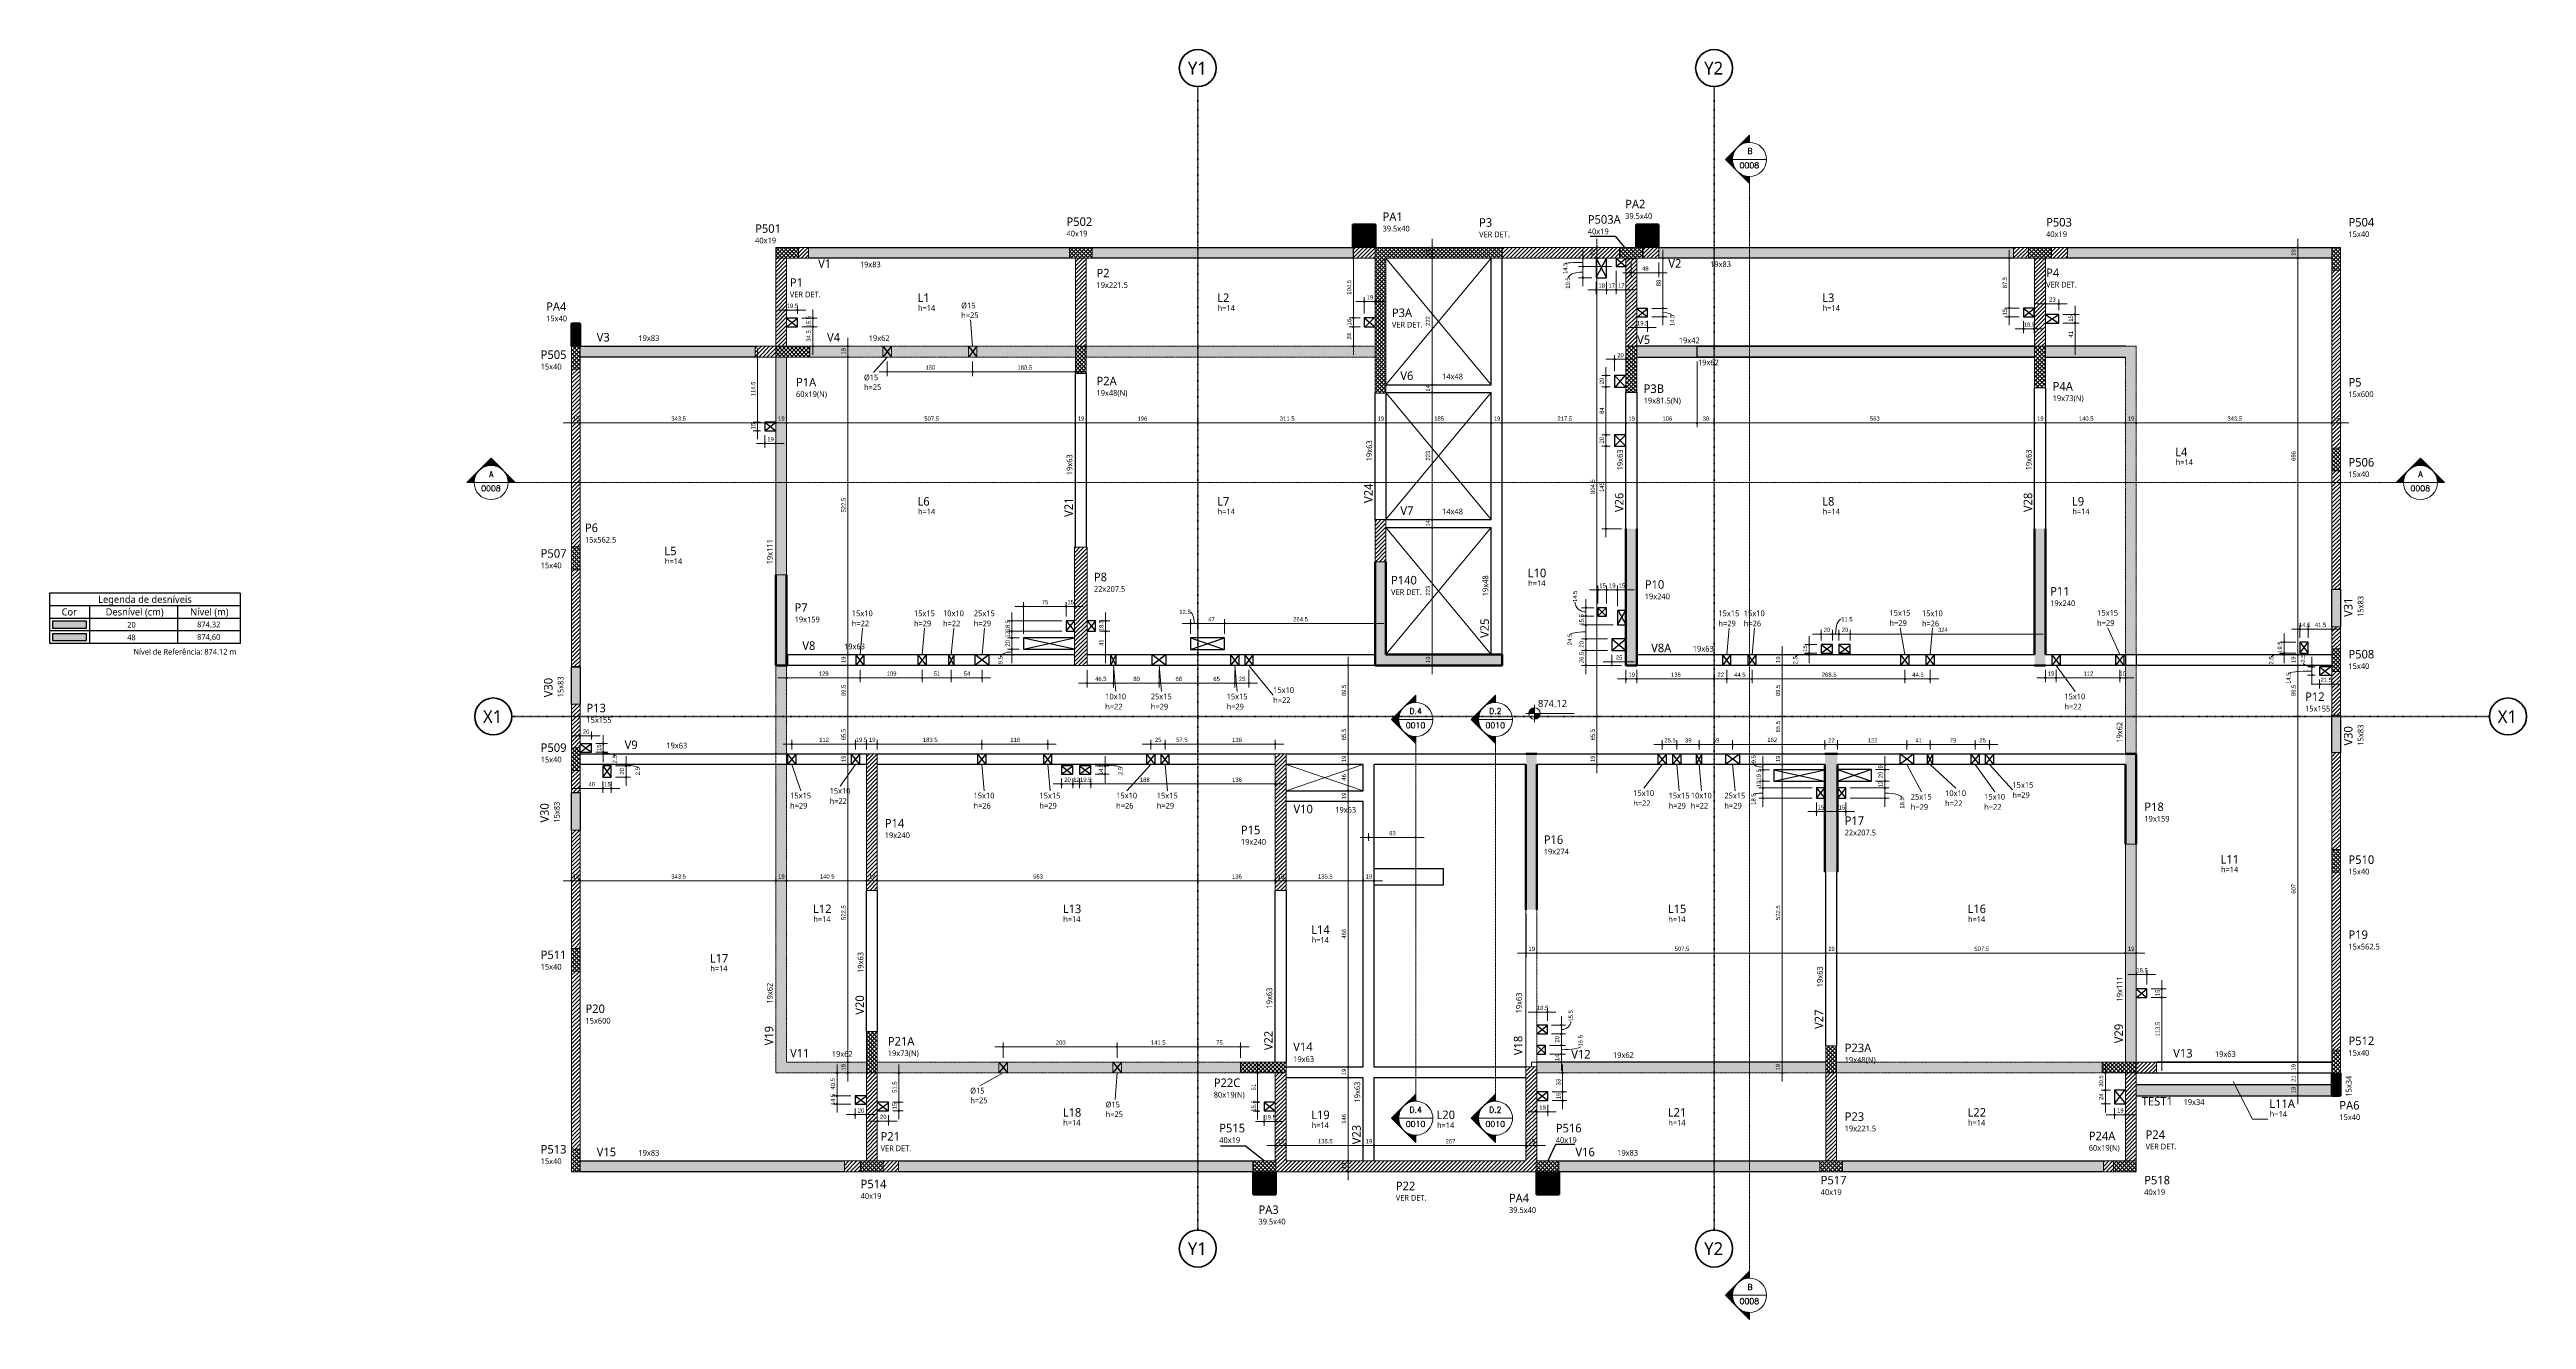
# Model space of a CAD drawing. Header units: centimetres. Extents: x -28 to 30806, y -3196 to 88064.
# Drawn here: x -28 to 4323, y -1175 to 1055 of the extents above; entities that cross this region are included whole.
import ezdxf

# ---------------------------------------------------------------- set-up
doc = ezdxf.new("R2010")
doc.units = ezdxf.units.CM
for name, pattern in [('Centro de 6 mm', [1.32, 0.6, -0.24, 0.24, -0.24]), ('Dash dot', [1.5875, 0.635, -0.47625, 0, -0.47625]), ('Hidden', [0.714375, 0.47625, -0.238125]), ('Traço', [0.635, 0.3175, -0.3175])]:
    doc.linetypes.add(name, pattern=pattern)
for name, color, linetype, lineweight in [('A-ANNO-DIMS', 7, 'Continuous', 9), ('A-ANNO-DIMS-50', 7, 'Continuous', 9), ('A-DETL-GENF', 7, 'Continuous', 18), ('A-DETL-IDEN', 7, 'Continuous', 9), ('A-DETL-THIN', 7, 'Continuous', 25), ('A-FLOR', 7, 'Continuous', 25), ('A-FLOR-IDEN', 7, 'Continuous', 9), ('A-GENM', 7, 'Continuous', 25), ('A-GENM-HDLN', 7, 'Traço', 18), ('A-GENM-IDEN', 7, 'Continuous', 9), ('G-ANNO-DIMS', 7, 'Continuous', 9), ('G-ANNO-SYMB', 7, 'Continuous', 9), ('G-ANNO-TEXT', 7, 'Continuous', 9), ('S-BEAM', 7, 'Continuous', 25), ('S-BEAM-HDLN', 7, 'Traço', 25), ('S-BEAM-IDEN', 7, 'Continuous', 9), ('S-COLS', 7, 'Continuous', 25), ('S-COLS-IDEN', 7, 'Continuous', 9), ('S-GRID', 7, 'Continuous', 9), ('S-GRID-IDEN', 7, 'Continuous', 9)]:
    doc.layers.add(name, color=color, linetype=linetype, lineweight=lineweight)
doc.layers.add('A-DETL', color=7, linetype='Continuous', lineweight=18, true_color=0x00a600)
doc.styles.add('Arial', font='arial.ttf', dxfattribs={"width": 0.9, "height": 7.5})
doc.styles.add('Gadugi', font='gadugi.ttf', dxfattribs={"height": 12.5})
doc.styles.add('Gadugi_1', font='gadugi.ttf', dxfattribs={"height": 10})
doc.styles.add('Gadugi_2', font='gadugi.ttf', dxfattribs={"height": 15})
doc.styles.add('Gadugi_3', font='gadugi.ttf', dxfattribs={"height": 0.2})
doc.styles.add('Gadugi_4', font='gadugi.ttf', dxfattribs={"height": 22.5})
doc.styles.add('RomanD', font='romand__.ttf', dxfattribs={"height": 10})
doc.dimstyles.new('PED_1_5mm_ESQ', dxfattribs={"dimscale": 30.48, "dimtxt": 7.651945, "dimasz": 0.328084, "dimexe": 0.246063, "dimexo": 0.246063, "dimgap": 0.049213, "dimtad": 1, "dimdec": 1, "dimrnd": 0.5, "dimdsep": 46, "dimtxsty": 'Arial', "dimblk1": 'DOTSMALL', "dimblk2": 'DOTSMALL', "dimsah": 1, "dimcen": 0.09, "dimdle": 0.492126, "dimazin": 0, "dimtfac": 1, "dimtdec": 4, "dimtix": 1, "dimtmove": 0, "dimatfit": 3, "dimfxl": 1, "dimtvp": 1, "dimtolj": 1, "dimtzin": 0, "dimarcsym": 2})
doc.dimstyles.new('PED_1_5mm_ESQ_1', dxfattribs={"dimscale": 30.48, "dimtxt": 7.651945, "dimasz": 0.328084, "dimexe": 0.246063, "dimexo": 0.246063, "dimgap": 0.049213, "dimtad": 1, "dimdec": 1, "dimrnd": 0.5, "dimdsep": 46, "dimtxsty": 'Arial', "dimblk1": 'DOTSMALL', "dimblk2": 'DOTSMALL', "dimsah": 1, "dimcen": 0.09, "dimdle": 0.492126, "dimazin": 0, "dimtfac": 1, "dimtdec": 4, "dimtix": 1, "dimtmove": 2, "dimatfit": 3, "dimfxl": 1, "dimtvp": 1, "dimtolj": 1, "dimtzin": 0, "dimarcsym": 2})
doc.dimstyles.new('PED_1_5mm_ESQ_2', dxfattribs={"dimscale": 30.48, "dimtxt": 7.651945, "dimasz": 0.328084, "dimexe": 0.246063, "dimexo": 0.246063, "dimgap": 0.049213, "dimtad": 1, "dimdec": 1, "dimrnd": 0.5, "dimdsep": 46, "dimtxsty": 'Arial', "dimblk1": 'DOTSMALL', "dimblk2": 'DOTSMALL', "dimsah": 1, "dimcen": 0.09, "dimdle": 0.492126, "dimazin": 0, "dimtfac": 1, "dimtdec": 4, "dimtix": 1, "dimtmove": 1, "dimatfit": 3, "dimfxl": 1, "dimtvp": 1, "dimtolj": 1, "dimtzin": 0, "dimarcsym": 2})
pattern_1 = [(45, (2647.826, 0), (-3.535534, 3.535534), [])]
pattern_2 = [(45, (2647.826, 0), (-3.535534, 3.535534), []), (135, (2647.826, 0), (-3.535534, -3.535534), [])]

msp = doc.modelspace()

# ---------------------------------------------------------------- texts
at = {"layer": 'A-DETL-IDEN', "char_height": 10, "width": 18.4388, "attachment_point": 1, "style": 'Gadugi_1'}
for s, insert in [('20', (108.4, 49.39)), ('48', (108.4, 27.39))]:
    msp.add_mtext(s, dxfattribs=dict(at, insert=insert))
at = {"layer": 'A-FLOR-IDEN', "attachment_point": 1}
for s, insert, char_height, width, style in [('L1', (1496.5, 626.27), 15, 26.0548, 'Gadugi_2'), ('L2', (2023, 626.27), 15, 26.0548, 'Gadugi_2'), ('L3', (3085.76, 626.27), 15, 26.0548, 'Gadugi_2'), ('h=14', (1497.28, 605.79), 10, 39.6835, 'Gadugi_1'), ('h=14', (2023.78, 605.79), 10, 39.6835, 'Gadugi_1'), ('h=14', (3086.54, 605.79), 10, 39.6835, 'Gadugi_1'), ('L4', (3705.76, 355.55), 15, 26.0548, 'Gadugi_2'), ('h=14', (3706.54, 335.08), 10, 39.6835, 'Gadugi_1'), ('L6', (1496.5, 268.77), 15, 26.0548, 'Gadugi_2'), ('L7', (2023, 268.77), 15, 26.0548, 'Gadugi_2'), ('L8', (3085.76, 268.77), 15, 26.0548, 'Gadugi_2'), ('L9', (3524.51, 268.77), 15, 26.0548, 'Gadugi_2'), ('h=14', (1497.28, 248.29), 10, 39.6835, 'Gadugi_1'), ('h=14', (2023.78, 248.29), 10, 39.6835, 'Gadugi_1'), ('h=14', (3086.54, 248.29), 10, 39.6835, 'Gadugi_1'), ('h=14', (3525.29, 248.29), 10, 39.6835, 'Gadugi_1'), ('L5', (1052, 181.77), 15, 26.0548, 'Gadugi_2'), ('h=14', (1052.78, 161.29), 10, 39.6835, 'Gadugi_1'), ('L10', (2568.52, 143.07), 15, 40.0844, 'Gadugi_2'), ('h=14', (2569.3, 122.6), 10, 39.6835, 'Gadugi_1'), ('h=14', (3786.29, -380.17), 10, 39.6835, 'Gadugi_1'), ('L11', (3785.51, -359.7), 15, 40.0844, 'Gadugi_2'), ('h=14', (1313.78, -467.17), 10, 39.6835, 'Gadugi_1'), ('L12', (1313, -446.7), 15, 40.0844, 'Gadugi_2'), ('h=14', (1752.53, -467.17), 10, 39.6835, 'Gadugi_1'), ('L13', (1751.75, -446.7), 15, 40.0844, 'Gadugi_2'), ('h=14', (2815.3, -467.17), 10, 39.6835, 'Gadugi_1'), ('L15', (2814.51, -446.7), 15, 40.0844, 'Gadugi_2'), ('h=14', (3341.79, -467.17), 10, 39.6835, 'Gadugi_1'), ('L16', (3341.01, -446.7), 15, 40.0844, 'Gadugi_2'), ('h=14', (2188.79, -503.9), 10, 39.6835, 'Gadugi_1'), ('L14', (2188.01, -483.42), 15, 40.0844, 'Gadugi_2'), ('h=14', (1132.53, -553.96), 10, 39.6835, 'Gadugi_1'), ('L17', (1131.75, -533.48), 15, 40.0844, 'Gadugi_2'), ('h=14', (1752.53, -824.71), 10, 39.6835, 'Gadugi_1'), ('L18', (1751.75, -804.23), 15, 40.0844, 'Gadugi_2'), ('L19', (2188.01, -808.46), 15, 40.0844, 'Gadugi_2'), ('L20', (2408.27, -808.46), 15, 40.0844, 'Gadugi_2'), ('h=14', (2815.3, -824.71), 10, 39.6835, 'Gadugi_1'), ('L21', (2814.52, -804.23), 15, 40.0844, 'Gadugi_2'), ('h=14', (3341.79, -824.71), 10, 39.6835, 'Gadugi_1'), ('L22', (3341.01, -804.23), 15, 40.0844, 'Gadugi_2'), ('L11A', (3871.16, -788.91), 15, 56.519, 'Gadugi_2'), ('h=14', (3871.94, -809.39), 10, 39.6835, 'Gadugi_1'), ('h=14', (2188.79, -828.93), 10, 39.6835, 'Gadugi_1'), ('h=14', (2409.05, -828.93), 10, 39.6835, 'Gadugi_1')]:
    msp.add_mtext(s, dxfattribs=dict(at, insert=insert, char_height=char_height, width=width, style=style))
at = {"layer": 'A-GENM-IDEN', "char_height": 10, "attachment_point": 1, "style": 'Gadugi_1'}
for s, insert, width in [('Ø15', (1573.32, 610.13), 31.2658), ('h=25', (1573.32, 593.05), 39.6835), ('Ø15', (1402.58, 483.82), 31.2658), ('h=25', (1402.58, 466.75), 39.6835), ('h=22', (1381.24, 51.8), 39.6835), ('15x10', (1381.24, 69.66), 44.8945), ('h=29', (1490.33, 51.8), 39.6835), ('15x15', (1490.33, 69.66), 44.8945), ('h=22', (1541.46, 51.8), 39.6835), ('10x10', (1541.46, 69.66), 44.8945), ('25x15', (1595.51, 69.66), 44.8945), ('h=29', (1595.51, 51.8), 39.6835), ('h=29', (2903.54, 51.8), 39.6835), ('15x15', (2903.54, 69.66), 44.8945), ('h=26', (2948.12, 51.8), 39.6835), ('15x10', (2948.12, 69.66), 44.8945), ('h=29', (3204, 52.68), 39.6835), ('15x15', (3204, 70.54), 44.8945), ('h=26', (3260.98, 51.8), 39.6835), ('15x10', (3260.98, 69.66), 44.8945), ('h=29', (3568.79, 52.68), 39.6835), ('15x15', (3568.79, 70.54), 44.8945), ('10x10', (1826.31, -76.34), 44.8945), ('25x15', (1906.5, -76.34), 44.8945), ('15x15', (2039.56, -76.34), 44.8945), ('h=22', (2121.38, -82.89), 39.6835), ('15x10', (2121.38, -65.03), 44.8945), ('15x10', (3511.25, -76.34), 44.8945), ('h=22', (1826.31, -94.2), 39.6835), ('h=29', (1906.5, -94.2), 39.6835), ('h=29', (2039.56, -94.2), 39.6835), ('h=22', (3511.25, -94.2), 39.6835), ('15x15', (1272.87, -250.34), 44.8945), ('h=22', (1342.13, -259.97), 39.6835), ('15x10', (1342.13, -242.12), 44.8945), ('15x10', (1594.99, -250.34), 44.8945), ('15x15', (1710.89, -250.34), 44.8945), ('15x10', (1845.59, -250.34), 44.8945), ('15x15', (1917, -250.34), 44.8945), ('15x10', (2753.83, -246.07), 44.8945), ('15x15', (2815.95, -250.34), 44.8945), ('10x10', (2855.09, -250.34), 44.8945), ('25x15', (2914.04, -250.34), 44.8945), ('25x15', (3241.4, -252.48), 44.8945), ('10x10', (3301.74, -246.07), 44.8945), ('15x10', (3370.36, -252.48), 44.8945), ('h=29', (3419.98, -249.54), 39.6835), ('15x15', (3419.98, -231.68), 44.8945), ('h=29', (1272.87, -268.2), 39.6835), ('h=26', (1594.99, -268.2), 39.6835), ('h=29', (1710.89, -268.2), 39.6835), ('h=26', (1845.59, -268.2), 39.6835), ('h=29', (1917, -268.2), 39.6835), ('h=22', (2753.83, -263.92), 39.6835), ('h=29', (2815.95, -268.2), 39.6835), ('h=22', (2855.09, -268.2), 39.6835), ('h=29', (2914.04, -268.2), 39.6835), ('h=29', (3241.4, -270.34), 39.6835), ('h=22', (3301.74, -263.92), 39.6835), ('h=22', (3370.36, -270.34), 39.6835), ('Ø15', (1589.27, -768.45), 31.2658), ('h=25', (1589.27, -785.53), 39.6835), ('Ø15', (1827.08, -792.8), 31.2658), ('h=25', (1827.08, -809.88), 39.6835)]:
    msp.add_mtext(s, dxfattribs=dict(at, insert=insert, width=width))
at = {"layer": 'G-ANNO-DIMS', "insert": (2586.59, -87.39), "char_height": 12.5, "width": 61.2919, "attachment_point": 1, "line_spacing_factor": 1.02016, "style": 'Gadugi'}
msp.add_mtext('874.12', dxfattribs=at)
at = {"layer": 'G-ANNO-SYMB', "char_height": 10, "attachment_point": 1, "style": 'RomanD'}
for s, insert, width in [('B', (2954.57, 881.24), 11.2236), ('0008', (2940.67, 856.3), 44.8945), ('A', (744.1, 313.99), 11.2236), ('A', (4133.08, 313.99), 11.2236), ('0008', (730.2, 289.04), 44.8945), ('0008', (4119.18, 289.04), 44.8945), ('0010', (2354.34, -127.02), 44.8945), ('D.4', (2360.64, -102.07), 29.6624), ('0010', (2494.34, -127.02), 44.8945), ('D.2', (2500.64, -102.07), 29.6624), ('D.4', (2360.64, -802.17), 29.6624), ('D.2', (2500.64, -802.17), 29.6624), ('0010', (2354.34, -827.12), 44.8945), ('0010', (2494.34, -827.12), 44.8945), ('B', (2954.57, -1113.14), 11.2236), ('0008', (2940.67, -1138.09), 44.8945)]:
    msp.add_mtext(s, dxfattribs=dict(at, insert=insert, width=width))
at = {"layer": 'G-ANNO-TEXT', "attachment_point": 1}
for s, insert, char_height, width, style in [('Legenda de desníveis', (57.28, 95.44), 12.5, 200.8227, 'Gadugi'), ('Cor', (-6.8, 73.44), 12.5, 32.8692, 'Gadugi'), ('Desnível (cm)', (70.5, 73.44), 12.5, 125.4641, 'Gadugi'), ('Nível (m)', (218.9, 73.44), 12.5, 84.9789, 'Gadugi'), ('874,32', (231.19, 50.16), 10, 49.7046, 'Gadugi_1'), ('Nível de Referência: 874.12 m', (119.31, 2.25), 10, 222.8691, 'Gadugi_1'), ('874,60', (231.19, 28.16), 10, 49.7046, 'Gadugi_1')]:
    msp.add_mtext(s, dxfattribs=dict(at, insert=insert, char_height=char_height, width=width, style=style))
at = {"layer": 'S-BEAM-IDEN', "attachment_point": 1}
for s, insert, char_height, width, style in [('V1', (1322.06, 686.14), 15, 30.0633, 'Gadugi_2'), ('19x83', (1395.36, 682.2), 10, 44.8945, 'Gadugi_1'), ('V2', (2815.57, 686.57), 15, 30.0633, 'Gadugi_2'), ('19x83', (2888.87, 682.64), 10, 44.8945, 'Gadugi_1'), ('V3', (933.1, 556.82), 15, 30.0633, 'Gadugi_2'), ('19x83', (1006.39, 552.89), 10, 44.8945, 'Gadugi_1'), ('V4', (1337.66, 556.82), 15, 30.0633, 'Gadugi_2'), ('19x62', (1410.96, 552.89), 10, 44.8945, 'Gadugi_1'), ('V5', (2760.7, 552.82), 15, 30.0633, 'Gadugi_2'), ('19x42', (2834, 548.88), 10, 44.8945, 'Gadugi_1'), ('V6', (2344.79, 489.39), 15, 30.0633, 'Gadugi_2'), ('14x48', (2418.09, 485.46), 10, 44.8945, 'Gadugi_1'), ('19x62', (2867.49, 510.11), 10, 44.8945, 'Gadugi_1'), ('V7', (2344.79, 252.39), 15, 30.0633, 'Gadugi_2'), ('14x48', (2418.09, 248.46), 10, 44.8945, 'Gadugi_1'), ('V8', (1294.29, 15.39), 15, 30.0633, 'Gadugi_2'), ('19x63', (1367.59, 11.46), 10, 44.8945, 'Gadugi_1'), ('V8A', (2785.29, 11.39), 15, 46.4979, 'Gadugi_2'), ('19x63', (2858.59, 7.46), 10, 44.8945, 'Gadugi_1'), ('V9', (982.07, -158.61), 15, 30.0633, 'Gadugi_2'), ('19x63', (1055.36, -162.54), 10, 44.8945, 'Gadugi_1'), ('V10', (2157.06, -271.54), 15, 44.0928, 'Gadugi_2'), ('19x63', (2230.36, -275.47), 10, 44.8945, 'Gadugi_1'), ('V14', (2156.53, -688.97), 15, 44.0928, 'Gadugi_2'), ('V11', (1272.79, -700.11), 15, 44.0928, 'Gadugi_2'), ('19x62', (1346.09, -704.04), 10, 44.8945, 'Gadugi_1'), ('19x63', (2156.53, -713.19), 10, 44.8945, 'Gadugi_1'), ('V12', (2644.98, -702.04), 15, 44.0928, 'Gadugi_2'), ('19x62', (2718.28, -705.98), 10, 44.8945, 'Gadugi_1'), ('V13', (3702.35, -700.21), 15, 44.0928, 'Gadugi_2'), ('19x63', (3775.65, -704.14), 10, 44.8945, 'Gadugi_1'), ('TEST1', (3647.32, -784.49), 15, 67.7426, 'Gadugi_2'), ('19x34', (3720.62, -788.43), 10, 44.8945, 'Gadugi_1'), ('V15', (933.1, -873.68), 15, 44.0928, 'Gadugi_2'), ('19x83', (1006.39, -877.61), 10, 44.8945, 'Gadugi_1'), ('V16', (2652.35, -873.68), 15, 44.0928, 'Gadugi_2'), ('19x83', (2725.65, -877.61), 10, 44.8945, 'Gadugi_1')]:
    msp.add_mtext(s, dxfattribs=dict(at, insert=insert, char_height=char_height, width=width, style=style))
at = {"layer": 'S-BEAM-IDEN', "attachment_point": 1, "rotation": 90}
for s, insert, char_height, width, style in [('19x63', (2285.12, 331.75), 10, 44.8945, 'Gadugi_1'), ('19x63', (2725.62, 315.75), 10, 44.8945, 'Gadugi_1'), ('19x63', (3443.64, 315.75), 10, 44.8945, 'Gadugi_1'), ('19x63', (1758.62, 307.26), 10, 44.8945, 'Gadugi_1'), ('V21', (1754.69, 233.96), 15, 44.0928, 'Gadugi_2'), ('V24', (2281.19, 258.45), 15, 44.0928, 'Gadugi_2'), ('V26', (2721.69, 242.45), 15, 44.0928, 'Gadugi_2'), ('V28', (3439.7, 242.45), 15, 44.0928, 'Gadugi_2'), ('19x111', (1232.12, 150.67), 10, 54.1139, 'Gadugi_1'), ('19x48', (2489.12, 94.75), 10, 44.8945, 'Gadugi_1'), ('V31', (4002.27, 58.37), 15, 44.0928, 'Gadugi_2'), ('15x83', (4026.5, 58.37), 10, 44.8945, 'Gadugi_1'), ('V25', (2485.19, 21.45), 15, 44.0928, 'Gadugi_2'), ('V30', (840.45, -82.74), 15, 44.0928, 'Gadugi_2'), ('15x83', (864.67, -82.74), 10, 44.8945, 'Gadugi_1'), ('19x62', (3603.13, -162.69), 10, 44.8945, 'Gadugi_1'), ('V30', (4002.27, -167.56), 15, 44.0928, 'Gadugi_2'), ('15x83', (4026.5, -167.56), 10, 44.8945, 'Gadugi_1'), ('V30', (833.81, -302.82), 15, 44.0928, 'Gadugi_2'), ('15x83', (858.03, -302.82), 10, 44.8945, 'Gadugi_1'), ('19x63', (1391.62, -566.75), 10, 44.8945, 'Gadugi_1'), ('19x63', (3076.64, -591.85), 10, 44.8945, 'Gadugi_1'), ('19x62', (1232.12, -620.75), 10, 44.8945, 'Gadugi_1'), ('V20', (1387.69, -640.05), 15, 44.0928, 'Gadugi_2'), ('19x63', (2109.62, -629.2), 10, 44.8945, 'Gadugi_1'), ('19x63', (2548.07, -637.92), 10, 44.8945, 'Gadugi_1'), ('19x111', (3603.13, -616.95), 10, 54.1139, 'Gadugi_1'), ('V27', (3072.7, -665.15), 15, 44.0928, 'Gadugi_2'), ('V19', (1228.19, -694.05), 15, 44.0928, 'Gadugi_2'), ('V22', (2105.69, -702.5), 15, 44.0928, 'Gadugi_2'), ('V18', (2544.14, -711.21), 15, 44.0928, 'Gadugi_2'), ('V29', (3599.2, -690.25), 15, 44.0928, 'Gadugi_2'), ('19x63', (2264.15, -794.32), 10, 44.8945, 'Gadugi_1'), ('15x34', (4005.62, -783.93), 10, 44.8945, 'Gadugi_1'), ('V23', (2260.21, -867.62), 15, 44.0928, 'Gadugi_2')]:
    msp.add_mtext(s, dxfattribs=dict(at, insert=insert, char_height=char_height, width=width, style=style))
at = {"layer": 'S-COLS-IDEN', "attachment_point": 1}
for s, insert, char_height, width, style in [('PA2', (2739.73, 790.79), 15, 44.8945, 'Gadugi_2'), ('P501', (1211.4, 747.78), 15, 56.519, 'Gadugi_2'), ('P502', (1758.3, 759.91), 15, 56.519, 'Gadugi_2'), ('39.5x40', (2313.54, 745.21), 10, 57.7215, 'Gadugi_1'), ('PA1', (2313.54, 768.7), 15, 44.8945, 'Gadugi_2'), ('P3', (2483.06, 758.45), 15, 28.4599, 'Gadugi_2'), ('40x19', (2674.08, 740.31), 10, 44.8945, 'Gadugi_1'), ('P503A', (2674.08, 763.8), 15, 72.9536, 'Gadugi_2'), ('39.5x40', (2739.73, 767.3), 10, 57.7215, 'Gadugi_1'), ('P503', (3479.1, 758.9), 15, 56.519, 'Gadugi_2'), ('P504', (4010.22, 758.9), 15, 56.519, 'Gadugi_2'), ('40x19', (1211.4, 724.29), 10, 44.8945, 'Gadugi_1'), ('40x19', (1758.3, 736.42), 10, 44.8945, 'Gadugi_1'), ('40x19', (3479.1, 735.42), 10, 44.8945, 'Gadugi_1'), ('15x40', (4010.22, 735.42), 10, 44.8945, 'Gadugi_1'), ('P1', (1272.32, 653.04), 15, 28.4599, 'Gadugi_2'), ('P2', (1810.99, 669.54), 15, 28.4599, 'Gadugi_2'), ('P4', (3479.1, 670.17), 15, 28.4599, 'Gadugi_2'), ('PA4', (844.24, 610.88), 15, 44.8945, 'Gadugi_2'), ('19x221.5', (1810.99, 646.05), 10, 66.9409, 'Gadugi_1'), ('15x40', (844.24, 587.39), 10, 44.8945, 'Gadugi_1'), ('P3A', (2329.85, 599.89), 15, 44.8945, 'Gadugi_2'), ('P505', (834.69, 526.31), 15, 56.519, 'Gadugi_2'), ('15x40', (834.69, 502.82), 10, 44.8945, 'Gadugi_1'), ('P2A', (1810.99, 480.11), 15, 44.8945, 'Gadugi_2'), ('60x19(N)', (1283.21, 454.54), 10, 68.1434, 'Gadugi_1'), ('P1A', (1283.21, 478.03), 15, 44.8945, 'Gadugi_2'), ('19x48(N)', (1810.99, 456.62), 10, 68.1434, 'Gadugi_1'), ('19x81.5(N)', (2772.2, 443.14), 10, 80.9704, 'Gadugi_1'), ('P3B', (2772.2, 466.63), 15, 43.2911, 'Gadugi_2'), ('19x73(N)', (3490.68, 447.32), 10, 68.1434, 'Gadugi_1'), ('P4A', (3490.68, 470.81), 15, 44.8945, 'Gadugi_2'), ('15x600', (4010.22, 454.44), 10, 54.1139, 'Gadugi_1'), ('P5', (4010.22, 477.93), 15, 28.4599, 'Gadugi_2'), ('15x40', (4010.22, 313.87), 10, 44.8945, 'Gadugi_1'), ('P506', (4010.22, 337.36), 15, 56.519, 'Gadugi_2'), ('P6', (912.38, 222.33), 15, 28.4599, 'Gadugi_2'), ('P507', (834.69, 177.31), 15, 56.519, 'Gadugi_2'), ('15x562.5', (912.38, 198.84), 10, 66.9409, 'Gadugi_1'), ('15x40', (834.69, 153.82), 10, 44.8945, 'Gadugi_1'), ('P8', (1806.49, 135.96), 15, 28.4599, 'Gadugi_2'), ('P140', (2328.41, 130.39), 15, 56.519, 'Gadugi_2'), ('22x207.5', (1806.49, 112.47), 10, 66.9409, 'Gadugi_1'), ('19x240', (2774.21, 99.39), 10, 54.1139, 'Gadugi_1'), ('P10', (2774.21, 122.88), 15, 42.4894, 'Gadugi_2'), ('19x240', (3486.22, 87.39), 10, 54.1139, 'Gadugi_1'), ('P11', (3486.22, 110.88), 15, 42.4894, 'Gadugi_2'), ('19x159', (1280.71, 58.89), 10, 54.1139, 'Gadugi_1'), ('P7', (1280.71, 82.38), 15, 28.4599, 'Gadugi_2'), ('P508', (4010.22, 0.44), 15, 56.519, 'Gadugi_2'), ('15x40', (4010.22, -23.05), 10, 44.8945, 'Gadugi_1'), ('P12', (3934.11, -74.18), 15, 42.4894, 'Gadugi_2'), ('15x155', (915.02, -117.54), 10, 54.1139, 'Gadugi_1'), ('P13', (915.02, -94.05), 15, 42.4894, 'Gadugi_2'), ('15x155', (3934.11, -97.67), 10, 54.1139, 'Gadugi_1'), ('P509', (834.69, -163.67), 15, 56.519, 'Gadugi_2'), ('15x40', (834.69, -187.16), 10, 44.8945, 'Gadugi_1'), ('P14', (1439.15, -296.5), 15, 42.4894, 'Gadugi_2'), ('P17', (3125.22, -291.87), 15, 42.4894, 'Gadugi_2'), ('19x159', (3651.72, -291.11), 10, 54.1139, 'Gadugi_1'), ('P18', (3651.72, -267.62), 15, 42.4894, 'Gadugi_2'), ('19x240', (1439.15, -319.99), 10, 54.1139, 'Gadugi_1'), ('19x240', (2064.68, -331.61), 10, 54.1139, 'Gadugi_1'), ('P15', (2064.68, -308.12), 15, 42.4894, 'Gadugi_2'), ('P16', (2596.72, -325.12), 15, 42.4894, 'Gadugi_2'), ('22x207.5', (3125.22, -315.36), 10, 66.9409, 'Gadugi_1'), ('19x274', (2596.72, -348.61), 10, 54.1139, 'Gadugi_1'), ('15x40', (4010.22, -383.83), 10, 44.8945, 'Gadugi_1'), ('P510', (4010.22, -360.34), 15, 56.519, 'Gadugi_2'), ('15x562.5', (4010.22, -515.52), 10, 66.9409, 'Gadugi_1'), ('P19', (4010.22, -492.03), 15, 42.4894, 'Gadugi_2'), ('15x40', (834.69, -550.94), 10, 44.8945, 'Gadugi_1'), ('P511', (834.69, -527.45), 15, 56.519, 'Gadugi_2'), ('15x600', (913.34, -645.7), 10, 54.1139, 'Gadugi_1'), ('P20', (913.34, -622.21), 15, 42.4894, 'Gadugi_2'), ('P21A', (1444.48, -679.23), 15, 58.924, 'Gadugi_2'), ('P23A', (3125.37, -690.84), 15, 58.924, 'Gadugi_2'), ('P512', (4010.22, -678.5), 15, 56.519, 'Gadugi_2'), ('19x73(N)', (1444.48, -702.72), 10, 68.1434, 'Gadugi_1'), ('19x48(N)', (3125.37, -714.32), 10, 68.1434, 'Gadugi_1'), ('15x40', (4010.22, -701.99), 10, 44.8945, 'Gadugi_1'), ('80x19(N)', (2017.03, -775.6), 10, 68.1434, 'Gadugi_1'), ('P22C', (2017.03, -752.11), 15, 58.5232, 'Gadugi_2'), ('P23', (3125.37, -811.45), 15, 42.4894, 'Gadugi_2'), ('15x40', (3994.22, -815.05), 10, 44.8945, 'Gadugi_1'), ('PA6', (3994.22, -791.56), 15, 44.8945, 'Gadugi_2'), ('P513', (834.69, -868.96), 15, 56.519, 'Gadugi_2'), ('P21', (1431.72, -846.32), 15, 42.4894, 'Gadugi_2'), ('40x19', (2026.63, -855.21), 10, 44.8945, 'Gadugi_1'), ('P515', (2026.63, -831.72), 15, 56.519, 'Gadugi_2'), ('40x19', (2617.86, -855.21), 10, 44.8945, 'Gadugi_1'), ('P516', (2617.86, -831.72), 15, 56.519, 'Gadugi_2'), ('19x221.5', (3125.37, -834.94), 10, 66.9409, 'Gadugi_1'), ('60x19(N)', (3554.07, -869.01), 10, 68.1434, 'Gadugi_1'), ('P24A', (3554.07, -845.52), 15, 58.924, 'Gadugi_2'), ('P24', (3653.95, -843.15), 15, 42.4894, 'Gadugi_2'), ('15x40', (834.69, -892.45), 10, 44.8945, 'Gadugi_1'), ('40x19', (1396.64, -953.35), 10, 44.8945, 'Gadugi_1'), ('P514', (1396.64, -929.86), 15, 56.519, 'Gadugi_2'), ('P22', (2336.78, -933.29), 15, 42.4894, 'Gadugi_2'), ('PA4', (2535.51, -954.6), 15, 44.8945, 'Gadugi_2'), ('40x19', (3083.23, -946.53), 10, 44.8945, 'Gadugi_1'), ('P517', (3083.23, -923.04), 15, 56.519, 'Gadugi_2'), ('40x19', (3651.42, -946.53), 10, 44.8945, 'Gadugi_1'), ('P518', (3651.42, -923.04), 15, 56.519, 'Gadugi_2'), ('39.5x40', (2095.58, -998.37), 10, 57.7215, 'Gadugi_1'), ('PA3', (2095.58, -974.88), 15, 44.8945, 'Gadugi_2'), ('39.5x40', (2535.51, -978.09), 10, 57.7215, 'Gadugi_1')]:
    msp.add_mtext(s, dxfattribs=dict(at, insert=insert, char_height=char_height, width=width, style=style))
at = {"layer": 'S-GRID-IDEN', "color": 6, "true_color": 0xff00ff, "char_height": 22.5, "width": 42.0886, "attachment_point": 1, "style": 'Gadugi_4'}
for insert in [(1971.45, 1033.11), (1971.45, -1039.69)]:
    msp.add_mtext('Y1', dxfattribs=dict(at, insert=insert))
at = {"layer": 'S-GRID-IDEN', "color": 40, "true_color": 0xffc000, "char_height": 22.5, "width": 42.0886, "attachment_point": 1, "style": 'Gadugi_4'}
for insert in [(2878.45, 1033.11), (2878.45, -1039.69)]:
    msp.add_mtext('Y2', dxfattribs=dict(at, insert=insert))
at = {"layer": 'S-GRID-IDEN', "color": 152, "true_color": 0x0070c0, "char_height": 22.5, "width": 43.692, "attachment_point": 1, "style": 'Gadugi_4'}
for insert in [(733.28, -105.54), (4272.35, -105.54)]:
    msp.add_mtext('X1', dxfattribs=dict(at, insert=insert))

# ---------------------------------------------------------------- blocks, each defined once
blk = doc.blocks.new('TQS - Pilar retangular - 15_0 x 40_0-3748680-PL H 001 - FORMA DO BARRILETE')
at = {"layer": 'S-COLS', "lineweight": 70, "true_color": 0x808080}
blk.add_hatch(color=8, dxfattribs=at).paths.add_polyline_path([(7.5, 20), (-7.5, 20), (-7.5, -20), (7.5, -20)], flags=0)
at = {"layer": 'S-COLS', "color": 190, "lineweight": 70, "true_color": 0x8000ff}
for p, q in [((-7.5, 20), (-7.5, -20)), ((7.5, -20), (7.5, 20)), ((-7.5, -20), (7.5, -20))]:
    blk.add_line(p, q, dxfattribs=at)
blk = doc.blocks.new('PED_COMPL_ESC_TRIANGULO_BAIXO_R00_2019 - 01-3741892-PL H 001 - FORMA DO BARRILETE')
at = {"layer": 'S-BEAM'}
for p, q in [((61, 28.1), (-61, 28.1)), ((-61, 0), (61, 0)), ((61, 0), (61, 28.1))]:
    blk.add_line(p, q, dxfattribs=at)
blk = doc.blocks.new('PED_FURO_RETANGULAR_R04_2020 - 15x10x22-3621887-PL H 001 - FORMA DO BARRILETE')
at = {"layer": 'A-GENM-HDLN'}
for p, q in [((-7.5, 9.5), (7.5, -9.5)), ((-7.5, -9.5), (7.5, 9.5)), ((-7.5, -9.5), (-7.5, 9.5)), ((7.5, 9.5), (7.5, -9.5))]:
    blk.add_line(p, q, dxfattribs=at)
blk = doc.blocks.new('PED_FURO_RETANGULAR_R04_2020 - 15x15x29-3491205-PL H 001 - FORMA DO BARRILETE')
at = {"layer": 'A-GENM-HDLN'}
for p, q in [((-7.5, 9.5), (7.5, -9.5)), ((-7.5, -9.5), (7.5, 9.5)), ((-7.5, -9.5), (-7.5, 9.5)), ((7.5, 9.5), (7.5, -9.5))]:
    blk.add_line(p, q, dxfattribs=at)
blk = doc.blocks.new('PED_FURO_RETANGULAR_R04_2020 - 10x10x22-3536245-PL H 001 - FORMA DO BARRILETE')
at = {"layer": 'A-GENM-HDLN'}
for p, q in [((-5, 9.5), (5, -9.5)), ((-5, -9.5), (5, 9.5)), ((-5, -9.5), (-5, 9.5)), ((5, 9.5), (5, -9.5))]:
    blk.add_line(p, q, dxfattribs=at)
blk = doc.blocks.new('PED_FURO_RETANGULAR_R04_2020 - 25x15x29-3618377-PL H 001 - FORMA DO BARRILETE')
at = {"layer": 'A-GENM-HDLN'}
for p, q in [((-12.5, 9.5), (12.5, -9.5)), ((-12.5, -9.5), (12.5, 9.5)), ((-12.5, -9.5), (-12.5, 9.5)), ((12.5, 9.5), (12.5, -9.5))]:
    blk.add_line(p, q, dxfattribs=at)
blk = doc.blocks.new('PED_FURO_RETANGULAR_R04_2020 - 15x10x26-3623036-PL H 001 - FORMA DO BARRILETE')
at = {"layer": 'A-GENM-HDLN'}
for p, q in [((-7.5, 9.5), (7.5, -9.5)), ((-7.5, -9.5), (7.5, 9.5)), ((-7.5, -9.5), (-7.5, 9.5)), ((7.5, 9.5), (7.5, -9.5))]:
    blk.add_line(p, q, dxfattribs=at)
blk = doc.blocks.new('PED_FURO_CIRCULAR_R04_2020 - 15x25-3721065-PL H 001 - FORMA DO BARRILETE')
at = {"layer": 'A-GENM-HDLN'}
for p, q in [((7.5, -9.5), (-7.5, 9.5)), ((-7.5, -9.5), (7.5, 9.5)), ((-7.5, -9.5), (-7.5, 9.5)), ((-7.5, 9.5), (7.5, 9.5)), ((7.5, 9.5), (7.5, -9.5)), ((7.5, -9.5), (-7.5, -9.5))]:
    blk.add_line(p, q, dxfattribs=at)
blk = doc.blocks.new('PED_FURO_CIRCULAR_R04_2020 - 15x25-V1-PL H 001 - FORMA DO BARRILETE')
at = {"layer": 'A-GENM-HDLN'}
for p, q in [((7.5, -9.5), (-7.5, 9.5)), ((-7.5, -9.5), (7.5, 9.5)), ((-7.5, -9.5), (-7.5, 9.5)), ((-7.5, 9.5), (7.5, 9.5)), ((7.5, 9.5), (7.5, -9.5))]:
    blk.add_line(p, q, dxfattribs=at)
blk = doc.blocks.new('PED_FURO_CIRCULAR_R04_2020 - 15x25-V2-PL H 001 - FORMA DO BARRILETE')
at = {"layer": 'A-GENM-HDLN'}
for p, q in [((7.5, -9.5), (-7.5, 9.5)), ((-7.5, -9.5), (7.5, 9.5)), ((-7.5, -9.5), (-7.5, 9.5)), ((7.5, 9.5), (7.5, -9.5)), ((7.5, -9.5), (-7.5, -9.5))]:
    blk.add_line(p, q, dxfattribs=at)
blk = doc.blocks.new('PED_TAG_PILAR_R04 - PILAR VER DET_-2523782-PL H 001 - FORMA DO BARRILETE')
at = {"layer": 'S-COLS-IDEN', "insert": (0.115, -0.633), "char_height": 0.2, "width": 1.37089, "attachment_point": 1, "style": 'Gadugi_3'}
blk.add_mtext('VER DET.', dxfattribs=at)
blk = doc.blocks.new('Corte - M_Cabeça do corte - Preenchida-2060824-PL H 001 - FORMA DO BARRILETE')
at = {"layer": 'G-ANNO-SYMB'}
h = blk.add_hatch(color=256, dxfattribs=at)
edge = h.paths.add_edge_path(flags=0)
edge.add_line((-1.449, 0), (-1.024, 0.424))
edge.add_arc((-0.6, 0), 0.6, 135, 180)
edge.add_line((-1.2, 0), (-1.449, 0))
h = blk.add_hatch(color=256, dxfattribs=at)
edge = h.paths.add_edge_path(flags=0)
edge.add_line((-0.6, 0.849), (-0.6, 0.6))
edge.add_arc((-0.6, 0), 0.6, 90, 135)
edge.add_line((-1.024, 0.424), (-0.6, 0.849))
h = blk.add_hatch(color=256, dxfattribs=at)
edge = h.paths.add_edge_path(flags=0)
edge.add_line((-0.6, 0.849), (-0.176, 0.424))
edge.add_arc((-0.6, 0), 0.6, 45, 90)
edge.add_line((-0.6, 0.6), (-0.6, 0.849))
h = blk.add_hatch(color=256, dxfattribs=at)
edge = h.paths.add_edge_path(flags=0)
edge.add_line((0.249, 0), (0, 0))
edge.add_arc((-0.6, 0), 0.6, 360, 405)
edge.add_line((-0.176, 0.424), (0.249, 0))
for p, q in [((-0.6, 0.849), (-1.449, 0)), ((-1.024, 0.424), (-1.449, 0)), ((-1.449, 0), (-1.2, 0)), ((-0.6, 0.849), (-1.024, 0.424)), ((-0.6, 0.849), (0.249, 0)), ((-0.6, 0.6), (-0.6, 0.849)), ((-0.6, 0.849), (-0.6, 0.6)), ((-0.176, 0.424), (-0.6, 0.849)), ((0.249, 0), (-0.176, 0.424)), ((0, 0), (0.249, 0)), ((-1.2, 0), (-1.449, 0)), ((0, 0), (0.249, 0))]:
    blk.add_line(p, q, dxfattribs=at)
for start, end in [(360, 180), (135, 180), (180, 360), (90, 135), (45, 90), (360, 45)]:
    blk.add_arc((-0.6, 0), 0.6, start, end, dxfattribs=at)
blk = doc.blocks.new('Elevações de ponto - M_Cota de elevação - Alvo preenchido-10609-PL H 001 - FORMA DO BARRILETE')
at = {"layer": 'G-ANNO-DIMS'}
h = blk.add_hatch(color=256, dxfattribs=at)
edge = h.paths.add_edge_path(flags=0)
edge.add_line((0, 0), (-0.2, 0))
edge.add_arc((0, 0), 0.2, 90, 180, ccw=False)
edge.add_line((0, 0.2), (0, 0))
h = blk.add_hatch(color=256, dxfattribs=at)
edge = h.paths.add_edge_path(flags=0)
edge.add_line((0, 0), (0.2, 0))
edge.add_arc((0, 0), 0.2, 270, 360, ccw=False)
edge.add_line((0, -0.2), (0, 0))
for p, q in [((-0.3, 0), (1.4, 0)), ((0, -0.3), (0, 0.3))]:
    blk.add_line(p, q, dxfattribs=at)
blk.add_circle((0, 0), 0.2, dxfattribs=at)
blk = doc.blocks.new('DIMBLOCK1-PL H 001 - FORMA DO BARRILETE')
at = {"layer": 'A-ANNO-DIMS-50'}
h = blk.add_hatch(color=256, dxfattribs=at)
edge = h.paths.add_edge_path(flags=0)
edge.add_arc((2289, -328.9), 1.25, 0, 360)
h = blk.add_hatch(color=256, dxfattribs=at)
edge = h.paths.add_edge_path(flags=0)
edge.add_arc((2371.8, -328.9), 1.25, 0, 360)
for p, q in [((2274, -328.9), (2386.8, -328.9)), ((2289, -334.6), (2289, -321.4)), ((2289, -328.9), (2289, -334.6)), ((2371.8, -334.6), (2371.8, -321.4)), ((2371.8, -328.9), (2371.8, -334.6))]:
    blk.add_line(p, q, dxfattribs=at)
for centre in [(2289, -328.9), (2371.8, -328.9)]:
    blk.add_circle(centre, 1.25, dxfattribs=at)
at = {"layer": 'A-ANNO-DIMS-50', "color": 0, "insert": (2325.2, -317.7), "char_height": 7.5, "width": 12.431, "attachment_point": 1, "line_spacing_factor": 0.941778, "style": 'Arial'}
blk.add_mtext('83', dxfattribs=at)
blk = doc.blocks.new('_DotSmall')
at = {"color": 0, "linetype": 'ByBlock', "const_width": 0.5}
blk.add_lwpolyline([(-0.0625, 0, 1), (0.0625, 0, 1)], format="xyb", close=True, dxfattribs=at)
blk = doc.blocks.new('Eixo - Y1-2173029-PL H 001 - FORMA DO BARRILETE')
at = {"layer": 'S-GRID-IDEN', "color": 6, "lineweight": 35, "true_color": 0xff00ff}
blk.add_circle((0, 0), 0.65, dxfattribs=at)
blk = doc.blocks.new('Eixo - Y2-2173031-PL H 001 - FORMA DO BARRILETE')
at = {"layer": 'S-GRID-IDEN', "color": 40, "lineweight": 35, "true_color": 0xffc000}
blk.add_circle((0, 0), 0.65, dxfattribs=at)
blk = doc.blocks.new('Eixo - X1-2173051-PL H 001 - FORMA DO BARRILETE')
at = {"layer": 'S-GRID-IDEN', "color": 152, "lineweight": 35, "true_color": 0x0070c0}
blk.add_circle((0, 0), 0.65, dxfattribs=at)
blk = doc.blocks.new('DIMBLOCK2-PL H 001 - FORMA DO BARRILETE')
at = {"layer": 'A-ANNO-DIMS-50'}
h = blk.add_hatch(color=256, dxfattribs=at)
edge = h.paths.add_edge_path(flags=0)
edge.add_arc((889, 399), 1.25, 0, 360)
h = blk.add_hatch(color=256, dxfattribs=at)
edge = h.paths.add_edge_path(flags=0)
edge.add_arc((904, 399), 1.25, 0, 360)
for p, q in [((874, 399), (904, 399)), ((889, 393.3), (889, 406.5)), ((889, 399), (889, 393.3)), ((904, 393.3), (904, 406.5)), ((904, 399), (904, 393.3))]:
    blk.add_line(p, q, dxfattribs=at)
for centre in [(889, 399), (904, 399)]:
    blk.add_circle(centre, 1.25, dxfattribs=at)
at = {"layer": 'A-ANNO-DIMS-50', "color": 0, "insert": (891.3, 410.3), "char_height": 7.5, "width": 12.431, "attachment_point": 1, "line_spacing_factor": 0.941778, "style": 'Arial'}
blk.add_mtext('15', dxfattribs=at)
blk = doc.blocks.new('DIMBLOCK3-PL H 001 - FORMA DO BARRILETE')
at = {"layer": 'A-ANNO-DIMS-50'}
h = blk.add_hatch(color=256, dxfattribs=at)
edge = h.paths.add_edge_path(flags=0)
edge.add_arc((904, 399), 1.25, 0, 360)
h = blk.add_hatch(color=256, dxfattribs=at)
edge = h.paths.add_edge_path(flags=0)
edge.add_arc((1247.5, 399), 1.25, 0, 360)
for p, q in [((904, 393.3), (904, 406.5)), ((904, 399), (1247.5, 399)), ((904, 399), (904, 393.3)), ((1247.5, 393.3), (1247.5, 406.5)), ((1247.5, 399), (1247.5, 393.3))]:
    blk.add_line(p, q, dxfattribs=at)
for centre in [(904, 399), (1247.5, 399)]:
    blk.add_circle(centre, 1.25, dxfattribs=at)
at = {"layer": 'A-ANNO-DIMS-50', "color": 0, "insert": (1064.1, 410.3), "char_height": 7.5, "width": 27.971, "attachment_point": 1, "line_spacing_factor": 0.941778, "style": 'Arial'}
blk.add_mtext('343.5', dxfattribs=at)
blk = doc.blocks.new('DIMBLOCK4-PL H 001 - FORMA DO BARRILETE')
at = {"layer": 'A-ANNO-DIMS-50'}
h = blk.add_hatch(color=256, dxfattribs=at)
edge = h.paths.add_edge_path(flags=0)
edge.add_arc((1247.5, 399), 1.25, 0, 360)
h = blk.add_hatch(color=256, dxfattribs=at)
edge = h.paths.add_edge_path(flags=0)
edge.add_arc((1266.5, 399), 1.25, 0, 360)
for p, q in [((1247.5, 393.3), (1247.5, 406.5)), ((1247.5, 399), (1266.5, 399)), ((1247.5, 399), (1247.5, 393.3)), ((1266.5, 393.3), (1266.5, 406.5)), ((1266.5, 399), (1266.5, 393.3))]:
    blk.add_line(p, q, dxfattribs=at)
for centre in [(1247.5, 399), (1266.5, 399)]:
    blk.add_circle(centre, 1.25, dxfattribs=at)
at = {"layer": 'A-ANNO-DIMS-50', "color": 0, "insert": (1251.8, 410.3), "char_height": 7.5, "width": 12.431, "attachment_point": 1, "line_spacing_factor": 0.941778, "style": 'Arial'}
blk.add_mtext('19', dxfattribs=at)
blk = doc.blocks.new('DIMBLOCK5-PL H 001 - FORMA DO BARRILETE')
at = {"layer": 'A-ANNO-DIMS-50'}
h = blk.add_hatch(color=256, dxfattribs=at)
edge = h.paths.add_edge_path(flags=0)
edge.add_arc((1266.5, 399), 1.25, 0, 360)
h = blk.add_hatch(color=256, dxfattribs=at)
edge = h.paths.add_edge_path(flags=0)
edge.add_arc((1774, 399), 1.25, 0, 360)
for p, q in [((1266.5, 393.3), (1266.5, 406.5)), ((1266.5, 399), (1774, 399)), ((1266.5, 399), (1266.5, 393.3)), ((1774, 393.3), (1774, 406.5)), ((1774, 399), (1774, 393.3))]:
    blk.add_line(p, q, dxfattribs=at)
for centre in [(1266.5, 399), (1774, 399)]:
    blk.add_circle(centre, 1.25, dxfattribs=at)
at = {"layer": 'A-ANNO-DIMS-50', "color": 0, "insert": (1508.6, 410.3), "char_height": 7.5, "width": 27.971, "attachment_point": 1, "line_spacing_factor": 0.941778, "style": 'Arial'}
blk.add_mtext('507.5', dxfattribs=at)
blk = doc.blocks.new('DIMBLOCK6-PL H 001 - FORMA DO BARRILETE')
at = {"layer": 'A-ANNO-DIMS-50'}
h = blk.add_hatch(color=256, dxfattribs=at)
edge = h.paths.add_edge_path(flags=0)
edge.add_arc((1774, 399), 1.25, 0, 360)
h = blk.add_hatch(color=256, dxfattribs=at)
edge = h.paths.add_edge_path(flags=0)
edge.add_arc((1793, 399), 1.25, 0, 360)
for p, q in [((1774, 393.3), (1774, 406.5)), ((1774, 399), (1793, 399)), ((1774, 399), (1774, 393.3)), ((1793, 393.3), (1793, 406.5)), ((1793, 399), (1793, 393.3))]:
    blk.add_line(p, q, dxfattribs=at)
for centre in [(1774, 399), (1793, 399)]:
    blk.add_circle(centre, 1.25, dxfattribs=at)
at = {"layer": 'A-ANNO-DIMS-50', "color": 0, "insert": (1778.3, 410.3), "char_height": 7.5, "width": 12.431, "attachment_point": 1, "line_spacing_factor": 0.941778, "style": 'Arial'}
blk.add_mtext('19', dxfattribs=at)
blk = doc.blocks.new('DIMBLOCK7-PL H 001 - FORMA DO BARRILETE')
at = {"layer": 'A-ANNO-DIMS-50'}
h = blk.add_hatch(color=256, dxfattribs=at)
edge = h.paths.add_edge_path(flags=0)
edge.add_arc((1793, 399), 1.25, 0, 360)
h = blk.add_hatch(color=256, dxfattribs=at)
edge = h.paths.add_edge_path(flags=0)
edge.add_arc((1989, 399), 1.25, 0, 360)
for p, q in [((1793, 393.3), (1793, 406.5)), ((1793, 399), (1989, 399)), ((1793, 399), (1793, 393.3)), ((1989, 393.3), (1989, 406.5)), ((1989, 399), (1989, 393.3))]:
    blk.add_line(p, q, dxfattribs=at)
for centre in [(1793, 399), (1989, 399)]:
    blk.add_circle(centre, 1.25, dxfattribs=at)
at = {"layer": 'A-ANNO-DIMS-50', "color": 0, "insert": (1883.2, 410.3), "char_height": 7.5, "width": 18.647, "attachment_point": 1, "line_spacing_factor": 0.941778, "style": 'Arial'}
blk.add_mtext('196', dxfattribs=at)
blk = doc.blocks.new('DIMBLOCK8-PL H 001 - FORMA DO BARRILETE')
at = {"layer": 'A-ANNO-DIMS-50'}
h = blk.add_hatch(color=256, dxfattribs=at)
edge = h.paths.add_edge_path(flags=0)
edge.add_arc((1989, 399), 1.25, 0, 360)
h = blk.add_hatch(color=256, dxfattribs=at)
edge = h.paths.add_edge_path(flags=0)
edge.add_arc((2300.5, 399), 1.25, 0, 360)
for p, q in [((1989, 393.3), (1989, 406.5)), ((1989, 399), (2300.5, 399)), ((1989, 399), (1989, 393.3)), ((2300.5, 393.3), (2300.5, 406.5)), ((2300.5, 399), (2300.5, 393.3))]:
    blk.add_line(p, q, dxfattribs=at)
for centre in [(1989, 399), (2300.5, 399)]:
    blk.add_circle(centre, 1.25, dxfattribs=at)
at = {"layer": 'A-ANNO-DIMS-50', "color": 0, "insert": (2133.1, 410.3), "char_height": 7.5, "width": 27.971, "attachment_point": 1, "line_spacing_factor": 0.941778, "style": 'Arial'}
blk.add_mtext('311.5', dxfattribs=at)
blk = doc.blocks.new('DIMBLOCK9-PL H 001 - FORMA DO BARRILETE')
at = {"layer": 'A-ANNO-DIMS-50'}
h = blk.add_hatch(color=256, dxfattribs=at)
edge = h.paths.add_edge_path(flags=0)
edge.add_arc((2300.5, 399), 1.25, 0, 360)
h = blk.add_hatch(color=256, dxfattribs=at)
edge = h.paths.add_edge_path(flags=0)
edge.add_arc((2319.5, 399), 1.25, 0, 360)
for p, q in [((2300.5, 393.3), (2300.5, 406.5)), ((2300.5, 399), (2319.5, 399)), ((2300.5, 399), (2300.5, 393.3)), ((2319.5, 393.3), (2319.5, 406.5)), ((2319.5, 399), (2319.5, 393.3))]:
    blk.add_line(p, q, dxfattribs=at)
for centre in [(2300.5, 399), (2319.5, 399)]:
    blk.add_circle(centre, 1.25, dxfattribs=at)
at = {"layer": 'A-ANNO-DIMS-50', "color": 0, "insert": (2304.8, 410.3), "char_height": 7.5, "width": 12.431, "attachment_point": 1, "line_spacing_factor": 0.941778, "style": 'Arial'}
blk.add_mtext('19', dxfattribs=at)
blk = doc.blocks.new('DIMBLOCK10-PL H 001 - FORMA DO BARRILETE')
at = {"layer": 'A-ANNO-DIMS-50'}
h = blk.add_hatch(color=256, dxfattribs=at)
edge = h.paths.add_edge_path(flags=0)
edge.add_arc((2319.5, 399), 1.25, 0, 360)
h = blk.add_hatch(color=256, dxfattribs=at)
edge = h.paths.add_edge_path(flags=0)
edge.add_arc((2504.5, 399), 1.25, 0, 360)
for p, q in [((2319.5, 393.3), (2319.5, 406.5)), ((2319.5, 399), (2504.5, 399)), ((2319.5, 399), (2319.5, 393.3)), ((2504.5, 393.3), (2504.5, 406.5)), ((2504.5, 399), (2504.5, 393.3))]:
    blk.add_line(p, q, dxfattribs=at)
for centre in [(2319.5, 399), (2504.5, 399)]:
    blk.add_circle(centre, 1.25, dxfattribs=at)
at = {"layer": 'A-ANNO-DIMS-50', "color": 0, "insert": (2404.2, 410.3), "char_height": 7.5, "width": 18.647, "attachment_point": 1, "line_spacing_factor": 0.941778, "style": 'Arial'}
blk.add_mtext('185', dxfattribs=at)
blk = doc.blocks.new('DIMBLOCK11-PL H 001 - FORMA DO BARRILETE')
at = {"layer": 'A-ANNO-DIMS-50'}
h = blk.add_hatch(color=256, dxfattribs=at)
edge = h.paths.add_edge_path(flags=0)
edge.add_arc((2504.5, 399), 1.25, 0, 360)
h = blk.add_hatch(color=256, dxfattribs=at)
edge = h.paths.add_edge_path(flags=0)
edge.add_arc((2523.5, 399), 1.25, 0, 360)
for p, q in [((2504.5, 393.3), (2504.5, 406.5)), ((2504.5, 399), (2523.5, 399)), ((2504.5, 399), (2504.5, 393.3)), ((2523.5, 393.3), (2523.5, 406.5)), ((2523.5, 399), (2523.5, 393.3))]:
    blk.add_line(p, q, dxfattribs=at)
for centre in [(2504.5, 399), (2523.5, 399)]:
    blk.add_circle(centre, 1.25, dxfattribs=at)
at = {"layer": 'A-ANNO-DIMS-50', "color": 0, "insert": (2508.8, 410.3), "char_height": 7.5, "width": 12.431, "attachment_point": 1, "line_spacing_factor": 0.941778, "style": 'Arial'}
blk.add_mtext('19', dxfattribs=at)
blk = doc.blocks.new('DIMBLOCK12-PL H 001 - FORMA DO BARRILETE')
at = {"layer": 'A-ANNO-DIMS-50'}
h = blk.add_hatch(color=256, dxfattribs=at)
edge = h.paths.add_edge_path(flags=0)
edge.add_arc((2523.5, 399), 1.25, 0, 360)
h = blk.add_hatch(color=256, dxfattribs=at)
edge = h.paths.add_edge_path(flags=0)
edge.add_arc((2741, 399), 1.25, 0, 360)
for p, q in [((2523.5, 393.3), (2523.5, 406.5)), ((2523.5, 399), (2741, 399)), ((2523.5, 399), (2523.5, 393.3)), ((2741, 393.3), (2741, 406.5)), ((2741, 399), (2741, 393.3))]:
    blk.add_line(p, q, dxfattribs=at)
for centre in [(2523.5, 399), (2741, 399)]:
    blk.add_circle(centre, 1.25, dxfattribs=at)
at = {"layer": 'A-ANNO-DIMS-50', "color": 0, "insert": (2620.6, 410.3), "char_height": 7.5, "width": 27.971, "attachment_point": 1, "line_spacing_factor": 0.941778, "style": 'Arial'}
blk.add_mtext('217.5', dxfattribs=at)
blk = doc.blocks.new('DIMBLOCK13-PL H 001 - FORMA DO BARRILETE')
at = {"layer": 'A-ANNO-DIMS-50'}
h = blk.add_hatch(color=256, dxfattribs=at)
edge = h.paths.add_edge_path(flags=0)
edge.add_arc((2741, 399), 1.25, 0, 360)
h = blk.add_hatch(color=256, dxfattribs=at)
edge = h.paths.add_edge_path(flags=0)
edge.add_arc((2760, 399), 1.25, 0, 360)
for p, q in [((2741, 393.3), (2741, 406.5)), ((2741, 399), (2760, 399)), ((2741, 399), (2741, 393.3)), ((2760, 393.3), (2760, 406.5)), ((2760, 399), (2760, 393.3))]:
    blk.add_line(p, q, dxfattribs=at)
for centre in [(2741, 399), (2760, 399)]:
    blk.add_circle(centre, 1.25, dxfattribs=at)
at = {"layer": 'A-ANNO-DIMS-50', "color": 0, "insert": (2745.3, 410.3), "char_height": 7.5, "width": 12.431, "attachment_point": 1, "line_spacing_factor": 0.941778, "style": 'Arial'}
blk.add_mtext('19', dxfattribs=at)
blk = doc.blocks.new('DIMBLOCK14-PL H 001 - FORMA DO BARRILETE')
at = {"layer": 'A-ANNO-DIMS-50'}
h = blk.add_hatch(color=256, dxfattribs=at)
edge = h.paths.add_edge_path(flags=0)
edge.add_arc((2760, 399), 1.25, 0, 360)
h = blk.add_hatch(color=256, dxfattribs=at)
edge = h.paths.add_edge_path(flags=0)
edge.add_arc((2866, 399), 1.25, 0, 360)
for p, q in [((2866, 507.1), (2866, 391.5)), ((2866, 399), (2866, 507.1)), ((2760, 393.3), (2760, 406.5)), ((2760, 399), (2866, 399)), ((2760, 399), (2760, 393.3))]:
    blk.add_line(p, q, dxfattribs=at)
for centre in [(2760, 399), (2866, 399)]:
    blk.add_circle(centre, 1.25, dxfattribs=at)
at = {"layer": 'A-ANNO-DIMS-50', "color": 0, "insert": (2805.2, 410.3), "char_height": 7.5, "width": 18.647, "attachment_point": 1, "line_spacing_factor": 0.941778, "style": 'Arial'}
blk.add_mtext('106', dxfattribs=at)
blk = doc.blocks.new('DIMBLOCK15-PL H 001 - FORMA DO BARRILETE')
at = {"layer": 'A-ANNO-DIMS-50'}
h = blk.add_hatch(color=256, dxfattribs=at)
edge = h.paths.add_edge_path(flags=0)
edge.add_arc((2866, 399), 1.25, 0, 360)
h = blk.add_hatch(color=256, dxfattribs=at)
edge = h.paths.add_edge_path(flags=0)
edge.add_arc((2896, 399), 1.25, 0, 360)
for p, q in [((2866, 507.1), (2866, 391.5)), ((2866, 399), (2866, 507.1)), ((2866, 399), (2896, 399)), ((2896, 393.3), (2896, 406.5)), ((2896, 399), (2896, 393.3))]:
    blk.add_line(p, q, dxfattribs=at)
for centre in [(2866, 399), (2896, 399)]:
    blk.add_circle(centre, 1.25, dxfattribs=at)
at = {"layer": 'A-ANNO-DIMS-50', "color": 0, "insert": (2875.8, 410.3), "char_height": 7.5, "width": 12.431, "attachment_point": 1, "line_spacing_factor": 0.941778, "style": 'Arial'}
blk.add_mtext('30', dxfattribs=at)
blk = doc.blocks.new('DIMBLOCK16-PL H 001 - FORMA DO BARRILETE')
at = {"layer": 'A-ANNO-DIMS-50'}
h = blk.add_hatch(color=256, dxfattribs=at)
edge = h.paths.add_edge_path(flags=0)
edge.add_arc((2896, 399), 1.25, 0, 360)
h = blk.add_hatch(color=256, dxfattribs=at)
edge = h.paths.add_edge_path(flags=0)
edge.add_arc((3459, 399), 1.25, 0, 360)
for p, q in [((2896, 393.3), (2896, 406.5)), ((2896, 399), (3459, 399)), ((2896, 399), (2896, 393.3)), ((3459, 393.3), (3459, 406.5)), ((3459, 399), (3459, 393.3))]:
    blk.add_line(p, q, dxfattribs=at)
for centre in [(2896, 399), (3459, 399)]:
    blk.add_circle(centre, 1.25, dxfattribs=at)
at = {"layer": 'A-ANNO-DIMS-50', "color": 0, "insert": (3169.7, 410.3), "char_height": 7.5, "width": 18.647, "attachment_point": 1, "line_spacing_factor": 0.941778, "style": 'Arial'}
blk.add_mtext('563', dxfattribs=at)
blk = doc.blocks.new('DIMBLOCK17-PL H 001 - FORMA DO BARRILETE')
at = {"layer": 'A-ANNO-DIMS-50'}
h = blk.add_hatch(color=256, dxfattribs=at)
edge = h.paths.add_edge_path(flags=0)
edge.add_arc((3459, 399), 1.25, 0, 360)
h = blk.add_hatch(color=256, dxfattribs=at)
edge = h.paths.add_edge_path(flags=0)
edge.add_arc((3478, 399), 1.25, 0, 360)
for p, q in [((3459, 393.3), (3459, 406.5)), ((3459, 399), (3478, 399)), ((3459, 399), (3459, 393.3)), ((3478, 393.3), (3478, 406.5)), ((3478, 399), (3478, 393.3))]:
    blk.add_line(p, q, dxfattribs=at)
for centre in [(3459, 399), (3478, 399)]:
    blk.add_circle(centre, 1.25, dxfattribs=at)
at = {"layer": 'A-ANNO-DIMS-50', "color": 0, "insert": (3463.3, 410.3), "char_height": 7.5, "width": 12.431, "attachment_point": 1, "line_spacing_factor": 0.941778, "style": 'Arial'}
blk.add_mtext('19', dxfattribs=at)
blk = doc.blocks.new('DIMBLOCK18-PL H 001 - FORMA DO BARRILETE')
at = {"layer": 'A-ANNO-DIMS-50'}
h = blk.add_hatch(color=256, dxfattribs=at)
edge = h.paths.add_edge_path(flags=0)
edge.add_arc((3478, 399), 1.25, 0, 360)
h = blk.add_hatch(color=256, dxfattribs=at)
edge = h.paths.add_edge_path(flags=0)
edge.add_arc((3618.5, 399), 1.25, 0, 360)
for p, q in [((3478, 393.3), (3478, 406.5)), ((3478, 399), (3618.5, 399)), ((3478, 399), (3478, 393.3)), ((3618.5, 393.3), (3618.5, 406.5)), ((3618.5, 399), (3618.5, 393.3))]:
    blk.add_line(p, q, dxfattribs=at)
for centre in [(3478, 399), (3618.5, 399)]:
    blk.add_circle(centre, 1.25, dxfattribs=at)
at = {"layer": 'A-ANNO-DIMS-50', "color": 0, "insert": (3536.6, 410.3), "char_height": 7.5, "width": 27.971, "attachment_point": 1, "line_spacing_factor": 0.941778, "style": 'Arial'}
blk.add_mtext('140.5', dxfattribs=at)
blk = doc.blocks.new('DIMBLOCK19-PL H 001 - FORMA DO BARRILETE')
at = {"layer": 'A-ANNO-DIMS-50'}
h = blk.add_hatch(color=256, dxfattribs=at)
edge = h.paths.add_edge_path(flags=0)
edge.add_arc((3618.5, 399), 1.25, 0, 360)
h = blk.add_hatch(color=256, dxfattribs=at)
edge = h.paths.add_edge_path(flags=0)
edge.add_arc((3637.5, 399), 1.25, 0, 360)
for p, q in [((3618.5, 393.3), (3618.5, 406.5)), ((3618.5, 399), (3637.5, 399)), ((3618.5, 399), (3618.5, 393.3)), ((3637.5, 393.3), (3637.5, 406.5)), ((3637.5, 399), (3637.5, 393.3))]:
    blk.add_line(p, q, dxfattribs=at)
for centre in [(3618.5, 399), (3637.5, 399)]:
    blk.add_circle(centre, 1.25, dxfattribs=at)
at = {"layer": 'A-ANNO-DIMS-50', "color": 0, "insert": (3622.8, 410.3), "char_height": 7.5, "width": 12.431, "attachment_point": 1, "line_spacing_factor": 0.941778, "style": 'Arial'}
blk.add_mtext('19', dxfattribs=at)
blk = doc.blocks.new('DIMBLOCK20-PL H 001 - FORMA DO BARRILETE')
at = {"layer": 'A-ANNO-DIMS-50'}
h = blk.add_hatch(color=256, dxfattribs=at)
edge = h.paths.add_edge_path(flags=0)
edge.add_arc((3637.5, 399), 1.25, 0, 360)
h = blk.add_hatch(color=256, dxfattribs=at)
edge = h.paths.add_edge_path(flags=0)
edge.add_arc((3981, 399), 1.25, 0, 360)
for p, q in [((3637.5, 393.3), (3637.5, 406.5)), ((3637.5, 399), (3981, 399)), ((3637.5, 399), (3637.5, 393.3)), ((3981, 393.3), (3981, 406.5)), ((3981, 399), (3981, 393.3))]:
    blk.add_line(p, q, dxfattribs=at)
for centre in [(3637.5, 399), (3981, 399)]:
    blk.add_circle(centre, 1.25, dxfattribs=at)
at = {"layer": 'A-ANNO-DIMS-50', "color": 0, "insert": (3797.6, 410.3), "char_height": 7.5, "width": 27.971, "attachment_point": 1, "line_spacing_factor": 0.941778, "style": 'Arial'}
blk.add_mtext('343.5', dxfattribs=at)
blk = doc.blocks.new('DIMBLOCK21-PL H 001 - FORMA DO BARRILETE')
at = {"layer": 'A-ANNO-DIMS-50'}
h = blk.add_hatch(color=256, dxfattribs=at)
edge = h.paths.add_edge_path(flags=0)
edge.add_arc((3981, 399), 1.25, 0, 360)
h = blk.add_hatch(color=256, dxfattribs=at)
edge = h.paths.add_edge_path(flags=0)
edge.add_arc((3996, 399), 1.25, 0, 360)
for p, q in [((3981, 393.3), (3981, 406.5)), ((3981, 399), (4011, 399)), ((3981, 399), (3981, 393.3)), ((3996, 393.3), (3996, 406.5)), ((3996, 399), (3996, 393.3))]:
    blk.add_line(p, q, dxfattribs=at)
for centre in [(3981, 399), (3996, 399)]:
    blk.add_circle(centre, 1.25, dxfattribs=at)
at = {"layer": 'A-ANNO-DIMS-50', "color": 0, "insert": (3983.3, 410.3), "char_height": 7.5, "width": 12.431, "attachment_point": 1, "line_spacing_factor": 0.941778, "style": 'Arial'}
blk.add_mtext('15', dxfattribs=at)
blk = doc.blocks.new('DIMBLOCK22-PL H 001 - FORMA DO BARRILETE')
at = {"layer": 'A-ANNO-DIMS-50'}
h = blk.add_hatch(color=256, dxfattribs=at)
edge = h.paths.add_edge_path(flags=0)
edge.add_arc((889, -404.8), 1.25, 0, 360)
h = blk.add_hatch(color=256, dxfattribs=at)
edge = h.paths.add_edge_path(flags=0)
edge.add_arc((904, -404.8), 1.25, 0, 360)
for p, q in [((874, -404.8), (904, -404.8)), ((889, -410.5), (889, -397.3)), ((889, -404.8), (889, -410.5)), ((904, -410.5), (904, -397.3)), ((904, -404.8), (904, -410.5))]:
    blk.add_line(p, q, dxfattribs=at)
for centre in [(889, -404.8), (904, -404.8)]:
    blk.add_circle(centre, 1.25, dxfattribs=at)
at = {"layer": 'A-ANNO-DIMS-50', "color": 0, "insert": (891.3, -393.5), "char_height": 7.5, "width": 12.431, "attachment_point": 1, "line_spacing_factor": 0.941778, "style": 'Arial'}
blk.add_mtext('15', dxfattribs=at)
blk = doc.blocks.new('DIMBLOCK23-PL H 001 - FORMA DO BARRILETE')
at = {"layer": 'A-ANNO-DIMS-50'}
h = blk.add_hatch(color=256, dxfattribs=at)
edge = h.paths.add_edge_path(flags=0)
edge.add_arc((904, -404.8), 1.25, 0, 360)
h = blk.add_hatch(color=256, dxfattribs=at)
edge = h.paths.add_edge_path(flags=0)
edge.add_arc((1247.5, -404.8), 1.25, 0, 360)
for p, q in [((904, -410.5), (904, -397.3)), ((904, -404.8), (1247.5, -404.8)), ((904, -404.8), (904, -410.5)), ((1247.5, -410.5), (1247.5, -397.3)), ((1247.5, -404.8), (1247.5, -410.5))]:
    blk.add_line(p, q, dxfattribs=at)
for centre in [(904, -404.8), (1247.5, -404.8)]:
    blk.add_circle(centre, 1.25, dxfattribs=at)
at = {"layer": 'A-ANNO-DIMS-50', "color": 0, "insert": (1064.1, -393.5), "char_height": 7.5, "width": 27.971, "attachment_point": 1, "line_spacing_factor": 0.941778, "style": 'Arial'}
blk.add_mtext('343.5', dxfattribs=at)
blk = doc.blocks.new('DIMBLOCK24-PL H 001 - FORMA DO BARRILETE')
at = {"layer": 'A-ANNO-DIMS-50'}
h = blk.add_hatch(color=256, dxfattribs=at)
edge = h.paths.add_edge_path(flags=0)
edge.add_arc((1247.5, -404.8), 1.25, 0, 360)
h = blk.add_hatch(color=256, dxfattribs=at)
edge = h.paths.add_edge_path(flags=0)
edge.add_arc((1266.5, -404.8), 1.25, 0, 360)
for p, q in [((1247.5, -410.5), (1247.5, -397.3)), ((1247.5, -404.8), (1266.5, -404.8)), ((1247.5, -404.8), (1247.5, -410.5)), ((1266.5, -410.5), (1266.5, -397.3)), ((1266.5, -404.8), (1266.5, -410.5))]:
    blk.add_line(p, q, dxfattribs=at)
for centre in [(1247.5, -404.8), (1266.5, -404.8)]:
    blk.add_circle(centre, 1.25, dxfattribs=at)
at = {"layer": 'A-ANNO-DIMS-50', "color": 0, "insert": (1251.8, -393.5), "char_height": 7.5, "width": 12.431, "attachment_point": 1, "line_spacing_factor": 0.941778, "style": 'Arial'}
blk.add_mtext('19', dxfattribs=at)
blk = doc.blocks.new('DIMBLOCK25-PL H 001 - FORMA DO BARRILETE')
at = {"layer": 'A-ANNO-DIMS-50'}
h = blk.add_hatch(color=256, dxfattribs=at)
edge = h.paths.add_edge_path(flags=0)
edge.add_arc((1266.5, -404.8), 1.25, 0, 360)
h = blk.add_hatch(color=256, dxfattribs=at)
edge = h.paths.add_edge_path(flags=0)
edge.add_arc((1407, -404.8), 1.25, 0, 360)
for p, q in [((1266.5, -410.5), (1266.5, -397.3)), ((1266.5, -404.8), (1407, -404.8)), ((1266.5, -404.8), (1266.5, -410.5)), ((1407, -414.4), (1407, -397.3)), ((1407, -404.8), (1407, -414.4))]:
    blk.add_line(p, q, dxfattribs=at)
for centre in [(1266.5, -404.8), (1407, -404.8)]:
    blk.add_circle(centre, 1.25, dxfattribs=at)
at = {"layer": 'A-ANNO-DIMS-50', "color": 0, "insert": (1325.1, -393.5), "char_height": 7.5, "width": 27.971, "attachment_point": 1, "line_spacing_factor": 0.941778, "style": 'Arial'}
blk.add_mtext('140.5', dxfattribs=at)
blk = doc.blocks.new('DIMBLOCK26-PL H 001 - FORMA DO BARRILETE')
at = {"layer": 'A-ANNO-DIMS-50'}
h = blk.add_hatch(color=256, dxfattribs=at)
edge = h.paths.add_edge_path(flags=0)
edge.add_arc((1407, -404.8), 1.25, 0, 360)
h = blk.add_hatch(color=256, dxfattribs=at)
edge = h.paths.add_edge_path(flags=0)
edge.add_arc((1426, -404.8), 1.25, 0, 360)
for p, q in [((1407, -414.4), (1407, -397.3)), ((1407, -404.8), (1426, -404.8)), ((1407, -404.8), (1407, -414.4)), ((1426, -414.4), (1426, -397.3)), ((1426, -404.8), (1426, -414.4))]:
    blk.add_line(p, q, dxfattribs=at)
for centre in [(1407, -404.8), (1426, -404.8)]:
    blk.add_circle(centre, 1.25, dxfattribs=at)
at = {"layer": 'A-ANNO-DIMS-50', "color": 0, "insert": (1411.3, -393.5), "char_height": 7.5, "width": 12.431, "attachment_point": 1, "line_spacing_factor": 0.941778, "style": 'Arial'}
blk.add_mtext('19', dxfattribs=at)
blk = doc.blocks.new('DIMBLOCK27-PL H 001 - FORMA DO BARRILETE')
at = {"layer": 'A-ANNO-DIMS-50'}
h = blk.add_hatch(color=256, dxfattribs=at)
edge = h.paths.add_edge_path(flags=0)
edge.add_arc((1426, -404.8), 1.25, 0, 360)
h = blk.add_hatch(color=256, dxfattribs=at)
edge = h.paths.add_edge_path(flags=0)
edge.add_arc((1989, -404.8), 1.25, 0, 360)
for p, q in [((1426, -414.4), (1426, -397.3)), ((1426, -404.8), (1989, -404.8)), ((1426, -404.8), (1426, -414.4)), ((1989, -410.5), (1989, -397.3)), ((1989, -404.8), (1989, -410.5))]:
    blk.add_line(p, q, dxfattribs=at)
for centre in [(1426, -404.8), (1989, -404.8)]:
    blk.add_circle(centre, 1.25, dxfattribs=at)
at = {"layer": 'A-ANNO-DIMS-50', "color": 0, "insert": (1699.7, -393.5), "char_height": 7.5, "width": 18.647, "attachment_point": 1, "line_spacing_factor": 0.941778, "style": 'Arial'}
blk.add_mtext('563', dxfattribs=at)
blk = doc.blocks.new('DIMBLOCK28-PL H 001 - FORMA DO BARRILETE')
at = {"layer": 'A-ANNO-DIMS-50'}
h = blk.add_hatch(color=256, dxfattribs=at)
edge = h.paths.add_edge_path(flags=0)
edge.add_arc((1989, -404.8), 1.25, 0, 360)
h = blk.add_hatch(color=256, dxfattribs=at)
edge = h.paths.add_edge_path(flags=0)
edge.add_arc((2125, -404.8), 1.25, 0, 360)
for p, q in [((1989, -410.5), (1989, -397.3)), ((1989, -404.8), (2125, -404.8)), ((1989, -404.8), (1989, -410.5)), ((2125, -414.4), (2125, -397.3)), ((2125, -404.8), (2125, -414.4))]:
    blk.add_line(p, q, dxfattribs=at)
for centre in [(1989, -404.8), (2125, -404.8)]:
    blk.add_circle(centre, 1.25, dxfattribs=at)
at = {"layer": 'A-ANNO-DIMS-50', "color": 0, "insert": (2049.2, -393.5), "char_height": 7.5, "width": 18.647, "attachment_point": 1, "line_spacing_factor": 0.941778, "style": 'Arial'}
blk.add_mtext('136', dxfattribs=at)
blk = doc.blocks.new('DIMBLOCK29-PL H 001 - FORMA DO BARRILETE')
at = {"layer": 'A-ANNO-DIMS-50'}
h = blk.add_hatch(color=256, dxfattribs=at)
edge = h.paths.add_edge_path(flags=0)
edge.add_arc((2125, -404.8), 1.25, 0, 360)
h = blk.add_hatch(color=256, dxfattribs=at)
edge = h.paths.add_edge_path(flags=0)
edge.add_arc((2144, -404.8), 1.25, 0, 360)
for p, q in [((2125, -414.4), (2125, -397.3)), ((2125, -404.8), (2144, -404.8)), ((2125, -404.8), (2125, -414.4)), ((2144, -414.4), (2144, -397.3)), ((2144, -404.8), (2144, -414.4))]:
    blk.add_line(p, q, dxfattribs=at)
for centre in [(2125, -404.8), (2144, -404.8)]:
    blk.add_circle(centre, 1.25, dxfattribs=at)
at = {"layer": 'A-ANNO-DIMS-50', "color": 0, "insert": (2129.3, -393.5), "char_height": 7.5, "width": 12.431, "attachment_point": 1, "line_spacing_factor": 0.941778, "style": 'Arial'}
blk.add_mtext('19', dxfattribs=at)
blk = doc.blocks.new('DIMBLOCK30-PL H 001 - FORMA DO BARRILETE')
at = {"layer": 'A-ANNO-DIMS-50'}
h = blk.add_hatch(color=256, dxfattribs=at)
edge = h.paths.add_edge_path(flags=0)
edge.add_arc((2144, -404.8), 1.25, 0, 360)
h = blk.add_hatch(color=256, dxfattribs=at)
edge = h.paths.add_edge_path(flags=0)
edge.add_arc((2279.5, -404.8), 1.25, 0, 360)
for p, q in [((2144, -414.4), (2144, -397.3)), ((2144, -404.8), (2279.5, -404.8)), ((2144, -404.8), (2144, -414.4)), ((2279.5, -410.5), (2279.5, -397.3)), ((2279.5, -404.8), (2279.5, -410.5))]:
    blk.add_line(p, q, dxfattribs=at)
for centre in [(2144, -404.8), (2279.5, -404.8)]:
    blk.add_circle(centre, 1.25, dxfattribs=at)
at = {"layer": 'A-ANNO-DIMS-50', "color": 0, "insert": (2200.1, -393.5), "char_height": 7.5, "width": 27.971, "attachment_point": 1, "line_spacing_factor": 0.941778, "style": 'Arial'}
blk.add_mtext('135.5', dxfattribs=at)
blk = doc.blocks.new('DIMBLOCK31-PL H 001 - FORMA DO BARRILETE')
at = {"layer": 'A-ANNO-DIMS-50'}
h = blk.add_hatch(color=256, dxfattribs=at)
edge = h.paths.add_edge_path(flags=0)
edge.add_arc((2279.5, -404.8), 1.25, 0, 360)
h = blk.add_hatch(color=256, dxfattribs=at)
edge = h.paths.add_edge_path(flags=0)
edge.add_arc((2298.5, -404.8), 1.25, 0, 360)
for p, q in [((2279.5, -410.5), (2279.5, -397.3)), ((2279.5, -404.8), (2313.5, -404.8)), ((2279.5, -404.8), (2279.5, -410.5)), ((2298.5, -410.5), (2298.5, -397.3)), ((2298.5, -404.8), (2298.5, -410.5))]:
    blk.add_line(p, q, dxfattribs=at)
for centre in [(2279.5, -404.8), (2298.5, -404.8)]:
    blk.add_circle(centre, 1.25, dxfattribs=at)
at = {"layer": 'A-ANNO-DIMS-50', "color": 0, "insert": (2283.8, -393.5), "char_height": 7.5, "width": 12.431, "attachment_point": 1, "line_spacing_factor": 0.941778, "style": 'Arial'}
blk.add_mtext('19', dxfattribs=at)
blk = doc.blocks.new('DIMBLOCK32-PL H 001 - FORMA DO BARRILETE')
at = {"layer": 'A-ANNO-DIMS-50'}
h = blk.add_hatch(color=256, dxfattribs=at)
edge = h.paths.add_edge_path(flags=0)
edge.add_arc((2565.5, -531.9), 1.25, 0, 360)
h = blk.add_hatch(color=256, dxfattribs=at)
edge = h.paths.add_edge_path(flags=0)
edge.add_arc((2584.5, -531.9), 1.25, 0, 360)
for p, q in [((2565.5, -463.4), (2565.5, -539.4)), ((2565.5, -531.9), (2565.5, -463.4)), ((2584.5, -463.4), (2584.5, -539.4)), ((2584.5, -531.9), (2584.5, -463.4)), ((2550.5, -531.9), (2584.5, -531.9))]:
    blk.add_line(p, q, dxfattribs=at)
for centre in [(2565.5, -531.9), (2584.5, -531.9)]:
    blk.add_circle(centre, 1.25, dxfattribs=at)
at = {"layer": 'A-ANNO-DIMS-50', "color": 0, "insert": (2569.8, -520.6), "char_height": 7.5, "width": 12.431, "attachment_point": 1, "line_spacing_factor": 0.941778, "style": 'Arial'}
blk.add_mtext('19', dxfattribs=at)
blk = doc.blocks.new('DIMBLOCK33-PL H 001 - FORMA DO BARRILETE')
at = {"layer": 'A-ANNO-DIMS-50'}
h = blk.add_hatch(color=256, dxfattribs=at)
edge = h.paths.add_edge_path(flags=0)
edge.add_arc((2584.5, -531.9), 1.25, 0, 360)
h = blk.add_hatch(color=256, dxfattribs=at)
edge = h.paths.add_edge_path(flags=0)
edge.add_arc((3092, -531.9), 1.25, 0, 360)
for p, q in [((2584.5, -463.4), (2584.5, -539.4)), ((2584.5, -531.9), (2584.5, -463.4)), ((2584.5, -531.9), (3092, -531.9)), ((3092, -537.6), (3092, -524.4)), ((3092, -531.9), (3092, -537.6))]:
    blk.add_line(p, q, dxfattribs=at)
for centre in [(2584.5, -531.9), (3092, -531.9)]:
    blk.add_circle(centre, 1.25, dxfattribs=at)
at = {"layer": 'A-ANNO-DIMS-50', "color": 0, "insert": (2826.6, -520.6), "char_height": 7.5, "width": 27.971, "attachment_point": 1, "line_spacing_factor": 0.941778, "style": 'Arial'}
blk.add_mtext('507.5', dxfattribs=at)
blk = doc.blocks.new('DIMBLOCK34-PL H 001 - FORMA DO BARRILETE')
at = {"layer": 'A-ANNO-DIMS-50'}
h = blk.add_hatch(color=256, dxfattribs=at)
edge = h.paths.add_edge_path(flags=0)
edge.add_arc((3092, -531.9), 1.25, 0, 360)
h = blk.add_hatch(color=256, dxfattribs=at)
edge = h.paths.add_edge_path(flags=0)
edge.add_arc((3111, -531.9), 1.25, 0, 360)
for p, q in [((3092, -537.6), (3092, -524.4)), ((3092, -531.9), (3111, -531.9)), ((3092, -531.9), (3092, -537.6)), ((3111, -537.6), (3111, -524.4)), ((3111, -531.9), (3111, -537.6))]:
    blk.add_line(p, q, dxfattribs=at)
for centre in [(3092, -531.9), (3111, -531.9)]:
    blk.add_circle(centre, 1.25, dxfattribs=at)
at = {"layer": 'A-ANNO-DIMS-50', "color": 0, "insert": (3096.3, -520.6), "char_height": 7.5, "width": 12.431, "attachment_point": 1, "line_spacing_factor": 0.941778, "style": 'Arial'}
blk.add_mtext('19', dxfattribs=at)
blk = doc.blocks.new('DIMBLOCK35-PL H 001 - FORMA DO BARRILETE')
at = {"layer": 'A-ANNO-DIMS-50'}
h = blk.add_hatch(color=256, dxfattribs=at)
edge = h.paths.add_edge_path(flags=0)
edge.add_arc((3111, -531.9), 1.25, 0, 360)
h = blk.add_hatch(color=256, dxfattribs=at)
edge = h.paths.add_edge_path(flags=0)
edge.add_arc((3618.5, -531.9), 1.25, 0, 360)
for p, q in [((3111, -537.6), (3111, -524.4)), ((3111, -531.9), (3618.5, -531.9)), ((3111, -531.9), (3111, -537.6)), ((3618.5, -537.6), (3618.5, -524.4)), ((3618.5, -531.9), (3618.5, -537.6))]:
    blk.add_line(p, q, dxfattribs=at)
for centre in [(3111, -531.9), (3618.5, -531.9)]:
    blk.add_circle(centre, 1.25, dxfattribs=at)
at = {"layer": 'A-ANNO-DIMS-50', "color": 0, "insert": (3353.1, -520.6), "char_height": 7.5, "width": 27.971, "attachment_point": 1, "line_spacing_factor": 0.941778, "style": 'Arial'}
blk.add_mtext('507.5', dxfattribs=at)
blk = doc.blocks.new('DIMBLOCK36-PL H 001 - FORMA DO BARRILETE')
at = {"layer": 'A-ANNO-DIMS-50'}
h = blk.add_hatch(color=256, dxfattribs=at)
edge = h.paths.add_edge_path(flags=0)
edge.add_arc((3618.5, -531.9), 1.25, 0, 360)
h = blk.add_hatch(color=256, dxfattribs=at)
edge = h.paths.add_edge_path(flags=0)
edge.add_arc((3637.5, -531.9), 1.25, 0, 360)
for p, q in [((3618.5, -537.6), (3618.5, -524.4)), ((3618.5, -531.9), (3652.5, -531.9)), ((3618.5, -531.9), (3618.5, -537.6)), ((3637.5, -537.6), (3637.5, -524.4)), ((3637.5, -531.9), (3637.5, -537.6))]:
    blk.add_line(p, q, dxfattribs=at)
for centre in [(3618.5, -531.9), (3637.5, -531.9)]:
    blk.add_circle(centre, 1.25, dxfattribs=at)
at = {"layer": 'A-ANNO-DIMS-50', "color": 0, "insert": (3622.8, -520.6), "char_height": 7.5, "width": 12.431, "attachment_point": 1, "line_spacing_factor": 0.941778, "style": 'Arial'}
blk.add_mtext('19', dxfattribs=at)
blk = doc.blocks.new('DIMBLOCK37-PL H 001 - FORMA DO BARRILETE')
at = {"layer": 'A-ANNO-DIMS-50'}
h = blk.add_hatch(color=256, dxfattribs=at)
edge = h.paths.add_edge_path(flags=0)
edge.add_arc((1374.2, -723.4), 1.25, 0, 360)
h = blk.add_hatch(color=256, dxfattribs=at)
edge = h.paths.add_edge_path(flags=0)
edge.add_arc((1374.2, -742.4), 1.25, 0, 360)
for p, q in [((1380, -723.4), (1366.7, -723.4)), ((1374.2, -757.4), (1374.2, -723.4)), ((1374.2, -723.4), (1380, -723.4)), ((1380, -742.4), (1366.7, -742.4)), ((1374.2, -742.4), (1380, -742.4))]:
    blk.add_line(p, q, dxfattribs=at)
for centre in [(1374.2, -723.4), (1374.2, -742.4)]:
    blk.add_circle(centre, 1.25, dxfattribs=at)
at = {"layer": 'A-ANNO-DIMS-50', "color": 0, "insert": (1363, -738.1), "char_height": 7.5, "width": 12.431, "attachment_point": 1, "rotation": 90, "line_spacing_factor": 0.941778, "style": 'Arial'}
blk.add_mtext('19', dxfattribs=at)
blk = doc.blocks.new('DIMBLOCK38-PL H 001 - FORMA DO BARRILETE')
at = {"layer": 'A-ANNO-DIMS-50'}
h = blk.add_hatch(color=256, dxfattribs=at)
edge = h.paths.add_edge_path(flags=0)
edge.add_arc((1374.2, -200.9), 1.25, 0, 360)
h = blk.add_hatch(color=256, dxfattribs=at)
edge = h.paths.add_edge_path(flags=0)
edge.add_arc((1374.2, -723.4), 1.25, 0, 360)
for p, q in [((1380, -200.9), (1366.7, -200.9)), ((1374.2, -723.4), (1374.2, -200.9)), ((1374.2, -200.9), (1380, -200.9)), ((1380, -723.4), (1366.7, -723.4)), ((1374.2, -723.4), (1380, -723.4))]:
    blk.add_line(p, q, dxfattribs=at)
for centre in [(1374.2, -200.9), (1374.2, -723.4)]:
    blk.add_circle(centre, 1.25, dxfattribs=at)
at = {"layer": 'A-ANNO-DIMS-50', "color": 0, "insert": (1363, -473.8), "char_height": 7.5, "width": 27.971, "attachment_point": 1, "rotation": 90, "line_spacing_factor": 0.941778, "style": 'Arial'}
blk.add_mtext('522.5', dxfattribs=at)
blk = doc.blocks.new('DIMBLOCK39-PL H 001 - FORMA DO BARRILETE')
at = {"layer": 'A-ANNO-DIMS-50'}
h = blk.add_hatch(color=256, dxfattribs=at)
edge = h.paths.add_edge_path(flags=0)
edge.add_arc((1374.2, -181.9), 1.25, 0, 360)
h = blk.add_hatch(color=256, dxfattribs=at)
edge = h.paths.add_edge_path(flags=0)
edge.add_arc((1374.2, -200.9), 1.25, 0, 360)
for p, q in [((1380, -181.9), (1366.7, -181.9)), ((1380, -200.9), (1366.7, -200.9)), ((1374.2, -200.9), (1374.2, -181.9)), ((1374.2, -181.9), (1380, -181.9)), ((1374.2, -200.9), (1380, -200.9))]:
    blk.add_line(p, q, dxfattribs=at)
for centre in [(1374.2, -181.9), (1374.2, -200.9)]:
    blk.add_circle(centre, 1.25, dxfattribs=at)
at = {"layer": 'A-ANNO-DIMS-50', "color": 0, "insert": (1363, -196.6), "char_height": 7.5, "width": 12.431, "attachment_point": 1, "rotation": 90, "line_spacing_factor": 0.941778, "style": 'Arial'}
blk.add_mtext('19', dxfattribs=at)
blk = doc.blocks.new('DIMBLOCK40-PL H 001 - FORMA DO BARRILETE')
at = {"layer": 'A-ANNO-DIMS-50'}
h = blk.add_hatch(color=256, dxfattribs=at)
edge = h.paths.add_edge_path(flags=0)
edge.add_arc((1374.2, -116.4), 1.25, 0, 360)
h = blk.add_hatch(color=256, dxfattribs=at)
edge = h.paths.add_edge_path(flags=0)
edge.add_arc((1374.2, -181.9), 1.25, 0, 360)
for p, q in [((1380, -116.4), (1366.7, -116.4)), ((1374.2, -181.9), (1374.2, -116.4)), ((1374.2, -116.4), (1380, -116.4)), ((1380, -181.9), (1366.7, -181.9)), ((1374.2, -181.9), (1380, -181.9))]:
    blk.add_line(p, q, dxfattribs=at)
for centre in [(1374.2, -116.4), (1374.2, -181.9)]:
    blk.add_circle(centre, 1.25, dxfattribs=at)
at = {"layer": 'A-ANNO-DIMS-50', "color": 0, "insert": (1363, -158.2), "char_height": 7.5, "width": 21.755, "attachment_point": 1, "rotation": 90, "line_spacing_factor": 0.941778, "style": 'Arial'}
blk.add_mtext('65.5', dxfattribs=at)
blk = doc.blocks.new('DIMBLOCK41-PL H 001 - FORMA DO BARRILETE')
at = {"layer": 'A-ANNO-DIMS-50'}
h = blk.add_hatch(color=256, dxfattribs=at)
edge = h.paths.add_edge_path(flags=0)
edge.add_arc((1374.2, -26.9), 1.25, 0, 360)
h = blk.add_hatch(color=256, dxfattribs=at)
edge = h.paths.add_edge_path(flags=0)
edge.add_arc((1374.2, -116.4), 1.25, 0, 360)
for p, q in [((1380, -26.9), (1366.7, -26.9)), ((1374.2, -116.4), (1374.2, -26.9)), ((1374.2, -26.9), (1380, -26.9)), ((1380, -116.4), (1366.7, -116.4)), ((1374.2, -116.4), (1380, -116.4))]:
    blk.add_line(p, q, dxfattribs=at)
for centre in [(1374.2, -26.9), (1374.2, -116.4)]:
    blk.add_circle(centre, 1.25, dxfattribs=at)
at = {"layer": 'A-ANNO-DIMS-50', "color": 0, "insert": (1363, -80.7), "char_height": 7.5, "width": 21.755, "attachment_point": 1, "rotation": 90, "line_spacing_factor": 0.941778, "style": 'Arial'}
blk.add_mtext('89.5', dxfattribs=at)
blk = doc.blocks.new('DIMBLOCK42-PL H 001 - FORMA DO BARRILETE')
at = {"layer": 'A-ANNO-DIMS-50'}
h = blk.add_hatch(color=256, dxfattribs=at)
edge = h.paths.add_edge_path(flags=0)
edge.add_arc((1374.2, -7.9), 1.25, 0, 360)
h = blk.add_hatch(color=256, dxfattribs=at)
edge = h.paths.add_edge_path(flags=0)
edge.add_arc((1374.2, -26.9), 1.25, 0, 360)
for p, q in [((1380, -7.9), (1366.7, -7.9)), ((1380, -26.9), (1366.7, -26.9)), ((1374.2, -26.9), (1374.2, -7.9)), ((1374.2, -7.9), (1380, -7.9)), ((1374.2, -26.9), (1380, -26.9))]:
    blk.add_line(p, q, dxfattribs=at)
for centre in [(1374.2, -7.9), (1374.2, -26.9)]:
    blk.add_circle(centre, 1.25, dxfattribs=at)
at = {"layer": 'A-ANNO-DIMS-50', "color": 0, "insert": (1363, -22.6), "char_height": 7.5, "width": 12.431, "attachment_point": 1, "rotation": 90, "line_spacing_factor": 0.941778, "style": 'Arial'}
blk.add_mtext('19', dxfattribs=at)
blk = doc.blocks.new('DIMBLOCK43-PL H 001 - FORMA DO BARRILETE')
at = {"layer": 'A-ANNO-DIMS-50'}
h = blk.add_hatch(color=256, dxfattribs=at)
edge = h.paths.add_edge_path(flags=0)
edge.add_arc((1374.2, 514.6), 1.25, 0, 360)
h = blk.add_hatch(color=256, dxfattribs=at)
edge = h.paths.add_edge_path(flags=0)
edge.add_arc((1374.2, -7.9), 1.25, 0, 360)
for p, q in [((1219.2, 514.6), (1381.7, 514.6)), ((1374.2, 514.6), (1219.2, 514.6)), ((1374.2, -7.9), (1374.2, 514.6)), ((1380, -7.9), (1366.7, -7.9)), ((1374.2, -7.9), (1380, -7.9))]:
    blk.add_line(p, q, dxfattribs=at)
for centre in [(1374.2, 514.6), (1374.2, -7.9)]:
    blk.add_circle(centre, 1.25, dxfattribs=at)
at = {"layer": 'A-ANNO-DIMS-50', "color": 0, "insert": (1363, 241.7), "char_height": 7.5, "width": 27.971, "attachment_point": 1, "rotation": 90, "line_spacing_factor": 0.941778, "style": 'Arial'}
blk.add_mtext('522.5', dxfattribs=at)
blk = doc.blocks.new('DIMBLOCK44-PL H 001 - FORMA DO BARRILETE')
at = {"layer": 'A-ANNO-DIMS-50'}
h = blk.add_hatch(color=256, dxfattribs=at)
edge = h.paths.add_edge_path(flags=0)
edge.add_arc((1374.2, 533.6), 1.25, 0, 360)
h = blk.add_hatch(color=256, dxfattribs=at)
edge = h.paths.add_edge_path(flags=0)
edge.add_arc((1374.2, 514.6), 1.25, 0, 360)
for p, q in [((1219.2, 533.6), (1381.7, 533.6)), ((1374.2, 533.6), (1219.2, 533.6)), ((1374.2, 514.6), (1374.2, 548.6)), ((1219.2, 514.6), (1381.7, 514.6)), ((1374.2, 514.6), (1219.2, 514.6))]:
    blk.add_line(p, q, dxfattribs=at)
for centre in [(1374.2, 533.6), (1374.2, 514.6)]:
    blk.add_circle(centre, 1.25, dxfattribs=at)
at = {"layer": 'A-ANNO-DIMS-50', "color": 0, "insert": (1363, 518.9), "char_height": 7.5, "width": 12.431, "attachment_point": 1, "rotation": 90, "line_spacing_factor": 0.941778, "style": 'Arial'}
blk.add_mtext('19', dxfattribs=at)
blk = doc.blocks.new('DIMBLOCK45-PL H 001 - FORMA DO BARRILETE')
at = {"layer": 'A-ANNO-DIMS-50'}
h = blk.add_hatch(color=256, dxfattribs=at)
edge = h.paths.add_edge_path(flags=0)
edge.add_arc((2253.1, -896.9), 1.25, 0, 360)
h = blk.add_hatch(color=256, dxfattribs=at)
edge = h.paths.add_edge_path(flags=0)
edge.add_arc((2253.1, -915.9), 1.25, 0, 360)
for p, q in [((2258.8, -896.9), (2245.6, -896.9)), ((2253.1, -930.9), (2253.1, -896.9)), ((2253.1, -896.9), (2258.8, -896.9)), ((2258.8, -915.9), (2245.6, -915.9)), ((2253.1, -915.9), (2258.8, -915.9))]:
    blk.add_line(p, q, dxfattribs=at)
for centre in [(2253.1, -896.9), (2253.1, -915.9)]:
    blk.add_circle(centre, 1.25, dxfattribs=at)
at = {"layer": 'A-ANNO-DIMS-50', "color": 0, "insert": (2241.9, -911.6), "char_height": 7.5, "width": 12.431, "attachment_point": 1, "rotation": 90, "line_spacing_factor": 0.941778, "style": 'Arial'}
blk.add_mtext('19', dxfattribs=at)
blk = doc.blocks.new('DIMBLOCK46-PL H 001 - FORMA DO BARRILETE')
at = {"layer": 'A-ANNO-DIMS-50'}
h = blk.add_hatch(color=256, dxfattribs=at)
edge = h.paths.add_edge_path(flags=0)
edge.add_arc((2253.1, -750.8), 1.25, 0, 360)
h = blk.add_hatch(color=256, dxfattribs=at)
edge = h.paths.add_edge_path(flags=0)
edge.add_arc((2253.1, -896.9), 1.25, 0, 360)
for p, q in [((2258.8, -750.8), (2245.6, -750.8)), ((2253.1, -896.9), (2253.1, -750.8)), ((2253.1, -750.8), (2258.8, -750.8)), ((2258.8, -896.9), (2245.6, -896.9)), ((2253.1, -896.9), (2258.8, -896.9))]:
    blk.add_line(p, q, dxfattribs=at)
for centre in [(2253.1, -750.8), (2253.1, -896.9)]:
    blk.add_circle(centre, 1.25, dxfattribs=at)
at = {"layer": 'A-ANNO-DIMS-50', "color": 0, "insert": (2241.9, -831.7), "char_height": 7.5, "width": 18.647, "attachment_point": 1, "rotation": 90, "line_spacing_factor": 0.941778, "style": 'Arial'}
blk.add_mtext('146', dxfattribs=at)
blk = doc.blocks.new('DIMBLOCK47-PL H 001 - FORMA DO BARRILETE')
at = {"layer": 'A-ANNO-DIMS-50'}
h = blk.add_hatch(color=256, dxfattribs=at)
edge = h.paths.add_edge_path(flags=0)
edge.add_arc((2253.1, -731.8), 1.25, 0, 360)
h = blk.add_hatch(color=256, dxfattribs=at)
edge = h.paths.add_edge_path(flags=0)
edge.add_arc((2253.1, -750.8), 1.25, 0, 360)
for p, q in [((2258.8, -731.8), (2245.6, -731.8)), ((2253.1, -750.8), (2253.1, -731.8)), ((2253.1, -731.8), (2258.8, -731.8)), ((2258.8, -750.8), (2245.6, -750.8)), ((2253.1, -750.8), (2258.8, -750.8))]:
    blk.add_line(p, q, dxfattribs=at)
for centre in [(2253.1, -731.8), (2253.1, -750.8)]:
    blk.add_circle(centre, 1.25, dxfattribs=at)
at = {"layer": 'A-ANNO-DIMS-50', "color": 0, "insert": (2241.9, -746.5), "char_height": 7.5, "width": 12.431, "attachment_point": 1, "rotation": 90, "line_spacing_factor": 0.941778, "style": 'Arial'}
blk.add_mtext('19', dxfattribs=at)
blk = doc.blocks.new('DIMBLOCK48-PL H 001 - FORMA DO BARRILETE')
at = {"layer": 'A-ANNO-DIMS-50'}
h = blk.add_hatch(color=256, dxfattribs=at)
edge = h.paths.add_edge_path(flags=0)
edge.add_arc((2253.1, -265.9), 1.25, 0, 360)
h = blk.add_hatch(color=256, dxfattribs=at)
edge = h.paths.add_edge_path(flags=0)
edge.add_arc((2253.1, -731.8), 1.25, 0, 360)
for p, q in [((2258.8, -265.9), (2245.6, -265.9)), ((2253.1, -731.8), (2253.1, -265.9)), ((2253.1, -265.9), (2258.8, -265.9)), ((2258.8, -731.8), (2245.6, -731.8)), ((2253.1, -731.8), (2258.8, -731.8))]:
    blk.add_line(p, q, dxfattribs=at)
for centre in [(2253.1, -265.9), (2253.1, -731.8)]:
    blk.add_circle(centre, 1.25, dxfattribs=at)
at = {"layer": 'A-ANNO-DIMS-50', "color": 0, "insert": (2241.9, -506.6), "char_height": 7.5, "width": 18.647, "attachment_point": 1, "rotation": 90, "line_spacing_factor": 0.941778, "style": 'Arial'}
blk.add_mtext('466', dxfattribs=at)
blk = doc.blocks.new('DIMBLOCK49-PL H 001 - FORMA DO BARRILETE')
at = {"layer": 'A-ANNO-DIMS-50'}
h = blk.add_hatch(color=256, dxfattribs=at)
edge = h.paths.add_edge_path(flags=0)
edge.add_arc((2253.1, -246.9), 1.25, 0, 360)
h = blk.add_hatch(color=256, dxfattribs=at)
edge = h.paths.add_edge_path(flags=0)
edge.add_arc((2253.1, -265.9), 1.25, 0, 360)
for p, q in [((2258.8, -246.9), (2245.6, -246.9)), ((2253.1, -265.9), (2253.1, -246.9)), ((2253.1, -246.9), (2258.8, -246.9)), ((2258.8, -265.9), (2245.6, -265.9)), ((2253.1, -265.9), (2258.8, -265.9))]:
    blk.add_line(p, q, dxfattribs=at)
for centre in [(2253.1, -246.9), (2253.1, -265.9)]:
    blk.add_circle(centre, 1.25, dxfattribs=at)
at = {"layer": 'A-ANNO-DIMS-50', "color": 0, "insert": (2241.9, -261.6), "char_height": 7.5, "width": 12.431, "attachment_point": 1, "rotation": 90, "line_spacing_factor": 0.941778, "style": 'Arial'}
blk.add_mtext('19', dxfattribs=at)
blk = doc.blocks.new('DIMBLOCK50-PL H 001 - FORMA DO BARRILETE')
at = {"layer": 'A-ANNO-DIMS-50'}
h = blk.add_hatch(color=256, dxfattribs=at)
edge = h.paths.add_edge_path(flags=0)
edge.add_arc((2253.1, -200.9), 1.25, 0, 360)
h = blk.add_hatch(color=256, dxfattribs=at)
edge = h.paths.add_edge_path(flags=0)
edge.add_arc((2253.1, -246.9), 1.25, 0, 360)
for p, q in [((2258.8, -200.9), (2245.6, -200.9)), ((2253.1, -246.9), (2253.1, -200.9)), ((2253.1, -200.9), (2258.8, -200.9)), ((2258.8, -246.9), (2245.6, -246.9)), ((2253.1, -246.9), (2258.8, -246.9))]:
    blk.add_line(p, q, dxfattribs=at)
for centre in [(2253.1, -200.9), (2253.1, -246.9)]:
    blk.add_circle(centre, 1.25, dxfattribs=at)
at = {"layer": 'A-ANNO-DIMS-50', "color": 0, "insert": (2241.9, -229.1), "char_height": 7.5, "width": 12.431, "attachment_point": 1, "rotation": 90, "line_spacing_factor": 0.941778, "style": 'Arial'}
blk.add_mtext('46', dxfattribs=at)
blk = doc.blocks.new('DIMBLOCK51-PL H 001 - FORMA DO BARRILETE')
at = {"layer": 'A-ANNO-DIMS-50'}
h = blk.add_hatch(color=256, dxfattribs=at)
edge = h.paths.add_edge_path(flags=0)
edge.add_arc((2253.1, -181.9), 1.25, 0, 360)
h = blk.add_hatch(color=256, dxfattribs=at)
edge = h.paths.add_edge_path(flags=0)
edge.add_arc((2253.1, -200.9), 1.25, 0, 360)
for p, q in [((2258.8, -181.9), (2245.6, -181.9)), ((2258.8, -200.9), (2245.6, -200.9)), ((2253.1, -200.9), (2253.1, -181.9)), ((2253.1, -181.9), (2258.8, -181.9)), ((2253.1, -200.9), (2258.8, -200.9))]:
    blk.add_line(p, q, dxfattribs=at)
for centre in [(2253.1, -181.9), (2253.1, -200.9)]:
    blk.add_circle(centre, 1.25, dxfattribs=at)
at = {"layer": 'A-ANNO-DIMS-50', "color": 0, "insert": (2241.9, -196.6), "char_height": 7.5, "width": 12.431, "attachment_point": 1, "rotation": 90, "line_spacing_factor": 0.941778, "style": 'Arial'}
blk.add_mtext('19', dxfattribs=at)
blk = doc.blocks.new('DIMBLOCK52-PL H 001 - FORMA DO BARRILETE')
at = {"layer": 'A-ANNO-DIMS-50'}
h = blk.add_hatch(color=256, dxfattribs=at)
edge = h.paths.add_edge_path(flags=0)
edge.add_arc((2253.1, -116.4), 1.25, 0, 360)
h = blk.add_hatch(color=256, dxfattribs=at)
edge = h.paths.add_edge_path(flags=0)
edge.add_arc((2253.1, -181.9), 1.25, 0, 360)
for p, q in [((2258.8, -116.4), (2245.6, -116.4)), ((2253.1, -181.9), (2253.1, -116.4)), ((2253.1, -116.4), (2258.8, -116.4)), ((2258.8, -181.9), (2245.6, -181.9)), ((2253.1, -181.9), (2258.8, -181.9))]:
    blk.add_line(p, q, dxfattribs=at)
for centre in [(2253.1, -116.4), (2253.1, -181.9)]:
    blk.add_circle(centre, 1.25, dxfattribs=at)
at = {"layer": 'A-ANNO-DIMS-50', "color": 0, "insert": (2241.9, -158.2), "char_height": 7.5, "width": 21.755, "attachment_point": 1, "rotation": 90, "line_spacing_factor": 0.941778, "style": 'Arial'}
blk.add_mtext('65.5', dxfattribs=at)
blk = doc.blocks.new('DIMBLOCK53-PL H 001 - FORMA DO BARRILETE')
at = {"layer": 'A-ANNO-DIMS-50'}
h = blk.add_hatch(color=256, dxfattribs=at)
edge = h.paths.add_edge_path(flags=0)
edge.add_arc((2253.1, -26.9), 1.25, 0, 360)
h = blk.add_hatch(color=256, dxfattribs=at)
edge = h.paths.add_edge_path(flags=0)
edge.add_arc((2253.1, -116.4), 1.25, 0, 360)
for p, q in [((2258.8, -26.9), (2245.6, -26.9)), ((2253.1, -116.4), (2253.1, -11.9)), ((2253.1, -26.9), (2258.8, -26.9)), ((2258.8, -116.4), (2245.6, -116.4)), ((2253.1, -116.4), (2258.8, -116.4))]:
    blk.add_line(p, q, dxfattribs=at)
for centre in [(2253.1, -26.9), (2253.1, -116.4)]:
    blk.add_circle(centre, 1.25, dxfattribs=at)
at = {"layer": 'A-ANNO-DIMS-50', "color": 0, "insert": (2241.9, -80.7), "char_height": 7.5, "width": 21.755, "attachment_point": 1, "rotation": 90, "line_spacing_factor": 0.941778, "style": 'Arial'}
blk.add_mtext('89.5', dxfattribs=at)
blk = doc.blocks.new('DIMBLOCK54-PL H 001 - FORMA DO BARRILETE')
at = {"layer": 'A-ANNO-DIMS-50'}
h = blk.add_hatch(color=256, dxfattribs=at)
edge = h.paths.add_edge_path(flags=0)
edge.add_arc((3015.6, -723.4), 1.25, 0, 360)
h = blk.add_hatch(color=256, dxfattribs=at)
edge = h.paths.add_edge_path(flags=0)
edge.add_arc((3015.6, -742.4), 1.25, 0, 360)
for p, q in [((3021.4, -723.4), (3008.1, -723.4)), ((3015.6, -757.4), (3015.6, -723.4)), ((3015.6, -723.4), (3021.4, -723.4)), ((3021.4, -742.4), (3008.1, -742.4)), ((3015.6, -742.4), (3021.4, -742.4))]:
    blk.add_line(p, q, dxfattribs=at)
for centre in [(3015.6, -723.4), (3015.6, -742.4)]:
    blk.add_circle(centre, 1.25, dxfattribs=at)
at = {"layer": 'A-ANNO-DIMS-50', "color": 0, "insert": (3004.4, -738.1), "char_height": 7.5, "width": 12.431, "attachment_point": 1, "rotation": 90, "line_spacing_factor": 0.941778, "style": 'Arial'}
blk.add_mtext('19', dxfattribs=at)
blk = doc.blocks.new('DIMBLOCK55-PL H 001 - FORMA DO BARRILETE')
at = {"layer": 'A-ANNO-DIMS-50'}
h = blk.add_hatch(color=256, dxfattribs=at)
edge = h.paths.add_edge_path(flags=0)
edge.add_arc((3015.6, -200.9), 1.25, 0, 360)
h = blk.add_hatch(color=256, dxfattribs=at)
edge = h.paths.add_edge_path(flags=0)
edge.add_arc((3015.6, -723.4), 1.25, 0, 360)
for p, q in [((3021.4, -200.9), (3008.1, -200.9)), ((3015.6, -723.4), (3015.6, -200.9)), ((3015.6, -200.9), (3021.4, -200.9)), ((3021.4, -723.4), (3008.1, -723.4)), ((3015.6, -723.4), (3021.4, -723.4))]:
    blk.add_line(p, q, dxfattribs=at)
for centre in [(3015.6, -200.9), (3015.6, -723.4)]:
    blk.add_circle(centre, 1.25, dxfattribs=at)
at = {"layer": 'A-ANNO-DIMS-50', "color": 0, "insert": (3004.4, -473.8), "char_height": 7.5, "width": 27.971, "attachment_point": 1, "rotation": 90, "line_spacing_factor": 0.941778, "style": 'Arial'}
blk.add_mtext('522.5', dxfattribs=at)
blk = doc.blocks.new('DIMBLOCK56-PL H 001 - FORMA DO BARRILETE')
at = {"layer": 'A-ANNO-DIMS-50'}
h = blk.add_hatch(color=256, dxfattribs=at)
edge = h.paths.add_edge_path(flags=0)
edge.add_arc((3015.6, -181.9), 1.25, 0, 360)
h = blk.add_hatch(color=256, dxfattribs=at)
edge = h.paths.add_edge_path(flags=0)
edge.add_arc((3015.6, -200.9), 1.25, 0, 360)
for p, q in [((3021.4, -181.9), (3008.1, -181.9)), ((3021.4, -200.9), (3008.1, -200.9)), ((3015.6, -200.9), (3015.6, -181.9)), ((3015.6, -181.9), (3021.4, -181.9)), ((3015.6, -200.9), (3021.4, -200.9))]:
    blk.add_line(p, q, dxfattribs=at)
for centre in [(3015.6, -181.9), (3015.6, -200.9)]:
    blk.add_circle(centre, 1.25, dxfattribs=at)
at = {"layer": 'A-ANNO-DIMS-50', "color": 0, "insert": (3004.4, -196.6), "char_height": 7.5, "width": 12.431, "attachment_point": 1, "rotation": 90, "line_spacing_factor": 0.941778, "style": 'Arial'}
blk.add_mtext('19', dxfattribs=at)
blk = doc.blocks.new('DIMBLOCK57-PL H 001 - FORMA DO BARRILETE')
at = {"layer": 'A-ANNO-DIMS-50'}
h = blk.add_hatch(color=256, dxfattribs=at)
edge = h.paths.add_edge_path(flags=0)
edge.add_arc((3015.6, -116.4), 1.25, 0, 360)
h = blk.add_hatch(color=256, dxfattribs=at)
edge = h.paths.add_edge_path(flags=0)
edge.add_arc((3015.6, -181.9), 1.25, 0, 360)
for p, q in [((3021.4, -116.4), (3008.1, -116.4)), ((3015.6, -181.9), (3015.6, -116.4)), ((3015.6, -116.4), (3021.4, -116.4)), ((3021.4, -181.9), (3008.1, -181.9)), ((3015.6, -181.9), (3021.4, -181.9))]:
    blk.add_line(p, q, dxfattribs=at)
for centre in [(3015.6, -116.4), (3015.6, -181.9)]:
    blk.add_circle(centre, 1.25, dxfattribs=at)
at = {"layer": 'A-ANNO-DIMS-50', "color": 0, "insert": (3004.4, -144.5), "char_height": 7.5, "width": 21.755, "attachment_point": 1, "rotation": 90, "line_spacing_factor": 0.941778, "style": 'Arial'}
blk.add_mtext('65.5', dxfattribs=at)
blk = doc.blocks.new('DIMBLOCK58-PL H 001 - FORMA DO BARRILETE')
at = {"layer": 'A-ANNO-DIMS-50'}
h = blk.add_hatch(color=256, dxfattribs=at)
edge = h.paths.add_edge_path(flags=0)
edge.add_arc((3015.6, -26.9), 1.25, 0, 360)
h = blk.add_hatch(color=256, dxfattribs=at)
edge = h.paths.add_edge_path(flags=0)
edge.add_arc((3015.6, -116.4), 1.25, 0, 360)
for p, q in [((3021.4, -26.9), (3008.1, -26.9)), ((3015.6, -116.4), (3015.6, -26.9)), ((3015.6, -26.9), (3021.4, -26.9)), ((3021.4, -116.4), (3008.1, -116.4)), ((3015.6, -116.4), (3021.4, -116.4))]:
    blk.add_line(p, q, dxfattribs=at)
for centre in [(3015.6, -26.9), (3015.6, -116.4)]:
    blk.add_circle(centre, 1.25, dxfattribs=at)
at = {"layer": 'A-ANNO-DIMS-50', "color": 0, "insert": (3004.4, -80.7), "char_height": 7.5, "width": 21.755, "attachment_point": 1, "rotation": 90, "line_spacing_factor": 0.941778, "style": 'Arial'}
blk.add_mtext('89.5', dxfattribs=at)
blk = doc.blocks.new('DIMBLOCK59-PL H 001 - FORMA DO BARRILETE')
at = {"layer": 'A-ANNO-DIMS-50'}
h = blk.add_hatch(color=256, dxfattribs=at)
edge = h.paths.add_edge_path(flags=0)
edge.add_arc((3015.6, -7.9), 1.25, 0, 360)
h = blk.add_hatch(color=256, dxfattribs=at)
edge = h.paths.add_edge_path(flags=0)
edge.add_arc((3015.6, -26.9), 1.25, 0, 360)
for p, q in [((3015.6, -26.9), (3015.6, 7.1)), ((3021.4, -7.9), (3008.1, -7.9)), ((3021.4, -26.9), (3008.1, -26.9)), ((3015.6, -7.9), (3021.4, -7.9)), ((3015.6, -26.9), (3021.4, -26.9))]:
    blk.add_line(p, q, dxfattribs=at)
for centre in [(3015.6, -7.9), (3015.6, -26.9)]:
    blk.add_circle(centre, 1.25, dxfattribs=at)
at = {"layer": 'A-ANNO-DIMS-50', "color": 0, "insert": (3004.4, -22.6), "char_height": 7.5, "width": 12.431, "attachment_point": 1, "rotation": 90, "line_spacing_factor": 0.941778, "style": 'Arial'}
blk.add_mtext('19', dxfattribs=at)
blk = doc.blocks.new('DIMBLOCK60-PL H 001 - FORMA DO BARRILETE')
at = {"layer": 'A-ANNO-DIMS-50'}
h = blk.add_hatch(color=256, dxfattribs=at)
edge = h.paths.add_edge_path(flags=0)
edge.add_arc((3921.2, -763.4), 1.25, 0, 360)
h = blk.add_hatch(color=256, dxfattribs=at)
edge = h.paths.add_edge_path(flags=0)
edge.add_arc((3921.2, -782.4), 1.25, 0, 360)
for p, q in [((3927, -763.4), (3913.7, -763.4)), ((3927, -782.4), (3913.7, -782.4)), ((3921.2, -797.4), (3921.2, -763.4)), ((3921.2, -763.4), (3927, -763.4)), ((3921.2, -782.4), (3927, -782.4))]:
    blk.add_line(p, q, dxfattribs=at)
for centre in [(3921.2, -763.4), (3921.2, -782.4)]:
    blk.add_circle(centre, 1.25, dxfattribs=at)
at = {"layer": 'A-ANNO-DIMS-50', "color": 0, "insert": (3910, -778.1), "char_height": 7.5, "width": 12.431, "attachment_point": 1, "rotation": 90, "line_spacing_factor": 0.941778, "style": 'Arial'}
blk.add_mtext('19', dxfattribs=at)
blk = doc.blocks.new('DIMBLOCK61-PL H 001 - FORMA DO BARRILETE')
at = {"layer": 'A-ANNO-DIMS-50'}
h = blk.add_hatch(color=256, dxfattribs=at)
edge = h.paths.add_edge_path(flags=0)
edge.add_arc((3921.2, -742.5), 1.25, 0, 360)
h = blk.add_hatch(color=256, dxfattribs=at)
edge = h.paths.add_edge_path(flags=0)
edge.add_arc((3921.2, -763.4), 1.25, 0, 360)
for p, q in [((3927, -742.5), (3913.7, -742.5)), ((3927, -763.4), (3913.7, -763.4)), ((3921.2, -763.4), (3921.2, -742.5)), ((3921.2, -742.5), (3927, -742.5)), ((3921.2, -763.4), (3927, -763.4))]:
    blk.add_line(p, q, dxfattribs=at)
for centre in [(3921.2, -742.5), (3921.2, -763.4)]:
    blk.add_circle(centre, 1.25, dxfattribs=at)
at = {"layer": 'A-ANNO-DIMS-50', "color": 0, "insert": (3910, -758.1), "char_height": 7.5, "width": 12.431, "attachment_point": 1, "rotation": 90, "line_spacing_factor": 0.941778, "style": 'Arial'}
blk.add_mtext('21', dxfattribs=at)
blk = doc.blocks.new('DIMBLOCK62-PL H 001 - FORMA DO BARRILETE')
at = {"layer": 'A-ANNO-DIMS-50'}
h = blk.add_hatch(color=256, dxfattribs=at)
edge = h.paths.add_edge_path(flags=0)
edge.add_arc((3921.2, -723.5), 1.25, 0, 360)
h = blk.add_hatch(color=256, dxfattribs=at)
edge = h.paths.add_edge_path(flags=0)
edge.add_arc((3921.2, -742.5), 1.25, 0, 360)
for p, q in [((3927, -723.5), (3913.7, -723.5)), ((3921.2, -742.5), (3921.2, -723.5)), ((3921.2, -723.5), (3927, -723.5)), ((3927, -742.5), (3913.7, -742.5)), ((3921.2, -742.5), (3927, -742.5))]:
    blk.add_line(p, q, dxfattribs=at)
for centre in [(3921.2, -723.5), (3921.2, -742.5)]:
    blk.add_circle(centre, 1.25, dxfattribs=at)
at = {"layer": 'A-ANNO-DIMS-50', "color": 0, "insert": (3910, -738.2), "char_height": 7.5, "width": 12.431, "attachment_point": 1, "rotation": 90, "line_spacing_factor": 0.941778, "style": 'Arial'}
blk.add_mtext('19', dxfattribs=at)
blk = doc.blocks.new('DIMBLOCK63-PL H 001 - FORMA DO BARRILETE')
at = {"layer": 'A-ANNO-DIMS-50'}
h = blk.add_hatch(color=256, dxfattribs=at)
edge = h.paths.add_edge_path(flags=0)
edge.add_arc((3921.2, -116.4), 1.25, 0, 360)
h = blk.add_hatch(color=256, dxfattribs=at)
edge = h.paths.add_edge_path(flags=0)
edge.add_arc((3921.2, -723.5), 1.25, 0, 360)
for p, q in [((3927, -116.4), (3913.7, -116.4)), ((3921.2, -723.5), (3921.2, -116.4)), ((3921.2, -116.4), (3927, -116.4)), ((3927, -723.5), (3913.7, -723.5)), ((3921.2, -723.5), (3927, -723.5))]:
    blk.add_line(p, q, dxfattribs=at)
for centre in [(3921.2, -116.4), (3921.2, -723.5)]:
    blk.add_circle(centre, 1.25, dxfattribs=at)
at = {"layer": 'A-ANNO-DIMS-50', "color": 0, "insert": (3910, -427.7), "char_height": 7.5, "width": 18.647, "attachment_point": 1, "rotation": 90, "line_spacing_factor": 0.941778, "style": 'Arial'}
blk.add_mtext('607', dxfattribs=at)
blk = doc.blocks.new('DIMBLOCK64-PL H 001 - FORMA DO BARRILETE')
at = {"layer": 'A-ANNO-DIMS-50'}
h = blk.add_hatch(color=256, dxfattribs=at)
edge = h.paths.add_edge_path(flags=0)
edge.add_arc((3921.2, -26.9), 1.25, 0, 360)
h = blk.add_hatch(color=256, dxfattribs=at)
edge = h.paths.add_edge_path(flags=0)
edge.add_arc((3921.2, -116.4), 1.25, 0, 360)
for p, q in [((3927, -26.9), (3913.7, -26.9)), ((3921.2, -116.4), (3921.2, -26.9)), ((3921.2, -26.9), (3927, -26.9)), ((3927, -116.4), (3913.7, -116.4)), ((3921.2, -116.4), (3927, -116.4))]:
    blk.add_line(p, q, dxfattribs=at)
for centre in [(3921.2, -26.9), (3921.2, -116.4)]:
    blk.add_circle(centre, 1.25, dxfattribs=at)
at = {"layer": 'A-ANNO-DIMS-50', "color": 0, "insert": (3910, -80.7), "char_height": 7.5, "width": 21.755, "attachment_point": 1, "rotation": 90, "line_spacing_factor": 0.941778, "style": 'Arial'}
blk.add_mtext('89.5', dxfattribs=at)
blk = doc.blocks.new('DIMBLOCK65-PL H 001 - FORMA DO BARRILETE')
at = {"layer": 'A-ANNO-DIMS-50'}
h = blk.add_hatch(color=256, dxfattribs=at)
edge = h.paths.add_edge_path(flags=0)
edge.add_arc((3921.2, -7.9), 1.25, 0, 360)
h = blk.add_hatch(color=256, dxfattribs=at)
edge = h.paths.add_edge_path(flags=0)
edge.add_arc((3921.2, -26.9), 1.25, 0, 360)
for p, q in [((3927, -7.9), (3913.7, -7.9)), ((3927, -26.9), (3913.7, -26.9)), ((3921.2, -26.9), (3921.2, -7.9)), ((3921.2, -7.9), (3927, -7.9)), ((3921.2, -26.9), (3927, -26.9))]:
    blk.add_line(p, q, dxfattribs=at)
for centre in [(3921.2, -7.9), (3921.2, -26.9)]:
    blk.add_circle(centre, 1.25, dxfattribs=at)
at = {"layer": 'A-ANNO-DIMS-50', "color": 0, "insert": (3910, -22.6), "char_height": 7.5, "width": 12.431, "attachment_point": 1, "rotation": 90, "line_spacing_factor": 0.941778, "style": 'Arial'}
blk.add_mtext('19', dxfattribs=at)
blk = doc.blocks.new('DIMBLOCK66-PL H 001 - FORMA DO BARRILETE')
at = {"layer": 'A-ANNO-DIMS-50'}
h = blk.add_hatch(color=256, dxfattribs=at)
edge = h.paths.add_edge_path(flags=0)
edge.add_arc((3921.2, 688.1), 1.25, 0, 360)
h = blk.add_hatch(color=256, dxfattribs=at)
edge = h.paths.add_edge_path(flags=0)
edge.add_arc((3921.2, -7.9), 1.25, 0, 360)
for p, q in [((3927, 688.1), (3913.7, 688.1)), ((3921.2, -7.9), (3921.2, 688.1)), ((3921.2, 688.1), (3927, 688.1)), ((3927, -7.9), (3913.7, -7.9)), ((3921.2, -7.9), (3927, -7.9))]:
    blk.add_line(p, q, dxfattribs=at)
for centre in [(3921.2, 688.1), (3921.2, -7.9)]:
    blk.add_circle(centre, 1.25, dxfattribs=at)
at = {"layer": 'A-ANNO-DIMS-50', "color": 0, "insert": (3910, 332.3), "char_height": 7.5, "width": 18.647, "attachment_point": 1, "rotation": 90, "line_spacing_factor": 0.941778, "style": 'Arial'}
blk.add_mtext('696', dxfattribs=at)
blk = doc.blocks.new('DIMBLOCK67-PL H 001 - FORMA DO BARRILETE')
at = {"layer": 'A-ANNO-DIMS-50'}
h = blk.add_hatch(color=256, dxfattribs=at)
edge = h.paths.add_edge_path(flags=0)
edge.add_arc((3921.2, 707.1), 1.25, 0, 360)
h = blk.add_hatch(color=256, dxfattribs=at)
edge = h.paths.add_edge_path(flags=0)
edge.add_arc((3921.2, 688.1), 1.25, 0, 360)
for p, q in [((3927, 707.1), (3913.7, 707.1)), ((3921.2, 688.1), (3921.2, 722.1)), ((3921.2, 707.1), (3927, 707.1)), ((3927, 688.1), (3913.7, 688.1)), ((3921.2, 688.1), (3927, 688.1))]:
    blk.add_line(p, q, dxfattribs=at)
for centre in [(3921.2, 707.1), (3921.2, 688.1)]:
    blk.add_circle(centre, 1.25, dxfattribs=at)
at = {"layer": 'A-ANNO-DIMS-50', "color": 0, "insert": (3910, 692.4), "char_height": 7.5, "width": 12.431, "attachment_point": 1, "rotation": 90, "line_spacing_factor": 0.941778, "style": 'Arial'}
blk.add_mtext('19', dxfattribs=at)
blk = doc.blocks.new('DIMBLOCK68-PL H 001 - FORMA DO BARRILETE')
at = {"layer": 'A-ANNO-DIMS-50'}
h = blk.add_hatch(color=256, dxfattribs=at)
edge = h.paths.add_edge_path(flags=0)
edge.add_arc((2690.2, -181.9), 1.25, 0, 360)
h = blk.add_hatch(color=256, dxfattribs=at)
edge = h.paths.add_edge_path(flags=0)
edge.add_arc((2690.2, -200.9), 1.25, 0, 360)
for p, q in [((2695.9, -181.9), (2682.7, -181.9)), ((2695.9, -200.9), (2682.7, -200.9)), ((2690.2, -215.9), (2690.2, -181.9)), ((2690.2, -181.9), (2695.9, -181.9)), ((2690.2, -200.9), (2695.9, -200.9))]:
    blk.add_line(p, q, dxfattribs=at)
for centre in [(2690.2, -181.9), (2690.2, -200.9)]:
    blk.add_circle(centre, 1.25, dxfattribs=at)
at = {"layer": 'A-ANNO-DIMS-50', "color": 0, "insert": (2678.9, -196.6), "char_height": 7.5, "width": 12.431, "attachment_point": 1, "rotation": 90, "line_spacing_factor": 0.941778, "style": 'Arial'}
blk.add_mtext('19', dxfattribs=at)
blk = doc.blocks.new('DIMBLOCK69-PL H 001 - FORMA DO BARRILETE')
at = {"layer": 'A-ANNO-DIMS-50'}
h = blk.add_hatch(color=256, dxfattribs=at)
edge = h.paths.add_edge_path(flags=0)
edge.add_arc((2690.2, -116.4), 1.25, 0, 360)
h = blk.add_hatch(color=256, dxfattribs=at)
edge = h.paths.add_edge_path(flags=0)
edge.add_arc((2690.2, -181.9), 1.25, 0, 360)
for p, q in [((2695.9, -116.4), (2682.7, -116.4)), ((2690.2, -181.9), (2690.2, -116.4)), ((2690.2, -116.4), (2695.9, -116.4)), ((2695.9, -181.9), (2682.7, -181.9)), ((2690.2, -181.9), (2695.9, -181.9))]:
    blk.add_line(p, q, dxfattribs=at)
for centre in [(2690.2, -116.4), (2690.2, -181.9)]:
    blk.add_circle(centre, 1.25, dxfattribs=at)
at = {"layer": 'A-ANNO-DIMS-50', "color": 0, "insert": (2678.9, -158.2), "char_height": 7.5, "width": 21.755, "attachment_point": 1, "rotation": 90, "line_spacing_factor": 0.941778, "style": 'Arial'}
blk.add_mtext('65.5', dxfattribs=at)
blk = doc.blocks.new('DIMBLOCK70-PL H 001 - FORMA DO BARRILETE')
at = {"layer": 'A-ANNO-DIMS-50'}
h = blk.add_hatch(color=256, dxfattribs=at)
edge = h.paths.add_edge_path(flags=0)
edge.add_arc((2690.2, 688.1), 1.25, 0, 360)
h = blk.add_hatch(color=256, dxfattribs=at)
edge = h.paths.add_edge_path(flags=0)
edge.add_arc((2690.2, -116.4), 1.25, 0, 360)
for p, q in [((2695.9, 688.1), (2682.7, 688.1)), ((2690.2, -116.4), (2690.2, 688.1)), ((2690.2, 688.1), (2695.9, 688.1)), ((2695.9, -116.4), (2682.7, -116.4)), ((2690.2, -116.4), (2695.9, -116.4))]:
    blk.add_line(p, q, dxfattribs=at)
for centre in [(2690.2, 688.1), (2690.2, -116.4)]:
    blk.add_circle(centre, 1.25, dxfattribs=at)
at = {"layer": 'A-ANNO-DIMS-50', "color": 0, "insert": (2678.9, 274.2), "char_height": 7.5, "width": 27.971, "attachment_point": 1, "rotation": 90, "line_spacing_factor": 0.941778, "style": 'Arial'}
blk.add_mtext('804.5', dxfattribs=at)
blk = doc.blocks.new('DIMBLOCK71-PL H 001 - FORMA DO BARRILETE')
at = {"layer": 'A-ANNO-DIMS-50'}
h = blk.add_hatch(color=256, dxfattribs=at)
edge = h.paths.add_edge_path(flags=0)
edge.add_arc((2690.2, 707.1), 1.25, 0, 360)
h = blk.add_hatch(color=256, dxfattribs=at)
edge = h.paths.add_edge_path(flags=0)
edge.add_arc((2690.2, 688.1), 1.25, 0, 360)
for p, q in [((2695.9, 707.1), (2682.7, 707.1)), ((2690.2, 688.1), (2690.2, 722.1)), ((2690.2, 707.1), (2695.9, 707.1)), ((2695.9, 688.1), (2682.7, 688.1)), ((2690.2, 688.1), (2695.9, 688.1))]:
    blk.add_line(p, q, dxfattribs=at)
for centre in [(2690.2, 707.1), (2690.2, 688.1)]:
    blk.add_circle(centre, 1.25, dxfattribs=at)
at = {"layer": 'A-ANNO-DIMS-50', "color": 0, "insert": (2678.9, 692.4), "char_height": 7.5, "width": 12.431, "attachment_point": 1, "rotation": 90, "line_spacing_factor": 0.941778, "style": 'Arial'}
blk.add_mtext('19', dxfattribs=at)
blk = doc.blocks.new('DIMBLOCK72-PL H 001 - FORMA DO BARRILETE')
at = {"layer": 'A-ANNO-DIMS-50'}
h = blk.add_hatch(color=256, dxfattribs=at)
edge = h.paths.add_edge_path(flags=0)
edge.add_arc((2400.8, -7.9), 1.25, 0, 360)
h = blk.add_hatch(color=256, dxfattribs=at)
edge = h.paths.add_edge_path(flags=0)
edge.add_arc((2400.8, -26.9), 1.25, 0, 360)
for p, q in [((2406.5, -7.9), (2393.3, -7.9)), ((2406.5, -26.9), (2393.3, -26.9)), ((2400.8, -41.9), (2400.8, -7.9)), ((2400.8, -7.9), (2406.5, -7.9)), ((2400.8, -26.9), (2406.5, -26.9))]:
    blk.add_line(p, q, dxfattribs=at)
for centre in [(2400.8, -7.9), (2400.8, -26.9)]:
    blk.add_circle(centre, 1.25, dxfattribs=at)
at = {"layer": 'A-ANNO-DIMS-50', "color": 0, "insert": (2389.5, -22.6), "char_height": 7.5, "width": 12.431, "attachment_point": 1, "rotation": 90, "line_spacing_factor": 0.941778, "style": 'Arial'}
blk.add_mtext('19', dxfattribs=at)
blk = doc.blocks.new('DIMBLOCK73-PL H 001 - FORMA DO BARRILETE')
at = {"layer": 'A-ANNO-DIMS-50'}
h = blk.add_hatch(color=256, dxfattribs=at)
edge = h.paths.add_edge_path(flags=0)
edge.add_arc((2400.8, 215.1), 1.25, 0, 360)
h = blk.add_hatch(color=256, dxfattribs=at)
edge = h.paths.add_edge_path(flags=0)
edge.add_arc((2400.8, -7.9), 1.25, 0, 360)
for p, q in [((2406.5, 215.1), (2393.3, 215.1)), ((2400.8, -7.9), (2400.8, 215.1)), ((2400.8, 215.1), (2406.5, 215.1)), ((2406.5, -7.9), (2393.3, -7.9)), ((2400.8, -7.9), (2406.5, -7.9))]:
    blk.add_line(p, q, dxfattribs=at)
for centre in [(2400.8, 215.1), (2400.8, -7.9)]:
    blk.add_circle(centre, 1.25, dxfattribs=at)
at = {"layer": 'A-ANNO-DIMS-50', "color": 0, "insert": (2389.5, 95.8), "char_height": 7.5, "width": 18.647, "attachment_point": 1, "rotation": 90, "line_spacing_factor": 0.941778, "style": 'Arial'}
blk.add_mtext('223', dxfattribs=at)
blk = doc.blocks.new('DIMBLOCK74-PL H 001 - FORMA DO BARRILETE')
at = {"layer": 'A-ANNO-DIMS-50'}
h = blk.add_hatch(color=256, dxfattribs=at)
edge = h.paths.add_edge_path(flags=0)
edge.add_arc((2400.8, 229.1), 1.25, 0, 360)
h = blk.add_hatch(color=256, dxfattribs=at)
edge = h.paths.add_edge_path(flags=0)
edge.add_arc((2400.8, 215.1), 1.25, 0, 360)
for p, q in [((2406.5, 229.1), (2393.3, 229.1)), ((2400.8, 215.1), (2400.8, 229.1)), ((2400.8, 229.1), (2406.5, 229.1)), ((2406.5, 215.1), (2393.3, 215.1)), ((2400.8, 215.1), (2406.5, 215.1))]:
    blk.add_line(p, q, dxfattribs=at)
for centre in [(2400.8, 229.1), (2400.8, 215.1)]:
    blk.add_circle(centre, 1.25, dxfattribs=at)
at = {"layer": 'A-ANNO-DIMS-50', "color": 0, "insert": (2389.5, 216.9), "char_height": 7.5, "width": 12.431, "attachment_point": 1, "rotation": 90, "line_spacing_factor": 0.941778, "style": 'Arial'}
blk.add_mtext('14', dxfattribs=at)
blk = doc.blocks.new('DIMBLOCK75-PL H 001 - FORMA DO BARRILETE')
at = {"layer": 'A-ANNO-DIMS-50'}
h = blk.add_hatch(color=256, dxfattribs=at)
edge = h.paths.add_edge_path(flags=0)
edge.add_arc((2400.8, 452.1), 1.25, 0, 360)
h = blk.add_hatch(color=256, dxfattribs=at)
edge = h.paths.add_edge_path(flags=0)
edge.add_arc((2400.8, 229.1), 1.25, 0, 360)
for p, q in [((2406.5, 452.1), (2393.3, 452.1)), ((2400.8, 229.1), (2400.8, 452.1)), ((2400.8, 452.1), (2406.5, 452.1)), ((2406.5, 229.1), (2393.3, 229.1)), ((2400.8, 229.1), (2406.5, 229.1))]:
    blk.add_line(p, q, dxfattribs=at)
for centre in [(2400.8, 452.1), (2400.8, 229.1)]:
    blk.add_circle(centre, 1.25, dxfattribs=at)
at = {"layer": 'A-ANNO-DIMS-50', "color": 0, "insert": (2389.5, 332.8), "char_height": 7.5, "width": 18.647, "attachment_point": 1, "rotation": 90, "line_spacing_factor": 0.941778, "style": 'Arial'}
blk.add_mtext('223', dxfattribs=at)
blk = doc.blocks.new('DIMBLOCK76-PL H 001 - FORMA DO BARRILETE')
at = {"layer": 'A-ANNO-DIMS-50'}
h = blk.add_hatch(color=256, dxfattribs=at)
edge = h.paths.add_edge_path(flags=0)
edge.add_arc((2400.8, 466.1), 1.25, 0, 360)
h = blk.add_hatch(color=256, dxfattribs=at)
edge = h.paths.add_edge_path(flags=0)
edge.add_arc((2400.8, 452.1), 1.25, 0, 360)
for p, q in [((2406.5, 466.1), (2393.3, 466.1)), ((2406.5, 452.1), (2393.3, 452.1)), ((2400.8, 452.1), (2400.8, 466.1)), ((2400.8, 466.1), (2406.5, 466.1)), ((2400.8, 452.1), (2406.5, 452.1))]:
    blk.add_line(p, q, dxfattribs=at)
for centre in [(2400.8, 466.1), (2400.8, 452.1)]:
    blk.add_circle(centre, 1.25, dxfattribs=at)
at = {"layer": 'A-ANNO-DIMS-50', "color": 0, "insert": (2389.5, 453.9), "char_height": 7.5, "width": 12.431, "attachment_point": 1, "rotation": 90, "line_spacing_factor": 0.941778, "style": 'Arial'}
blk.add_mtext('14', dxfattribs=at)
blk = doc.blocks.new('DIMBLOCK77-PL H 001 - FORMA DO BARRILETE')
at = {"layer": 'A-ANNO-DIMS-50'}
h = blk.add_hatch(color=256, dxfattribs=at)
edge = h.paths.add_edge_path(flags=0)
edge.add_arc((2400.8, 688.1), 1.25, 0, 360)
h = blk.add_hatch(color=256, dxfattribs=at)
edge = h.paths.add_edge_path(flags=0)
edge.add_arc((2400.8, 466.1), 1.25, 0, 360)
for p, q in [((2406.5, 688.1), (2393.3, 688.1)), ((2400.8, 466.1), (2400.8, 688.1)), ((2400.8, 688.1), (2406.5, 688.1)), ((2406.5, 466.1), (2393.3, 466.1)), ((2400.8, 466.1), (2406.5, 466.1))]:
    blk.add_line(p, q, dxfattribs=at)
for centre in [(2400.8, 688.1), (2400.8, 466.1)]:
    blk.add_circle(centre, 1.25, dxfattribs=at)
at = {"layer": 'A-ANNO-DIMS-50', "color": 0, "insert": (2389.5, 569.3), "char_height": 7.5, "width": 18.647, "attachment_point": 1, "rotation": 90, "line_spacing_factor": 0.941778, "style": 'Arial'}
blk.add_mtext('222', dxfattribs=at)
blk = doc.blocks.new('DIMBLOCK78-PL H 001 - FORMA DO BARRILETE')
at = {"layer": 'A-ANNO-DIMS-50'}
h = blk.add_hatch(color=256, dxfattribs=at)
edge = h.paths.add_edge_path(flags=0)
edge.add_arc((2400.8, 707.1), 1.25, 0, 360)
h = blk.add_hatch(color=256, dxfattribs=at)
edge = h.paths.add_edge_path(flags=0)
edge.add_arc((2400.8, 688.1), 1.25, 0, 360)
for p, q in [((2406.5, 707.1), (2393.3, 707.1)), ((2400.8, 688.1), (2400.8, 722.1)), ((2400.8, 707.1), (2406.5, 707.1)), ((2406.5, 688.1), (2393.3, 688.1)), ((2400.8, 688.1), (2406.5, 688.1))]:
    blk.add_line(p, q, dxfattribs=at)
for centre in [(2400.8, 707.1), (2400.8, 688.1)]:
    blk.add_circle(centre, 1.25, dxfattribs=at)
at = {"layer": 'A-ANNO-DIMS-50', "color": 0, "insert": (2389.5, 692.4), "char_height": 7.5, "width": 12.431, "attachment_point": 1, "rotation": 90, "line_spacing_factor": 0.941778, "style": 'Arial'}
blk.add_mtext('19', dxfattribs=at)
blk = doc.blocks.new('DIMBLOCK79-PL H 001 - FORMA DO BARRILETE')
at = {"layer": 'A-ANNO-DIMS-50'}
h = blk.add_hatch(color=256, dxfattribs=at)
edge = h.paths.add_edge_path(flags=0)
edge.add_arc((2125, -869.8), 1.25, 0, 360)
h = blk.add_hatch(color=256, dxfattribs=at)
edge = h.paths.add_edge_path(flags=0)
edge.add_arc((2144, -869.8), 1.25, 0, 360)
for p, q in [((2110, -869.8), (2144, -869.8)), ((2125, -875.6), (2125, -862.3)), ((2125, -869.8), (2125, -875.6)), ((2144, -875.6), (2144, -862.3)), ((2144, -869.8), (2144, -875.6))]:
    blk.add_line(p, q, dxfattribs=at)
for centre in [(2125, -869.8), (2144, -869.8)]:
    blk.add_circle(centre, 1.25, dxfattribs=at)
at = {"layer": 'A-ANNO-DIMS-50', "color": 0, "insert": (2129.3, -858.6), "char_height": 7.5, "width": 12.431, "attachment_point": 1, "line_spacing_factor": 0.941778, "style": 'Arial'}
blk.add_mtext('19', dxfattribs=at)
blk = doc.blocks.new('DIMBLOCK80-PL H 001 - FORMA DO BARRILETE')
at = {"layer": 'A-ANNO-DIMS-50'}
h = blk.add_hatch(color=256, dxfattribs=at)
edge = h.paths.add_edge_path(flags=0)
edge.add_arc((2144, -869.8), 1.25, 0, 360)
h = blk.add_hatch(color=256, dxfattribs=at)
edge = h.paths.add_edge_path(flags=0)
edge.add_arc((2279.5, -869.8), 1.25, 0, 360)
for p, q in [((2144, -875.6), (2144, -862.3)), ((2144, -869.8), (2279.5, -869.8)), ((2144, -869.8), (2144, -875.6)), ((2279.5, -875.6), (2279.5, -862.3)), ((2279.5, -869.8), (2279.5, -875.6))]:
    blk.add_line(p, q, dxfattribs=at)
for centre in [(2144, -869.8), (2279.5, -869.8)]:
    blk.add_circle(centre, 1.25, dxfattribs=at)
at = {"layer": 'A-ANNO-DIMS-50', "color": 0, "insert": (2200.1, -858.6), "char_height": 7.5, "width": 27.971, "attachment_point": 1, "line_spacing_factor": 0.941778, "style": 'Arial'}
blk.add_mtext('135.5', dxfattribs=at)
blk = doc.blocks.new('DIMBLOCK81-PL H 001 - FORMA DO BARRILETE')
at = {"layer": 'A-ANNO-DIMS-50'}
h = blk.add_hatch(color=256, dxfattribs=at)
edge = h.paths.add_edge_path(flags=0)
edge.add_arc((2279.5, -869.8), 1.25, 0, 360)
h = blk.add_hatch(color=256, dxfattribs=at)
edge = h.paths.add_edge_path(flags=0)
edge.add_arc((2298.5, -869.8), 1.25, 0, 360)
for p, q in [((2279.5, -875.6), (2279.5, -862.3)), ((2279.5, -869.8), (2298.5, -869.8)), ((2279.5, -869.8), (2279.5, -875.6)), ((2298.5, -875.6), (2298.5, -862.3)), ((2298.5, -869.8), (2298.5, -875.6))]:
    blk.add_line(p, q, dxfattribs=at)
for centre in [(2279.5, -869.8), (2298.5, -869.8)]:
    blk.add_circle(centre, 1.25, dxfattribs=at)
at = {"layer": 'A-ANNO-DIMS-50', "color": 0, "insert": (2283.8, -858.6), "char_height": 7.5, "width": 12.431, "attachment_point": 1, "line_spacing_factor": 0.941778, "style": 'Arial'}
blk.add_mtext('19', dxfattribs=at)
blk = doc.blocks.new('DIMBLOCK82-PL H 001 - FORMA DO BARRILETE')
at = {"layer": 'A-ANNO-DIMS-50'}
h = blk.add_hatch(color=256, dxfattribs=at)
edge = h.paths.add_edge_path(flags=0)
edge.add_arc((2298.5, -869.8), 1.25, 0, 360)
h = blk.add_hatch(color=256, dxfattribs=at)
edge = h.paths.add_edge_path(flags=0)
edge.add_arc((2565.5, -869.8), 1.25, 0, 360)
for p, q in [((2298.5, -875.6), (2298.5, -862.3)), ((2298.5, -869.8), (2565.5, -869.8)), ((2298.5, -869.8), (2298.5, -875.6)), ((2565.5, -875.6), (2565.5, -862.3)), ((2565.5, -869.8), (2565.5, -875.6))]:
    blk.add_line(p, q, dxfattribs=at)
for centre in [(2298.5, -869.8), (2565.5, -869.8)]:
    blk.add_circle(centre, 1.25, dxfattribs=at)
at = {"layer": 'A-ANNO-DIMS-50', "color": 0, "insert": (2424.2, -858.6), "char_height": 7.5, "width": 18.647, "attachment_point": 1, "line_spacing_factor": 0.941778, "style": 'Arial'}
blk.add_mtext('267', dxfattribs=at)
blk = doc.blocks.new('DIMBLOCK83-PL H 001 - FORMA DO BARRILETE')
at = {"layer": 'A-ANNO-DIMS-50'}
h = blk.add_hatch(color=256, dxfattribs=at)
edge = h.paths.add_edge_path(flags=0)
edge.add_arc((2565.5, -869.8), 1.25, 0, 360)
h = blk.add_hatch(color=256, dxfattribs=at)
edge = h.paths.add_edge_path(flags=0)
edge.add_arc((2584.5, -869.8), 1.25, 0, 360)
for p, q in [((2565.5, -875.6), (2565.5, -862.3)), ((2565.5, -869.8), (2599.5, -869.8)), ((2565.5, -869.8), (2565.5, -875.6)), ((2584.5, -875.6), (2584.5, -862.3)), ((2584.5, -869.8), (2584.5, -875.6))]:
    blk.add_line(p, q, dxfattribs=at)
for centre in [(2565.5, -869.8), (2584.5, -869.8)]:
    blk.add_circle(centre, 1.25, dxfattribs=at)
at = {"layer": 'A-ANNO-DIMS-50', "color": 0, "insert": (2569.8, -858.6), "char_height": 7.5, "width": 12.431, "attachment_point": 1, "line_spacing_factor": 0.941778, "style": 'Arial'}
blk.add_mtext('19', dxfattribs=at)
blk = doc.blocks.new('DIMBLOCK84-PL H 001 - FORMA DO BARRILETE')
at = {"layer": 'A-ANNO-DIMS-50'}
h = blk.add_hatch(color=256, dxfattribs=at)
edge = h.paths.add_edge_path(flags=0)
edge.add_arc((1266.5, -48.7), 1.25, 0, 360)
h = blk.add_hatch(color=256, dxfattribs=at)
edge = h.paths.add_edge_path(flags=0)
edge.add_arc((1395.7, -48.7), 1.25, 0, 360)
for p, q in [((1266.5, -54.4), (1266.5, -41.2)), ((1395.7, -34.4), (1395.7, -56.2)), ((1395.7, -48.7), (1395.7, -34.4)), ((1251.5, -48.7), (1395.7, -48.7)), ((1266.5, -48.7), (1266.5, -54.4))]:
    blk.add_line(p, q, dxfattribs=at)
for centre in [(1266.5, -48.7), (1395.7, -48.7)]:
    blk.add_circle(centre, 1.25, dxfattribs=at)
at = {"layer": 'A-ANNO-DIMS-50', "color": 0, "insert": (1323.3, -37.4), "char_height": 7.5, "width": 18.647, "attachment_point": 1, "line_spacing_factor": 0.941778, "style": 'Arial'}
blk.add_mtext('129', dxfattribs=at)
blk = doc.blocks.new('DIMBLOCK85-PL H 001 - FORMA DO BARRILETE')
at = {"layer": 'A-ANNO-DIMS-50'}
h = blk.add_hatch(color=256, dxfattribs=at)
edge = h.paths.add_edge_path(flags=0)
edge.add_arc((1395.7, -48.7), 1.25, 0, 360)
h = blk.add_hatch(color=256, dxfattribs=at)
edge = h.paths.add_edge_path(flags=0)
edge.add_arc((1504.8, -48.7), 1.25, 0, 360)
for p, q in [((1395.7, -34.4), (1395.7, -56.2)), ((1395.7, -48.7), (1395.7, -34.4)), ((1504.8, -34.4), (1504.8, -56.2)), ((1504.8, -48.7), (1504.8, -34.4)), ((1395.7, -48.7), (1504.8, -48.7))]:
    blk.add_line(p, q, dxfattribs=at)
for centre in [(1395.7, -48.7), (1504.8, -48.7)]:
    blk.add_circle(centre, 1.25, dxfattribs=at)
at = {"layer": 'A-ANNO-DIMS-50', "color": 0, "insert": (1442.5, -37.4), "char_height": 7.5, "width": 18.647, "attachment_point": 1, "line_spacing_factor": 0.941778, "style": 'Arial'}
blk.add_mtext('109', dxfattribs=at)
blk = doc.blocks.new('DIMBLOCK86-PL H 001 - FORMA DO BARRILETE')
at = {"layer": 'A-ANNO-DIMS-50'}
h = blk.add_hatch(color=256, dxfattribs=at)
edge = h.paths.add_edge_path(flags=0)
edge.add_arc((1504.8, -48.7), 1.25, 0, 360)
h = blk.add_hatch(color=256, dxfattribs=at)
edge = h.paths.add_edge_path(flags=0)
edge.add_arc((1555.9, -48.7), 1.25, 0, 360)
for p, q in [((1504.8, -34.4), (1504.8, -56.2)), ((1504.8, -48.7), (1504.8, -34.4)), ((1555.9, -34.4), (1555.9, -56.2)), ((1555.9, -48.7), (1555.9, -34.4)), ((1504.8, -48.7), (1555.9, -48.7))]:
    blk.add_line(p, q, dxfattribs=at)
for centre in [(1504.8, -48.7), (1555.9, -48.7)]:
    blk.add_circle(centre, 1.25, dxfattribs=at)
at = {"layer": 'A-ANNO-DIMS-50', "color": 0, "insert": (1525.2, -37.4), "char_height": 7.5, "width": 12.431, "attachment_point": 1, "line_spacing_factor": 0.941778, "style": 'Arial'}
blk.add_mtext('51', dxfattribs=at)
blk = doc.blocks.new('DIMBLOCK87-PL H 001 - FORMA DO BARRILETE')
at = {"layer": 'A-ANNO-DIMS-50'}
h = blk.add_hatch(color=256, dxfattribs=at)
edge = h.paths.add_edge_path(flags=0)
edge.add_arc((1555.9, -48.7), 1.25, 0, 360)
h = blk.add_hatch(color=256, dxfattribs=at)
edge = h.paths.add_edge_path(flags=0)
edge.add_arc((1610, -48.7), 1.25, 0, 360)
for p, q in [((1555.9, -34.4), (1555.9, -56.2)), ((1555.9, -48.7), (1555.9, -34.4)), ((1610, -34.4), (1610, -56.2)), ((1610, -48.7), (1610, -34.4)), ((1555.9, -48.7), (1625, -48.7))]:
    blk.add_line(p, q, dxfattribs=at)
for centre in [(1555.9, -48.7), (1610, -48.7)]:
    blk.add_circle(centre, 1.25, dxfattribs=at)
at = {"layer": 'A-ANNO-DIMS-50', "color": 0, "insert": (1577.8, -37.4), "char_height": 7.5, "width": 12.431, "attachment_point": 1, "line_spacing_factor": 0.941778, "style": 'Arial'}
blk.add_mtext('54', dxfattribs=at)
blk = doc.blocks.new('DIMBLOCK88-PL H 001 - FORMA DO BARRILETE')
at = {"layer": 'A-ANNO-DIMS-50'}
h = blk.add_hatch(color=256, dxfattribs=at)
edge = h.paths.add_edge_path(flags=0)
edge.add_arc((1794.5, -58), 1.25, 0, 360)
h = blk.add_hatch(color=256, dxfattribs=at)
edge = h.paths.add_edge_path(flags=0)
edge.add_arc((1840.8, -58), 1.25, 0, 360)
for p, q in [((1794.5, -34.4), (1794.5, -65.5)), ((1794.5, -58), (1794.5, -34.4)), ((1840.8, -34.4), (1840.8, -65.5)), ((1840.8, -58), (1840.8, -34.4)), ((1779.5, -58), (1840.8, -58))]:
    blk.add_line(p, q, dxfattribs=at)
for centre in [(1794.5, -58), (1840.8, -58)]:
    blk.add_circle(centre, 1.25, dxfattribs=at)
at = {"layer": 'A-ANNO-DIMS-50', "color": 0, "insert": (1808.5, -46.8), "char_height": 7.5, "width": 21.755, "attachment_point": 1, "line_spacing_factor": 0.941778, "style": 'Arial'}
blk.add_mtext('46.5', dxfattribs=at)
blk = doc.blocks.new('DIMBLOCK89-PL H 001 - FORMA DO BARRILETE')
at = {"layer": 'A-ANNO-DIMS-50'}
h = blk.add_hatch(color=256, dxfattribs=at)
edge = h.paths.add_edge_path(flags=0)
edge.add_arc((1840.8, -58), 1.25, 0, 360)
h = blk.add_hatch(color=256, dxfattribs=at)
edge = h.paths.add_edge_path(flags=0)
edge.add_arc((1920.9, -58), 1.25, 0, 360)
for p, q in [((1840.8, -34.4), (1840.8, -65.5)), ((1840.8, -58), (1840.8, -34.4)), ((1920.9, -34.4), (1920.9, -65.5)), ((1920.9, -58), (1920.9, -34.4)), ((1840.8, -58), (1920.9, -58))]:
    blk.add_line(p, q, dxfattribs=at)
for centre in [(1840.8, -58), (1920.9, -58)]:
    blk.add_circle(centre, 1.25, dxfattribs=at)
at = {"layer": 'A-ANNO-DIMS-50', "color": 0, "insert": (1875.7, -46.8), "char_height": 7.5, "width": 12.431, "attachment_point": 1, "line_spacing_factor": 0.941778, "style": 'Arial'}
blk.add_mtext('80', dxfattribs=at)
blk = doc.blocks.new('DIMBLOCK90-PL H 001 - FORMA DO BARRILETE')
at = {"layer": 'A-ANNO-DIMS-50'}
h = blk.add_hatch(color=256, dxfattribs=at)
edge = h.paths.add_edge_path(flags=0)
edge.add_arc((1920.9, -58), 1.25, 0, 360)
h = blk.add_hatch(color=256, dxfattribs=at)
edge = h.paths.add_edge_path(flags=0)
edge.add_arc((1989, -58), 1.25, 0, 360)
for p, q in [((1920.9, -34.4), (1920.9, -65.5)), ((1920.9, -58), (1920.9, -34.4)), ((1920.9, -58), (1989, -58)), ((1989, -63.8), (1989, -50.5)), ((1989, -58), (1989, -63.8))]:
    blk.add_line(p, q, dxfattribs=at)
for centre in [(1920.9, -58), (1989, -58)]:
    blk.add_circle(centre, 1.25, dxfattribs=at)
at = {"layer": 'A-ANNO-DIMS-50', "color": 0, "insert": (1949.8, -46.8), "char_height": 7.5, "width": 12.431, "attachment_point": 1, "line_spacing_factor": 0.941778, "style": 'Arial'}
blk.add_mtext('68', dxfattribs=at)
blk = doc.blocks.new('DIMBLOCK91-PL H 001 - FORMA DO BARRILETE')
at = {"layer": 'A-ANNO-DIMS-50'}
h = blk.add_hatch(color=256, dxfattribs=at)
edge = h.paths.add_edge_path(flags=0)
edge.add_arc((1989, -58), 1.25, 0, 360)
h = blk.add_hatch(color=256, dxfattribs=at)
edge = h.paths.add_edge_path(flags=0)
edge.add_arc((2054, -58), 1.25, 0, 360)
for p, q in [((2054, -34.4), (2054, -65.5)), ((2054, -58), (2054, -34.4)), ((1989, -63.8), (1989, -50.5)), ((1989, -58), (2054, -58)), ((1989, -58), (1989, -63.8))]:
    blk.add_line(p, q, dxfattribs=at)
for centre in [(1989, -58), (2054, -58)]:
    blk.add_circle(centre, 1.25, dxfattribs=at)
at = {"layer": 'A-ANNO-DIMS-50', "color": 0, "insert": (2016.3, -46.8), "char_height": 7.5, "width": 12.431, "attachment_point": 1, "line_spacing_factor": 0.941778, "style": 'Arial'}
blk.add_mtext('65', dxfattribs=at)
blk = doc.blocks.new('DIMBLOCK92-PL H 001 - FORMA DO BARRILETE')
at = {"layer": 'A-ANNO-DIMS-50'}
h = blk.add_hatch(color=256, dxfattribs=at)
edge = h.paths.add_edge_path(flags=0)
edge.add_arc((2054, -58), 1.25, 0, 360)
h = blk.add_hatch(color=256, dxfattribs=at)
edge = h.paths.add_edge_path(flags=0)
edge.add_arc((2078.8, -58), 1.25, 0, 360)
for p, q in [((2054, -34.4), (2054, -65.5)), ((2054, -58), (2054, -34.4)), ((2078.8, -34.4), (2078.8, -65.5)), ((2078.8, -58), (2078.8, -34.4)), ((2054, -58), (2093.8, -58))]:
    blk.add_line(p, q, dxfattribs=at)
for centre in [(2054, -58), (2078.8, -58)]:
    blk.add_circle(centre, 1.25, dxfattribs=at)
at = {"layer": 'A-ANNO-DIMS-50', "color": 0, "insert": (2061.2, -46.8), "char_height": 7.5, "width": 12.431, "attachment_point": 1, "line_spacing_factor": 0.941778, "style": 'Arial'}
blk.add_mtext('25', dxfattribs=at)
blk = doc.blocks.new('DIMBLOCK93-PL H 001 - FORMA DO BARRILETE')
at = {"layer": 'A-ANNO-DIMS-50'}
h = blk.add_hatch(color=256, dxfattribs=at)
edge = h.paths.add_edge_path(flags=0)
edge.add_arc((1662.1, 51.4), 1.25, 0, 360)
h = blk.add_hatch(color=256, dxfattribs=at)
edge = h.paths.add_edge_path(flags=0)
edge.add_arc((1662.1, 33.1), 1.25, 0, 360)
for p, q in [((1750.1, 51.4), (1654.6, 51.4)), ((1662.1, 66.4), (1662.1, 33.1)), ((1662.1, 51.4), (1750.1, 51.4)), ((1750.1, 33.1), (1654.6, 33.1)), ((1662.1, 33.1), (1750.1, 33.1))]:
    blk.add_line(p, q, dxfattribs=at)
for centre in [(1662.1, 51.4), (1662.1, 33.1)]:
    blk.add_circle(centre, 1.25, dxfattribs=at)
at = {"layer": 'A-ANNO-DIMS-50', "color": 0, "insert": (1650.9, 33.2), "char_height": 7.5, "width": 21.755, "attachment_point": 1, "rotation": 90, "line_spacing_factor": 0.941778, "style": 'Arial'}
blk.add_mtext('18.5', dxfattribs=at)
blk = doc.blocks.new('DIMBLOCK94-PL H 001 - FORMA DO BARRILETE')
at = {"layer": 'A-ANNO-DIMS-50'}
h = blk.add_hatch(color=256, dxfattribs=at)
edge = h.paths.add_edge_path(flags=0)
edge.add_arc((1662.1, 33.1), 1.25, 0, 360)
h = blk.add_hatch(color=256, dxfattribs=at)
edge = h.paths.add_edge_path(flags=0)
edge.add_arc((1662.1, 21.4), 1.25, 0, 360)
for p, q in [((1750.1, 33.1), (1654.6, 33.1)), ((1675.3, 21.4), (1654.6, 21.4)), ((1662.1, 33.1), (1662.1, 21.4)), ((1662.1, 33.1), (1750.1, 33.1)), ((1662.1, 21.4), (1675.3, 21.4))]:
    blk.add_line(p, q, dxfattribs=at)
for centre in [(1662.1, 33.1), (1662.1, 21.4)]:
    blk.add_circle(centre, 1.25, dxfattribs=at)
at = {"layer": 'A-ANNO-DIMS-50', "color": 0, "insert": (1650.9, 22.1), "char_height": 7.5, "width": 12.431, "attachment_point": 1, "rotation": 90, "line_spacing_factor": 0.941778, "style": 'Arial'}
blk.add_mtext('12', dxfattribs=at)
blk = doc.blocks.new('DIMBLOCK95-PL H 001 - FORMA DO BARRILETE')
at = {"layer": 'A-ANNO-DIMS-50'}
h = blk.add_hatch(color=256, dxfattribs=at)
edge = h.paths.add_edge_path(flags=0)
edge.add_arc((1662.1, 21.4), 1.25, 0, 360)
h = blk.add_hatch(color=256, dxfattribs=at)
edge = h.paths.add_edge_path(flags=0)
edge.add_arc((1662.1, 1.5), 1.25, 0, 360)
for p, q in [((1675.3, 21.4), (1654.6, 21.4)), ((1675.3, 1.5), (1654.6, 1.5)), ((1662.1, 21.4), (1662.1, 1.5)), ((1662.1, 21.4), (1675.3, 21.4)), ((1662.1, 1.5), (1675.3, 1.5))]:
    blk.add_line(p, q, dxfattribs=at)
for centre in [(1662.1, 21.4), (1662.1, 1.5)]:
    blk.add_circle(centre, 1.25, dxfattribs=at)
at = {"layer": 'A-ANNO-DIMS-50', "color": 0, "insert": (1650.9, 6.3), "char_height": 7.5, "width": 12.431, "attachment_point": 1, "rotation": 90, "line_spacing_factor": 0.941778, "style": 'Arial'}
blk.add_mtext('20', dxfattribs=at)
blk = doc.blocks.new('DIMBLOCK96-PL H 001 - FORMA DO BARRILETE')
at = {"layer": 'A-ANNO-DIMS-50'}
h = blk.add_hatch(color=256, dxfattribs=at)
edge = h.paths.add_edge_path(flags=0)
edge.add_arc((1662.1, 1.5), 1.25, 0, 360)
h = blk.add_hatch(color=256, dxfattribs=at)
edge = h.paths.add_edge_path(flags=0)
edge.add_arc((1662.1, -7.9), 1.25, 0, 360)
for p, q in [((1675.3, 1.5), (1654.6, 1.5)), ((1662.1, 1.5), (1662.1, -22.9)), ((1662.1, 1.5), (1675.3, 1.5)), ((1656.4, -7.9), (1669.6, -7.9)), ((1662.1, -7.9), (1656.4, -7.9))]:
    blk.add_line(p, q, dxfattribs=at)
for centre in [(1662.1, 1.5), (1662.1, -7.9)]:
    blk.add_circle(centre, 1.25, dxfattribs=at)
blk.add_ellipse((1662.1, -11.7), major_axis=(-19.8, 0), ratio=0.431783, start_param=4.712389, end_param=6.283185, dxfattribs=at)
at = {"layer": 'A-ANNO-DIMS-50', "color": 0, "insert": (1638.5, -24.7), "char_height": 7.5, "width": 15.539, "attachment_point": 1, "rotation": 90, "line_spacing_factor": 0.941778, "style": 'Arial'}
blk.add_mtext('9.5', dxfattribs=at)
blk = doc.blocks.new('DIMBLOCK97-PL H 001 - FORMA DO BARRILETE')
at = {"layer": 'A-ANNO-DIMS-50'}
h = blk.add_hatch(color=256, dxfattribs=at)
edge = h.paths.add_edge_path(flags=0)
edge.add_arc((1682.8, 76.8), 1.25, 0, 360)
h = blk.add_hatch(color=256, dxfattribs=at)
edge = h.paths.add_edge_path(flags=0)
edge.add_arc((1757.6, 76.8), 1.25, 0, 360)
for p, q in [((1667.8, 76.8), (1757.6, 76.8)), ((1682.8, 28.9), (1682.8, 84.3)), ((1682.8, 76.8), (1682.8, 28.9)), ((1757.6, 58.9), (1757.6, 84.3)), ((1757.6, 76.8), (1757.6, 58.9))]:
    blk.add_line(p, q, dxfattribs=at)
for centre in [(1682.8, 76.8), (1757.6, 76.8)]:
    blk.add_circle(centre, 1.25, dxfattribs=at)
at = {"layer": 'A-ANNO-DIMS-50', "color": 0, "insert": (1715, 88), "char_height": 7.5, "width": 12.431, "attachment_point": 1, "line_spacing_factor": 0.941778, "style": 'Arial'}
blk.add_mtext('75', dxfattribs=at)
blk = doc.blocks.new('DIMBLOCK98-PL H 001 - FORMA DO BARRILETE')
at = {"layer": 'A-ANNO-DIMS-50'}
h = blk.add_hatch(color=256, dxfattribs=at)
edge = h.paths.add_edge_path(flags=0)
edge.add_arc((1757.6, 76.8), 1.25, 0, 360)
h = blk.add_hatch(color=256, dxfattribs=at)
edge = h.paths.add_edge_path(flags=0)
edge.add_arc((1772.5, 76.8), 1.25, 0, 360)
for p, q in [((1757.6, 58.9), (1757.6, 84.3)), ((1757.6, 76.8), (1787.5, 76.8)), ((1757.6, 76.8), (1757.6, 58.9)), ((1772.5, 71), (1772.5, 84.3)), ((1772.5, 76.8), (1772.5, 71))]:
    blk.add_line(p, q, dxfattribs=at)
for centre in [(1757.6, 76.8), (1772.5, 76.8)]:
    blk.add_circle(centre, 1.25, dxfattribs=at)
at = {"layer": 'A-ANNO-DIMS-50', "color": 0, "insert": (1759.9, 88), "char_height": 7.5, "width": 12.431, "attachment_point": 1, "line_spacing_factor": 0.941778, "style": 'Arial'}
blk.add_mtext('15', dxfattribs=at)
blk = doc.blocks.new('DIMBLOCK99-PL H 001 - FORMA DO BARRILETE')
at = {"layer": 'A-ANNO-DIMS-50'}
h = blk.add_hatch(color=256, dxfattribs=at)
edge = h.paths.add_edge_path(flags=0)
edge.add_arc((1826.9, 51.4), 1.25, 0, 360)
h = blk.add_hatch(color=256, dxfattribs=at)
edge = h.paths.add_edge_path(flags=0)
edge.add_arc((1826.9, 33.1), 1.25, 0, 360)
for p, q in [((1816.8, 51.4), (1834.4, 51.4)), ((1826.9, 51.4), (1816.8, 51.4)), ((1826.9, 66.4), (1826.9, 33.1)), ((1816.8, 33.1), (1834.4, 33.1)), ((1826.9, 33.1), (1816.8, 33.1))]:
    blk.add_line(p, q, dxfattribs=at)
for centre in [(1826.9, 51.4), (1826.9, 33.1)]:
    blk.add_circle(centre, 1.25, dxfattribs=at)
at = {"layer": 'A-ANNO-DIMS-50', "color": 0, "insert": (1815.7, 33.2), "char_height": 7.5, "width": 21.755, "attachment_point": 1, "rotation": 90, "line_spacing_factor": 0.941778, "style": 'Arial'}
blk.add_mtext('18.5', dxfattribs=at)
blk = doc.blocks.new('DIMBLOCK100-PL H 001 - FORMA DO BARRILETE')
at = {"layer": 'A-ANNO-DIMS-50'}
h = blk.add_hatch(color=256, dxfattribs=at)
edge = h.paths.add_edge_path(flags=0)
edge.add_arc((1826.9, 33.1), 1.25, 0, 360)
h = blk.add_hatch(color=256, dxfattribs=at)
edge = h.paths.add_edge_path(flags=0)
edge.add_arc((1826.9, -7.9), 1.25, 0, 360)
for p, q in [((1816.8, 33.1), (1834.4, 33.1)), ((1826.9, 33.1), (1816.8, 33.1)), ((1826.9, 33.1), (1826.9, -22.9)), ((1821.2, -7.9), (1834.4, -7.9)), ((1826.9, -7.9), (1821.2, -7.9))]:
    blk.add_line(p, q, dxfattribs=at)
for centre in [(1826.9, 33.1), (1826.9, -7.9)]:
    blk.add_circle(centre, 1.25, dxfattribs=at)
at = {"layer": 'A-ANNO-DIMS-50', "color": 0, "insert": (1815.7, 7.4), "char_height": 7.5, "width": 12.431, "attachment_point": 1, "rotation": 90, "line_spacing_factor": 0.941778, "style": 'Arial'}
blk.add_mtext('41', dxfattribs=at)
blk = doc.blocks.new('DIMBLOCK101-PL H 001 - FORMA DO BARRILETE')
at = {"layer": 'A-ANNO-DIMS-50'}
h = blk.add_hatch(color=256, dxfattribs=at)
edge = h.paths.add_edge_path(flags=0)
edge.add_arc((1976.3, 46.8), 1.25, 0, 360)
h = blk.add_hatch(color=256, dxfattribs=at)
edge = h.paths.add_edge_path(flags=0)
edge.add_arc((1989, 46.8), 1.25, 0, 360)
for p, q in [((1961.3, 46.8), (1989, 46.8)), ((1976.3, 28.9), (1976.3, 54.3)), ((1976.3, 46.8), (1976.3, 28.9)), ((1989, 41), (1989, 54.3)), ((1989, 46.8), (1989, 41))]:
    blk.add_line(p, q, dxfattribs=at)
for centre in [(1976.3, 46.8), (1989, 46.8)]:
    blk.add_circle(centre, 1.25, dxfattribs=at)
blk.add_ellipse((1974.6, 46.8), major_axis=(0, 20.2), ratio=0.396556, start_param=4.712389, end_param=6.283185, dxfattribs=at)
at = {"layer": 'A-ANNO-DIMS-50', "color": 0, "insert": (1956.5, 70.8), "char_height": 7.5, "width": 21.755, "attachment_point": 1, "line_spacing_factor": 0.941778, "style": 'Arial'}
blk.add_mtext('12.5', dxfattribs=at)
blk = doc.blocks.new('DIMBLOCK102-PL H 001 - FORMA DO BARRILETE')
at = {"layer": 'A-ANNO-DIMS-50'}
h = blk.add_hatch(color=256, dxfattribs=at)
edge = h.paths.add_edge_path(flags=0)
edge.add_arc((1989, 46.8), 1.25, 0, 360)
h = blk.add_hatch(color=256, dxfattribs=at)
edge = h.paths.add_edge_path(flags=0)
edge.add_arc((2035.9, 46.8), 1.25, 0, 360)
for p, q in [((1989, 41), (1989, 54.3)), ((1989, 46.8), (2035.9, 46.8)), ((1989, 46.8), (1989, 41)), ((2035.9, 28.9), (2035.9, 54.3)), ((2035.9, 46.8), (2035.9, 28.9))]:
    blk.add_line(p, q, dxfattribs=at)
for centre in [(1989, 46.8), (2035.9, 46.8)]:
    blk.add_circle(centre, 1.25, dxfattribs=at)
at = {"layer": 'A-ANNO-DIMS-50', "color": 0, "insert": (2007.3, 58), "char_height": 7.5, "width": 12.431, "attachment_point": 1, "line_spacing_factor": 0.941778, "style": 'Arial'}
blk.add_mtext('47', dxfattribs=at)
blk = doc.blocks.new('DIMBLOCK103-PL H 001 - FORMA DO BARRILETE')
at = {"layer": 'A-ANNO-DIMS-50'}
h = blk.add_hatch(color=256, dxfattribs=at)
edge = h.paths.add_edge_path(flags=0)
edge.add_arc((2035.9, 46.8), 1.25, 0, 360)
h = blk.add_hatch(color=256, dxfattribs=at)
edge = h.paths.add_edge_path(flags=0)
edge.add_arc((2300.5, 46.8), 1.25, 0, 360)
for p, q in [((2035.9, 28.9), (2035.9, 54.3)), ((2035.9, 46.8), (2315.5, 46.8)), ((2035.9, 46.8), (2035.9, 28.9)), ((2300.5, 41), (2300.5, 54.3)), ((2300.5, 46.8), (2300.5, 41))]:
    blk.add_line(p, q, dxfattribs=at)
for centre in [(2035.9, 46.8), (2300.5, 46.8)]:
    blk.add_circle(centre, 1.25, dxfattribs=at)
at = {"layer": 'A-ANNO-DIMS-50', "color": 0, "insert": (2156.6, 58), "char_height": 7.5, "width": 27.971, "attachment_point": 1, "line_spacing_factor": 0.941778, "style": 'Arial'}
blk.add_mtext('264.5', dxfattribs=at)
blk = doc.blocks.new('DIMBLOCK104-PL H 001 - FORMA DO BARRILETE')
at = {"layer": 'A-ANNO-DIMS-50'}
h = blk.add_hatch(color=256, dxfattribs=at)
edge = h.paths.add_edge_path(flags=0)
edge.add_arc((1443.5, 488.7), 1.25, 0, 360)
h = blk.add_hatch(color=256, dxfattribs=at)
edge = h.paths.add_edge_path(flags=0)
edge.add_arc((1593.5, 488.7), 1.25, 0, 360)
for p, q in [((1428.5, 488.7), (1593.5, 488.7)), ((1443.5, 507.1), (1443.5, 481.2)), ((1443.5, 488.7), (1443.5, 507.1)), ((1593.5, 507.1), (1593.5, 481.2)), ((1593.5, 488.7), (1593.5, 507.1))]:
    blk.add_line(p, q, dxfattribs=at)
for centre in [(1443.5, 488.7), (1593.5, 488.7)]:
    blk.add_circle(centre, 1.25, dxfattribs=at)
at = {"layer": 'A-ANNO-DIMS-50', "color": 0, "insert": (1510.7, 499.9), "char_height": 7.5, "width": 18.647, "attachment_point": 1, "line_spacing_factor": 0.941778, "style": 'Arial'}
blk.add_mtext('150', dxfattribs=at)
blk = doc.blocks.new('DIMBLOCK105-PL H 001 - FORMA DO BARRILETE')
at = {"layer": 'A-ANNO-DIMS-50'}
h = blk.add_hatch(color=256, dxfattribs=at)
edge = h.paths.add_edge_path(flags=0)
edge.add_arc((1593.5, 488.7), 1.25, 0, 360)
h = blk.add_hatch(color=256, dxfattribs=at)
edge = h.paths.add_edge_path(flags=0)
edge.add_arc((1774, 488.7), 1.25, 0, 360)
for p, q in [((1593.5, 507.1), (1593.5, 481.2)), ((1593.5, 488.7), (1593.5, 507.1)), ((1593.5, 488.7), (1789, 488.7)), ((1774, 483), (1774, 496.2)), ((1774, 488.7), (1774, 483))]:
    blk.add_line(p, q, dxfattribs=at)
for centre in [(1593.5, 488.7), (1774, 488.7)]:
    blk.add_circle(centre, 1.25, dxfattribs=at)
at = {"layer": 'A-ANNO-DIMS-50', "color": 0, "insert": (1672.1, 499.9), "char_height": 7.5, "width": 27.971, "attachment_point": 1, "line_spacing_factor": 0.941778, "style": 'Arial'}
blk.add_mtext('180.5', dxfattribs=at)
blk = doc.blocks.new('DIMBLOCK106-PL H 001 - FORMA DO BARRILETE')
at = {"layer": 'A-ANNO-DIMS-50'}
h = blk.add_hatch(color=256, dxfattribs=at)
edge = h.paths.add_edge_path(flags=0)
edge.add_arc((1312.9, 583.2), 1.25, 0, 360)
h = blk.add_hatch(color=256, dxfattribs=at)
edge = h.paths.add_edge_path(flags=0)
edge.add_arc((1312.9, 567.9), 1.25, 0, 360)
for p, q in [((1293.2, 583.2), (1320.4, 583.2)), ((1312.9, 583.2), (1293.2, 583.2)), ((1293.2, 567.9), (1320.4, 567.9)), ((1312.9, 567.9), (1293.2, 567.9)), ((1312.9, 598.2), (1312.9, 567.9))]:
    blk.add_line(p, q, dxfattribs=at)
for centre in [(1312.9, 583.2), (1312.9, 567.9)]:
    blk.add_circle(centre, 1.25, dxfattribs=at)
at = {"layer": 'A-ANNO-DIMS-50', "color": 0, "insert": (1301.6, 566.5), "char_height": 7.5, "width": 21.755, "attachment_point": 1, "rotation": 90, "line_spacing_factor": 0.941778, "style": 'Arial'}
blk.add_mtext('15.5', dxfattribs=at)
blk = doc.blocks.new('DIMBLOCK107-PL H 001 - FORMA DO BARRILETE')
at = {"layer": 'A-ANNO-DIMS-50'}
h = blk.add_hatch(color=256, dxfattribs=at)
edge = h.paths.add_edge_path(flags=0)
edge.add_arc((1312.9, 567.9), 1.25, 0, 360)
h = blk.add_hatch(color=256, dxfattribs=at)
edge = h.paths.add_edge_path(flags=0)
edge.add_arc((1312.9, 533.6), 1.25, 0, 360)
for p, q in [((1293.2, 567.9), (1320.4, 567.9)), ((1312.9, 567.9), (1293.2, 567.9)), ((1312.9, 567.9), (1312.9, 518.6)), ((1315, 533.6), (1305.4, 533.6)), ((1312.9, 533.6), (1315, 533.6))]:
    blk.add_line(p, q, dxfattribs=at)
for centre in [(1312.9, 567.9), (1312.9, 533.6)]:
    blk.add_circle(centre, 1.25, dxfattribs=at)
at = {"layer": 'A-ANNO-DIMS-50', "color": 0, "insert": (1301.6, 541.7), "char_height": 7.5, "width": 21.755, "attachment_point": 1, "rotation": 90, "line_spacing_factor": 0.941778, "style": 'Arial'}
blk.add_mtext('34.5', dxfattribs=at)
blk = doc.blocks.new('DIMBLOCK108-PL H 001 - FORMA DO BARRILETE')
at = {"layer": 'A-ANNO-DIMS-50'}
h = blk.add_hatch(color=256, dxfattribs=at)
edge = h.paths.add_edge_path(flags=0)
edge.add_arc((1266.5, 597), 1.25, 0, 360)
h = blk.add_hatch(color=256, dxfattribs=at)
edge = h.paths.add_edge_path(flags=0)
edge.add_arc((1285.7, 597), 1.25, 0, 360)
for p, q in [((1251.5, 597), (1300.7, 597)), ((1266.5, 591.3), (1266.5, 604.5)), ((1266.5, 597), (1266.5, 591.3)), ((1285.7, 590.7), (1285.7, 604.5)), ((1285.7, 597), (1285.7, 590.7))]:
    blk.add_line(p, q, dxfattribs=at)
for centre in [(1266.5, 597), (1285.7, 597)]:
    blk.add_circle(centre, 1.25, dxfattribs=at)
at = {"layer": 'A-ANNO-DIMS-50', "color": 0, "insert": (1267, 608.3), "char_height": 7.5, "width": 21.755, "attachment_point": 1, "line_spacing_factor": 0.941778, "style": 'Arial'}
blk.add_mtext('19.5', dxfattribs=at)
blk = doc.blocks.new('DIMBLOCK109-PL H 001 - FORMA DO BARRILETE')
at = {"layer": 'A-ANNO-DIMS-50'}
h = blk.add_hatch(color=256, dxfattribs=at)
edge = h.paths.add_edge_path(flags=0)
edge.add_arc((1215.4, 400.2), 1.25, 0, 360)
h = blk.add_hatch(color=256, dxfattribs=at)
edge = h.paths.add_edge_path(flags=0)
edge.add_arc((1215.4, 385.2), 1.25, 0, 360)
for p, q in [((1221, 400.2), (1207.9, 400.2)), ((1215.4, 370.2), (1215.4, 400.2)), ((1215.4, 400.2), (1221, 400.2)), ((1221, 385.2), (1207.9, 385.2)), ((1215.4, 385.2), (1221, 385.2))]:
    blk.add_line(p, q, dxfattribs=at)
for centre in [(1215.4, 400.2), (1215.4, 385.2)]:
    blk.add_circle(centre, 1.25, dxfattribs=at)
at = {"layer": 'A-ANNO-DIMS-50', "color": 0, "insert": (1204.2, 387.5), "char_height": 7.5, "width": 12.431, "attachment_point": 1, "rotation": 90, "line_spacing_factor": 0.941778, "style": 'Arial'}
blk.add_mtext('15', dxfattribs=at)
blk = doc.blocks.new('DIMBLOCK110-PL H 001 - FORMA DO BARRILETE')
at = {"layer": 'A-ANNO-DIMS-50'}
h = blk.add_hatch(color=256, dxfattribs=at)
edge = h.paths.add_edge_path(flags=0)
edge.add_arc((1215.4, 514.6), 1.25, 0, 360)
h = blk.add_hatch(color=256, dxfattribs=at)
edge = h.paths.add_edge_path(flags=0)
edge.add_arc((1215.4, 400.2), 1.25, 0, 360)
for p, q in [((1215.4, 400.2), (1215.4, 529.6)), ((1219.2, 514.6), (1207.9, 514.6)), ((1215.4, 514.6), (1219.2, 514.6)), ((1221, 400.2), (1207.9, 400.2)), ((1215.4, 400.2), (1221, 400.2))]:
    blk.add_line(p, q, dxfattribs=at)
for centre in [(1215.4, 514.6), (1215.4, 400.2)]:
    blk.add_circle(centre, 1.25, dxfattribs=at)
at = {"layer": 'A-ANNO-DIMS-50', "color": 0, "insert": (1204.2, 445.7), "char_height": 7.5, "width": 27.971, "attachment_point": 1, "rotation": 90, "line_spacing_factor": 0.941778, "style": 'Arial'}
blk.add_mtext('114.5', dxfattribs=at)
blk = doc.blocks.new('DIMBLOCK111-PL H 001 - FORMA DO BARRILETE')
at = {"layer": 'A-ANNO-DIMS-50'}
h = blk.add_hatch(color=256, dxfattribs=at)
edge = h.paths.add_edge_path(flags=0)
edge.add_arc((1228.5, 362.9), 1.25, 0, 360)
h = blk.add_hatch(color=256, dxfattribs=at)
edge = h.paths.add_edge_path(flags=0)
edge.add_arc((1247.5, 362.9), 1.25, 0, 360)
for p, q in [((1213.5, 362.9), (1262.5, 362.9)), ((1228.5, 377.7), (1228.5, 355.4)), ((1228.5, 362.9), (1228.5, 377.7)), ((1247.5, 357.2), (1247.5, 370.4)), ((1247.5, 362.9), (1247.5, 357.2))]:
    blk.add_line(p, q, dxfattribs=at)
for centre in [(1228.5, 362.9), (1247.5, 362.9)]:
    blk.add_circle(centre, 1.25, dxfattribs=at)
at = {"layer": 'A-ANNO-DIMS-50', "color": 0, "insert": (1232.8, 374.1), "char_height": 7.5, "width": 12.431, "attachment_point": 1, "line_spacing_factor": 0.941778, "style": 'Arial'}
blk.add_mtext('19', dxfattribs=at)
blk = doc.blocks.new('DIMBLOCK112-PL H 001 - FORMA DO BARRILETE')
at = {"layer": 'A-ANNO-DIMS-50'}
h = blk.add_hatch(color=256, dxfattribs=at)
edge = h.paths.add_edge_path(flags=0)
edge.add_arc((944.7, -164.2), 1.25, 0, 360)
h = blk.add_hatch(color=256, dxfattribs=at)
edge = h.paths.add_edge_path(flags=0)
edge.add_arc((944.7, -179.4), 1.25, 0, 360)
for p, q in [((931.5, -164.2), (952.2, -164.2)), ((944.7, -164.2), (931.5, -164.2)), ((944.7, -149.2), (944.7, -179.4)), ((931.5, -179.4), (952.2, -179.4)), ((944.7, -179.4), (931.5, -179.4))]:
    blk.add_line(p, q, dxfattribs=at)
for centre in [(944.7, -164.2), (944.7, -179.4)]:
    blk.add_circle(centre, 1.25, dxfattribs=at)
at = {"layer": 'A-ANNO-DIMS-50', "color": 0, "insert": (933.5, -177), "char_height": 7.5, "width": 12.431, "attachment_point": 1, "rotation": 90, "line_spacing_factor": 0.941778, "style": 'Arial'}
blk.add_mtext('15', dxfattribs=at)
blk = doc.blocks.new('DIMBLOCK113-PL H 001 - FORMA DO BARRILETE')
at = {"layer": 'A-ANNO-DIMS-50'}
h = blk.add_hatch(color=256, dxfattribs=at)
edge = h.paths.add_edge_path(flags=0)
edge.add_arc((944.7, -179.4), 1.25, 0, 360)
h = blk.add_hatch(color=256, dxfattribs=at)
edge = h.paths.add_edge_path(flags=0)
edge.add_arc((944.7, -181.9), 1.25, 0, 360)
for p, q in [((931.5, -179.4), (952.2, -179.4)), ((944.7, -179.4), (931.5, -179.4)), ((939, -181.9), (952.2, -181.9)), ((944.7, -181.9), (939, -181.9)), ((944.7, -179.4), (944.7, -196.9))]:
    blk.add_line(p, q, dxfattribs=at)
for centre in [(944.7, -179.4), (944.7, -181.9)]:
    blk.add_circle(centre, 1.25, dxfattribs=at)
blk.add_ellipse((944.7, -185.8), major_axis=(20.3, 0), ratio=0.254839, start_param=0, end_param=1.570796, dxfattribs=at)
at = {"layer": 'A-ANNO-DIMS-50', "color": 0, "insert": (961.2, -198.8), "char_height": 7.5, "width": 15.539, "attachment_point": 1, "rotation": 90, "line_spacing_factor": 0.941778, "style": 'Arial'}
blk.add_mtext('2.5', dxfattribs=at)
blk = doc.blocks.new('DIMBLOCK114-PL H 001 - FORMA DO BARRILETE')
at = {"layer": 'A-ANNO-DIMS-50'}
h = blk.add_hatch(color=256, dxfattribs=at)
edge = h.paths.add_edge_path(flags=0)
edge.add_arc((904, -150.5), 1.25, 0, 360)
h = blk.add_hatch(color=256, dxfattribs=at)
edge = h.paths.add_edge_path(flags=0)
edge.add_arc((924, -150.5), 1.25, 0, 360)
for p, q in [((889, -150.5), (939, -150.5)), ((904, -156.3), (904, -143)), ((904, -150.5), (904, -156.3)), ((924, -156.7), (924, -143)), ((924, -150.5), (924, -156.7))]:
    blk.add_line(p, q, dxfattribs=at)
for centre in [(904, -150.5), (924, -150.5)]:
    blk.add_circle(centre, 1.25, dxfattribs=at)
at = {"layer": 'A-ANNO-DIMS-50', "color": 0, "insert": (908.8, -139.3), "char_height": 7.5, "width": 12.431, "attachment_point": 1, "line_spacing_factor": 0.941778, "style": 'Arial'}
blk.add_mtext('20', dxfattribs=at)
blk = doc.blocks.new('DIMBLOCK115-PL H 001 - FORMA DO BARRILETE')
at = {"layer": 'A-ANNO-DIMS-50'}
h = blk.add_hatch(color=256, dxfattribs=at)
edge = h.paths.add_edge_path(flags=0)
edge.add_arc((904, -242.8), 1.25, 0, 360)
h = blk.add_hatch(color=256, dxfattribs=at)
edge = h.paths.add_edge_path(flags=0)
edge.add_arc((944, -242.8), 1.25, 0, 360)
for p, q in [((889, -242.8), (944, -242.8)), ((904, -248.5), (904, -235.3)), ((904, -242.8), (904, -248.5)), ((944, -230.6), (944, -250.3)), ((944, -242.8), (944, -230.6))]:
    blk.add_line(p, q, dxfattribs=at)
for centre in [(904, -242.8), (944, -242.8)]:
    blk.add_circle(centre, 1.25, dxfattribs=at)
at = {"layer": 'A-ANNO-DIMS-50', "color": 0, "insert": (918.8, -231.6), "char_height": 7.5, "width": 12.431, "attachment_point": 1, "line_spacing_factor": 0.941778, "style": 'Arial'}
blk.add_mtext('40', dxfattribs=at)
blk = doc.blocks.new('DIMBLOCK116-PL H 001 - FORMA DO BARRILETE')
at = {"layer": 'A-ANNO-DIMS-50'}
h = blk.add_hatch(color=256, dxfattribs=at)
edge = h.paths.add_edge_path(flags=0)
edge.add_arc((944, -242.8), 1.25, 0, 360)
h = blk.add_hatch(color=256, dxfattribs=at)
edge = h.paths.add_edge_path(flags=0)
edge.add_arc((958.7, -242.8), 1.25, 0, 360)
for p, q in [((944, -230.6), (944, -250.3)), ((944, -242.8), (944, -230.6)), ((944, -242.8), (973.7, -242.8)), ((958.7, -230.6), (958.7, -250.3)), ((958.7, -242.8), (958.7, -230.6))]:
    blk.add_line(p, q, dxfattribs=at)
for centre in [(944, -242.8), (958.7, -242.8)]:
    blk.add_circle(centre, 1.25, dxfattribs=at)
at = {"layer": 'A-ANNO-DIMS-50', "color": 0, "insert": (946.2, -231.6), "char_height": 7.5, "width": 12.431, "attachment_point": 1, "line_spacing_factor": 0.941778, "style": 'Arial'}
blk.add_mtext('15', dxfattribs=at)
blk = doc.blocks.new('DIMBLOCK117-PL H 001 - FORMA DO BARRILETE')
at = {"layer": 'A-ANNO-DIMS-50'}
h = blk.add_hatch(color=256, dxfattribs=at)
edge = h.paths.add_edge_path(flags=0)
edge.add_arc((984.8, -203.4), 1.25, 0, 360)
h = blk.add_hatch(color=256, dxfattribs=at)
edge = h.paths.add_edge_path(flags=0)
edge.add_arc((984.8, -223.1), 1.25, 0, 360)
for p, q in [((966.2, -203.4), (992.3, -203.4)), ((984.8, -203.4), (966.2, -203.4)), ((984.8, -238.1), (984.8, -203.4)), ((966.2, -223.1), (992.3, -223.1)), ((984.8, -223.1), (966.2, -223.1))]:
    blk.add_line(p, q, dxfattribs=at)
for centre in [(984.8, -203.4), (984.8, -223.1)]:
    blk.add_circle(centre, 1.25, dxfattribs=at)
at = {"layer": 'A-ANNO-DIMS-50', "color": 0, "insert": (973.6, -218.4), "char_height": 7.5, "width": 12.431, "attachment_point": 1, "rotation": 90, "line_spacing_factor": 0.941778, "style": 'Arial'}
blk.add_mtext('20', dxfattribs=at)
blk = doc.blocks.new('DIMBLOCK118-PL H 001 - FORMA DO BARRILETE')
at = {"layer": 'A-ANNO-DIMS-50'}
h = blk.add_hatch(color=256, dxfattribs=at)
edge = h.paths.add_edge_path(flags=0)
edge.add_arc((984.8, -200.9), 1.25, 0, 360)
h = blk.add_hatch(color=256, dxfattribs=at)
edge = h.paths.add_edge_path(flags=0)
edge.add_arc((984.8, -203.4), 1.25, 0, 360)
for p, q in [((966.2, -203.4), (992.3, -203.4)), ((984.8, -203.4), (966.2, -203.4)), ((990.6, -200.9), (977.3, -200.9)), ((984.8, -203.4), (984.8, -185.9)), ((984.8, -200.9), (990.6, -200.9))]:
    blk.add_line(p, q, dxfattribs=at)
for centre in [(984.8, -200.9), (984.8, -203.4)]:
    blk.add_circle(centre, 1.25, dxfattribs=at)
blk.add_ellipse((984.8, -206.8), major_axis=(20.4, 0), ratio=0.230666, start_param=0, end_param=1.570796, dxfattribs=at)
at = {"layer": 'A-ANNO-DIMS-50', "color": 0, "insert": (1001.4, -219.8), "char_height": 7.5, "width": 15.539, "attachment_point": 1, "rotation": 90, "line_spacing_factor": 0.941778, "style": 'Arial'}
blk.add_mtext('2.5', dxfattribs=at)
blk = doc.blocks.new('DIMBLOCK119-PL H 001 - FORMA DO BARRILETE')
at = {"layer": 'A-ANNO-DIMS-50'}
h = blk.add_hatch(color=256, dxfattribs=at)
edge = h.paths.add_edge_path(flags=0)
edge.add_arc((1355.2, -782.7), 1.25, 0, 360)
h = blk.add_hatch(color=256, dxfattribs=at)
edge = h.paths.add_edge_path(flags=0)
edge.add_arc((1355.2, -797.1), 1.25, 0, 360)
for p, q in [((1379.5, -782.7), (1347.7, -782.7)), ((1355.2, -812.1), (1355.2, -782.7)), ((1355.2, -782.7), (1379.5, -782.7)), ((1379.5, -797.1), (1347.7, -797.1)), ((1355.2, -797.1), (1379.5, -797.1))]:
    blk.add_line(p, q, dxfattribs=at)
for centre in [(1355.2, -782.7), (1355.2, -797.1)]:
    blk.add_circle(centre, 1.25, dxfattribs=at)
at = {"layer": 'A-ANNO-DIMS-50', "color": 0, "insert": (1344, -799), "char_height": 7.5, "width": 21.755, "attachment_point": 1, "rotation": 90, "line_spacing_factor": 0.941778, "style": 'Arial'}
blk.add_mtext('14.5', dxfattribs=at)
blk = doc.blocks.new('DIMBLOCK120-PL H 001 - FORMA DO BARRILETE')
at = {"layer": 'A-ANNO-DIMS-50'}
h = blk.add_hatch(color=256, dxfattribs=at)
edge = h.paths.add_edge_path(flags=0)
edge.add_arc((1355.2, -742.4), 1.25, 0, 360)
h = blk.add_hatch(color=256, dxfattribs=at)
edge = h.paths.add_edge_path(flags=0)
edge.add_arc((1355.2, -782.7), 1.25, 0, 360)
for p, q in [((1355.2, -782.7), (1355.2, -727.4)), ((1360.9, -742.4), (1347.7, -742.4)), ((1379.5, -782.7), (1347.7, -782.7)), ((1355.2, -742.4), (1360.9, -742.4)), ((1355.2, -782.7), (1379.5, -782.7))]:
    blk.add_line(p, q, dxfattribs=at)
for centre in [(1355.2, -742.4), (1355.2, -782.7)]:
    blk.add_circle(centre, 1.25, dxfattribs=at)
at = {"layer": 'A-ANNO-DIMS-50', "color": 0, "insert": (1344, -771.6), "char_height": 7.5, "width": 21.755, "attachment_point": 1, "rotation": 90, "line_spacing_factor": 0.941778, "style": 'Arial'}
blk.add_mtext('40.5', dxfattribs=at)
blk = doc.blocks.new('DIMBLOCK121-PL H 001 - FORMA DO BARRILETE')
at = {"layer": 'A-ANNO-DIMS-50'}
h = blk.add_hatch(color=256, dxfattribs=at)
edge = h.paths.add_edge_path(flags=0)
edge.add_arc((1387, -815.6), 1.25, 0, 360)
h = blk.add_hatch(color=256, dxfattribs=at)
edge = h.paths.add_edge_path(flags=0)
edge.add_arc((1407, -815.6), 1.25, 0, 360)
for p, q in [((1372, -815.6), (1422, -815.6)), ((1387, -804.6), (1387, -823.1)), ((1387, -815.6), (1387, -804.6)), ((1407, -821.4), (1407, -808.1)), ((1407, -815.6), (1407, -821.4))]:
    blk.add_line(p, q, dxfattribs=at)
for centre in [(1387, -815.6), (1407, -815.6)]:
    blk.add_circle(centre, 1.25, dxfattribs=at)
at = {"layer": 'A-ANNO-DIMS-50', "color": 0, "insert": (1391.8, -804.4), "char_height": 7.5, "width": 12.431, "attachment_point": 1, "line_spacing_factor": 0.941778, "style": 'Arial'}
blk.add_mtext('20', dxfattribs=at)
blk = doc.blocks.new('DIMBLOCK122-PL H 001 - FORMA DO BARRILETE')
at = {"layer": 'A-ANNO-DIMS-50'}
h = blk.add_hatch(color=256, dxfattribs=at)
edge = h.paths.add_edge_path(flags=0)
edge.add_arc((1426, -827.1), 1.25, 0, 360)
h = blk.add_hatch(color=256, dxfattribs=at)
edge = h.paths.add_edge_path(flags=0)
edge.add_arc((1445.7, -827.1), 1.25, 0, 360)
for p, q in [((1426, -832.8), (1426, -819.6)), ((1445.7, -816.3), (1445.7, -834.6)), ((1445.7, -827.1), (1445.7, -816.3)), ((1411, -827.1), (1460.7, -827.1)), ((1426, -827.1), (1426, -832.8))]:
    blk.add_line(p, q, dxfattribs=at)
for centre in [(1426, -827.1), (1445.7, -827.1)]:
    blk.add_circle(centre, 1.25, dxfattribs=at)
at = {"layer": 'A-ANNO-DIMS-50', "color": 0, "insert": (1430.7, -815.8), "char_height": 7.5, "width": 12.431, "attachment_point": 1, "line_spacing_factor": 0.941778, "style": 'Arial'}
blk.add_mtext('20', dxfattribs=at)
blk = doc.blocks.new('DIMBLOCK123-PL H 001 - FORMA DO BARRILETE')
at = {"layer": 'A-ANNO-DIMS-50'}
h = blk.add_hatch(color=256, dxfattribs=at)
edge = h.paths.add_edge_path(flags=0)
edge.add_arc((1463.8, -793.9), 1.25, 0, 360)
h = blk.add_hatch(color=256, dxfattribs=at)
edge = h.paths.add_edge_path(flags=0)
edge.add_arc((1463.8, -808.8), 1.25, 0, 360)
for p, q in [((1453.2, -793.9), (1471.3, -793.9)), ((1463.8, -793.9), (1453.2, -793.9)), ((1453.2, -808.8), (1471.3, -808.8)), ((1463.8, -808.8), (1453.2, -808.8)), ((1463.8, -823.8), (1463.8, -793.9))]:
    blk.add_line(p, q, dxfattribs=at)
for centre in [(1463.8, -793.9), (1463.8, -808.8)]:
    blk.add_circle(centre, 1.25, dxfattribs=at)
at = {"layer": 'A-ANNO-DIMS-50', "color": 0, "insert": (1452.5, -806.5), "char_height": 7.5, "width": 12.431, "attachment_point": 1, "rotation": 90, "line_spacing_factor": 0.941778, "style": 'Arial'}
blk.add_mtext('15', dxfattribs=at)
blk = doc.blocks.new('DIMBLOCK124-PL H 001 - FORMA DO BARRILETE')
at = {"layer": 'A-ANNO-DIMS-50'}
h = blk.add_hatch(color=256, dxfattribs=at)
edge = h.paths.add_edge_path(flags=0)
edge.add_arc((1463.8, -742.4), 1.25, 0, 360)
h = blk.add_hatch(color=256, dxfattribs=at)
edge = h.paths.add_edge_path(flags=0)
edge.add_arc((1463.8, -793.9), 1.25, 0, 360)
for p, q in [((1463.8, -793.9), (1463.8, -727.4)), ((1469.5, -742.4), (1456.3, -742.4)), ((1463.8, -742.4), (1469.5, -742.4)), ((1453.2, -793.9), (1471.3, -793.9)), ((1463.8, -793.9), (1453.2, -793.9))]:
    blk.add_line(p, q, dxfattribs=at)
for centre in [(1463.8, -742.4), (1463.8, -793.9)]:
    blk.add_circle(centre, 1.25, dxfattribs=at)
at = {"layer": 'A-ANNO-DIMS-50', "color": 0, "insert": (1452.5, -777.2), "char_height": 7.5, "width": 21.755, "attachment_point": 1, "rotation": 90, "line_spacing_factor": 0.941778, "style": 'Arial'}
blk.add_mtext('51.5', dxfattribs=at)
blk = doc.blocks.new('DIMBLOCK125-PL H 001 - FORMA DO BARRILETE')
at = {"layer": 'A-ANNO-DIMS-50'}
h = blk.add_hatch(color=256, dxfattribs=at)
edge = h.paths.add_edge_path(flags=0)
edge.add_arc((2094.1, -793.6), 1.25, 0, 360)
h = blk.add_hatch(color=256, dxfattribs=at)
edge = h.paths.add_edge_path(flags=0)
edge.add_arc((2094.1, -809.2), 1.25, 0, 360)
for p, q in [((2098, -793.6), (2086.6, -793.6)), ((2098, -809.2), (2086.6, -809.2)), ((2094.1, -824.2), (2094.1, -793.6)), ((2094.1, -793.6), (2098, -793.6)), ((2094.1, -809.2), (2098, -809.2))]:
    blk.add_line(p, q, dxfattribs=at)
for centre in [(2094.1, -793.6), (2094.1, -809.2)]:
    blk.add_circle(centre, 1.25, dxfattribs=at)
at = {"layer": 'A-ANNO-DIMS-50', "color": 0, "insert": (2082.9, -810.4), "char_height": 7.5, "width": 21.755, "attachment_point": 1, "rotation": 90, "line_spacing_factor": 0.941778, "style": 'Arial'}
blk.add_mtext('15.5', dxfattribs=at)
blk = doc.blocks.new('DIMBLOCK126-PL H 001 - FORMA DO BARRILETE')
at = {"layer": 'A-ANNO-DIMS-50'}
h = blk.add_hatch(color=256, dxfattribs=at)
edge = h.paths.add_edge_path(flags=0)
edge.add_arc((2094.1, -742.4), 1.25, 0, 360)
h = blk.add_hatch(color=256, dxfattribs=at)
edge = h.paths.add_edge_path(flags=0)
edge.add_arc((2094.1, -793.6), 1.25, 0, 360)
for p, q in [((2094.1, -793.6), (2094.1, -727.4)), ((2099.8, -742.4), (2086.6, -742.4)), ((2094.1, -742.4), (2099.8, -742.4)), ((2098, -793.6), (2086.6, -793.6)), ((2094.1, -793.6), (2098, -793.6))]:
    blk.add_line(p, q, dxfattribs=at)
for centre in [(2094.1, -742.4), (2094.1, -793.6)]:
    blk.add_circle(centre, 1.25, dxfattribs=at)
at = {"layer": 'A-ANNO-DIMS-50', "color": 0, "insert": (2082.9, -773.2), "char_height": 7.5, "width": 12.431, "attachment_point": 1, "rotation": 90, "line_spacing_factor": 0.941778, "style": 'Arial'}
blk.add_mtext('51', dxfattribs=at)
blk = doc.blocks.new('DIMBLOCK127-PL H 001 - FORMA DO BARRILETE')
at = {"layer": 'A-ANNO-DIMS-50'}
h = blk.add_hatch(color=256, dxfattribs=at)
edge = h.paths.add_edge_path(flags=0)
edge.add_arc((2105.5, -827.8), 1.25, 0, 360)
h = blk.add_hatch(color=256, dxfattribs=at)
edge = h.paths.add_edge_path(flags=0)
edge.add_arc((2125, -827.8), 1.25, 0, 360)
for p, q in [((2105.5, -816.7), (2105.5, -835.3)), ((2105.5, -827.8), (2105.5, -816.7)), ((2125, -833.5), (2125, -820.3)), ((2090.5, -827.8), (2140, -827.8)), ((2125, -827.8), (2125, -833.5))]:
    blk.add_line(p, q, dxfattribs=at)
for centre in [(2105.5, -827.8), (2125, -827.8)]:
    blk.add_circle(centre, 1.25, dxfattribs=at)
at = {"layer": 'A-ANNO-DIMS-50', "color": 0, "insert": (2106.1, -816.5), "char_height": 7.5, "width": 21.755, "attachment_point": 1, "line_spacing_factor": 0.941778, "style": 'Arial'}
blk.add_mtext('19.5', dxfattribs=at)
blk = doc.blocks.new('DIMBLOCK128-PL H 001 - FORMA DO BARRILETE')
at = {"layer": 'A-ANNO-DIMS-50'}
h = blk.add_hatch(color=256, dxfattribs=at)
edge = h.paths.add_edge_path(flags=0)
edge.add_arc((1275.7, -164.9), 1.25, 0, 360)
h = blk.add_hatch(color=256, dxfattribs=at)
edge = h.paths.add_edge_path(flags=0)
edge.add_arc((1387.5, -164.9), 1.25, 0, 360)
for p, q in [((1260.7, -164.9), (1387.5, -164.9)), ((1275.7, -174.4), (1275.7, -157.4)), ((1275.7, -164.9), (1275.7, -174.4)), ((1387.5, -174.4), (1387.5, -157.4)), ((1387.5, -164.9), (1387.5, -174.4))]:
    blk.add_line(p, q, dxfattribs=at)
for centre in [(1275.7, -164.9), (1387.5, -164.9)]:
    blk.add_circle(centre, 1.25, dxfattribs=at)
at = {"layer": 'A-ANNO-DIMS-50', "color": 0, "insert": (1323.9, -153.7), "char_height": 7.5, "width": 18.647, "attachment_point": 1, "line_spacing_factor": 0.941778, "style": 'Arial'}
blk.add_mtext('112', dxfattribs=at)
blk = doc.blocks.new('DIMBLOCK129-PL H 001 - FORMA DO BARRILETE')
at = {"layer": 'A-ANNO-DIMS-50'}
h = blk.add_hatch(color=256, dxfattribs=at)
edge = h.paths.add_edge_path(flags=0)
edge.add_arc((1387.5, -164.9), 1.25, 0, 360)
h = blk.add_hatch(color=256, dxfattribs=at)
edge = h.paths.add_edge_path(flags=0)
edge.add_arc((1407, -164.9), 1.25, 0, 360)
for p, q in [((1387.5, -174.4), (1387.5, -157.4)), ((1387.5, -164.9), (1407, -164.9)), ((1387.5, -164.9), (1387.5, -174.4)), ((1407, -174.4), (1407, -157.4)), ((1407, -164.9), (1407, -174.4))]:
    blk.add_line(p, q, dxfattribs=at)
for centre in [(1387.5, -164.9), (1407, -164.9)]:
    blk.add_circle(centre, 1.25, dxfattribs=at)
at = {"layer": 'A-ANNO-DIMS-50', "color": 0, "insert": (1388.2, -153.7), "char_height": 7.5, "width": 21.755, "attachment_point": 1, "line_spacing_factor": 0.941778, "style": 'Arial'}
blk.add_mtext('19.5', dxfattribs=at)
blk = doc.blocks.new('DIMBLOCK130-PL H 001 - FORMA DO BARRILETE')
at = {"layer": 'A-ANNO-DIMS-50'}
h = blk.add_hatch(color=256, dxfattribs=at)
edge = h.paths.add_edge_path(flags=0)
edge.add_arc((1407, -164.9), 1.25, 0, 360)
h = blk.add_hatch(color=256, dxfattribs=at)
edge = h.paths.add_edge_path(flags=0)
edge.add_arc((1426, -164.9), 1.25, 0, 360)
for p, q in [((1407, -174.4), (1407, -157.4)), ((1407, -164.9), (1426, -164.9)), ((1407, -164.9), (1407, -174.4)), ((1426, -174.4), (1426, -157.4)), ((1426, -164.9), (1426, -174.4))]:
    blk.add_line(p, q, dxfattribs=at)
for centre in [(1407, -164.9), (1426, -164.9)]:
    blk.add_circle(centre, 1.25, dxfattribs=at)
at = {"layer": 'A-ANNO-DIMS-50', "color": 0, "insert": (1411.3, -153.7), "char_height": 7.5, "width": 12.431, "attachment_point": 1, "line_spacing_factor": 0.941778, "style": 'Arial'}
blk.add_mtext('19', dxfattribs=at)
blk = doc.blocks.new('DIMBLOCK131-PL H 001 - FORMA DO BARRILETE')
at = {"layer": 'A-ANNO-DIMS-50'}
h = blk.add_hatch(color=256, dxfattribs=at)
edge = h.paths.add_edge_path(flags=0)
edge.add_arc((1426, -164.9), 1.25, 0, 360)
h = blk.add_hatch(color=256, dxfattribs=at)
edge = h.paths.add_edge_path(flags=0)
edge.add_arc((1609.4, -164.9), 1.25, 0, 360)
for p, q in [((1426, -174.4), (1426, -157.4)), ((1426, -164.9), (1609.4, -164.9)), ((1426, -164.9), (1426, -174.4)), ((1609.4, -174.4), (1609.4, -157.4)), ((1609.4, -164.9), (1609.4, -174.4))]:
    blk.add_line(p, q, dxfattribs=at)
for centre in [(1426, -164.9), (1609.4, -164.9)]:
    blk.add_circle(centre, 1.25, dxfattribs=at)
at = {"layer": 'A-ANNO-DIMS-50', "color": 0, "insert": (1506, -153.7), "char_height": 7.5, "width": 27.971, "attachment_point": 1, "line_spacing_factor": 0.941778, "style": 'Arial'}
blk.add_mtext('183.5', dxfattribs=at)
blk = doc.blocks.new('DIMBLOCK132-PL H 001 - FORMA DO BARRILETE')
at = {"layer": 'A-ANNO-DIMS-50'}
h = blk.add_hatch(color=256, dxfattribs=at)
edge = h.paths.add_edge_path(flags=0)
edge.add_arc((1609.4, -164.9), 1.25, 0, 360)
h = blk.add_hatch(color=256, dxfattribs=at)
edge = h.paths.add_edge_path(flags=0)
edge.add_arc((1725.3, -164.9), 1.25, 0, 360)
for p, q in [((1609.4, -174.4), (1609.4, -157.4)), ((1609.4, -164.9), (1740.3, -164.9)), ((1609.4, -164.9), (1609.4, -174.4)), ((1725.3, -174.4), (1725.3, -157.4)), ((1725.3, -164.9), (1725.3, -174.4))]:
    blk.add_line(p, q, dxfattribs=at)
for centre in [(1609.4, -164.9), (1725.3, -164.9)]:
    blk.add_circle(centre, 1.25, dxfattribs=at)
at = {"layer": 'A-ANNO-DIMS-50', "color": 0, "insert": (1659.6, -153.7), "char_height": 7.5, "width": 18.647, "attachment_point": 1, "line_spacing_factor": 0.941778, "style": 'Arial'}
blk.add_mtext('116', dxfattribs=at)
blk = doc.blocks.new('DIMBLOCK133-PL H 001 - FORMA DO BARRILETE')
at = {"layer": 'A-ANNO-DIMS-50'}
h = blk.add_hatch(color=256, dxfattribs=at)
edge = h.paths.add_edge_path(flags=0)
edge.add_arc((1749.7, -235), 1.25, 0, 360)
h = blk.add_hatch(color=256, dxfattribs=at)
edge = h.paths.add_edge_path(flags=0)
edge.add_arc((1769.5, -235), 1.25, 0, 360)
for p, q in [((1734.7, -235), (1769.5, -235)), ((1749.7, -225.3), (1749.7, -242.5)), ((1749.7, -235), (1749.7, -225.3)), ((1769.5, -225.3), (1769.5, -242.5)), ((1769.5, -235), (1769.5, -225.3))]:
    blk.add_line(p, q, dxfattribs=at)
for centre in [(1749.7, -235), (1769.5, -235)]:
    blk.add_circle(centre, 1.25, dxfattribs=at)
at = {"layer": 'A-ANNO-DIMS-50', "color": 0, "insert": (1754.4, -223.8), "char_height": 7.5, "width": 12.431, "attachment_point": 1, "line_spacing_factor": 0.941778, "style": 'Arial'}
blk.add_mtext('20', dxfattribs=at)
blk = doc.blocks.new('DIMBLOCK134-PL H 001 - FORMA DO BARRILETE')
at = {"layer": 'A-ANNO-DIMS-50'}
h = blk.add_hatch(color=256, dxfattribs=at)
edge = h.paths.add_edge_path(flags=0)
edge.add_arc((1769.5, -235), 1.25, 0, 360)
h = blk.add_hatch(color=256, dxfattribs=at)
edge = h.paths.add_edge_path(flags=0)
edge.add_arc((1781.2, -235), 1.25, 0, 360)
for p, q in [((1769.5, -225.3), (1769.5, -242.5)), ((1769.5, -235), (1769.5, -225.3)), ((1769.5, -235), (1781.2, -235)), ((1781.2, -225.3), (1781.2, -242.5)), ((1781.2, -235), (1781.2, -225.3))]:
    blk.add_line(p, q, dxfattribs=at)
for centre in [(1769.5, -235), (1781.2, -235)]:
    blk.add_circle(centre, 1.25, dxfattribs=at)
at = {"layer": 'A-ANNO-DIMS-50', "color": 0, "insert": (1770.2, -223.8), "char_height": 7.5, "width": 12.431, "attachment_point": 1, "line_spacing_factor": 0.941778, "style": 'Arial'}
blk.add_mtext('12', dxfattribs=at)
blk = doc.blocks.new('DIMBLOCK135-PL H 001 - FORMA DO BARRILETE')
at = {"layer": 'A-ANNO-DIMS-50'}
h = blk.add_hatch(color=256, dxfattribs=at)
edge = h.paths.add_edge_path(flags=0)
edge.add_arc((1781.2, -235), 1.25, 0, 360)
h = blk.add_hatch(color=256, dxfattribs=at)
edge = h.paths.add_edge_path(flags=0)
edge.add_arc((1800.9, -235), 1.25, 0, 360)
for p, q in [((1781.2, -225.3), (1781.2, -242.5)), ((1781.2, -235), (1781.2, -225.3)), ((1781.2, -235), (1800.9, -235)), ((1800.9, -225.3), (1800.9, -242.5)), ((1800.9, -235), (1800.9, -225.3))]:
    blk.add_line(p, q, dxfattribs=at)
for centre in [(1781.2, -235), (1800.9, -235)]:
    blk.add_circle(centre, 1.25, dxfattribs=at)
at = {"layer": 'A-ANNO-DIMS-50', "color": 0, "insert": (1782, -223.8), "char_height": 7.5, "width": 21.755, "attachment_point": 1, "line_spacing_factor": 0.941778, "style": 'Arial'}
blk.add_mtext('19.5', dxfattribs=at)
blk = doc.blocks.new('DIMBLOCK136-PL H 001 - FORMA DO BARRILETE')
at = {"layer": 'A-ANNO-DIMS-50'}
h = blk.add_hatch(color=256, dxfattribs=at)
edge = h.paths.add_edge_path(flags=0)
edge.add_arc((1800.9, -235), 1.25, 0, 360)
h = blk.add_hatch(color=256, dxfattribs=at)
edge = h.paths.add_edge_path(flags=0)
edge.add_arc((1989, -235), 1.25, 0, 360)
for p, q in [((1800.9, -225.3), (1800.9, -242.5)), ((1800.9, -235), (1800.9, -225.3)), ((1800.9, -235), (1989, -235)), ((1989, -240.8), (1989, -227.5)), ((1989, -235), (1989, -240.8))]:
    blk.add_line(p, q, dxfattribs=at)
for centre in [(1800.9, -235), (1989, -235)]:
    blk.add_circle(centre, 1.25, dxfattribs=at)
at = {"layer": 'A-ANNO-DIMS-50', "color": 0, "insert": (1887.2, -223.8), "char_height": 7.5, "width": 18.647, "attachment_point": 1, "line_spacing_factor": 0.941778, "style": 'Arial'}
blk.add_mtext('188', dxfattribs=at)
blk = doc.blocks.new('DIMBLOCK137-PL H 001 - FORMA DO BARRILETE')
at = {"layer": 'A-ANNO-DIMS-50'}
h = blk.add_hatch(color=256, dxfattribs=at)
edge = h.paths.add_edge_path(flags=0)
edge.add_arc((1989, -235), 1.25, 0, 360)
h = blk.add_hatch(color=256, dxfattribs=at)
edge = h.paths.add_edge_path(flags=0)
edge.add_arc((2125, -235), 1.25, 0, 360)
for p, q in [((1989, -240.8), (1989, -227.5)), ((1989, -235), (2140, -235)), ((1989, -235), (1989, -240.8)), ((2125, -240.8), (2125, -227.5)), ((2125, -235), (2125, -240.8))]:
    blk.add_line(p, q, dxfattribs=at)
for centre in [(1989, -235), (2125, -235)]:
    blk.add_circle(centre, 1.25, dxfattribs=at)
at = {"layer": 'A-ANNO-DIMS-50', "color": 0, "insert": (2049.2, -223.8), "char_height": 7.5, "width": 18.647, "attachment_point": 1, "line_spacing_factor": 0.941778, "style": 'Arial'}
blk.add_mtext('136', dxfattribs=at)
blk = doc.blocks.new('DIMBLOCK138-PL H 001 - FORMA DO BARRILETE')
at = {"layer": 'A-ANNO-DIMS-50'}
h = blk.add_hatch(color=256, dxfattribs=at)
edge = h.paths.add_edge_path(flags=0)
edge.add_arc((1826, -203.4), 1.25, 0, 360)
h = blk.add_hatch(color=256, dxfattribs=at)
edge = h.paths.add_edge_path(flags=0)
edge.add_arc((1826, -217.8), 1.25, 0, 360)
for p, q in [((1808.4, -203.4), (1833.5, -203.4)), ((1826, -203.4), (1808.4, -203.4)), ((1826, -232.8), (1826, -203.4)), ((1808.4, -217.8), (1833.5, -217.8)), ((1826, -217.8), (1808.4, -217.8))]:
    blk.add_line(p, q, dxfattribs=at)
for centre in [(1826, -203.4), (1826, -217.8)]:
    blk.add_circle(centre, 1.25, dxfattribs=at)
at = {"layer": 'A-ANNO-DIMS-50', "color": 0, "insert": (1814.8, -219.7), "char_height": 7.5, "width": 21.755, "attachment_point": 1, "rotation": 90, "line_spacing_factor": 0.941778, "style": 'Arial'}
blk.add_mtext('14.5', dxfattribs=at)
blk = doc.blocks.new('DIMBLOCK139-PL H 001 - FORMA DO BARRILETE')
at = {"layer": 'A-ANNO-DIMS-50'}
h = blk.add_hatch(color=256, dxfattribs=at)
edge = h.paths.add_edge_path(flags=0)
edge.add_arc((1826, -200.9), 1.25, 0, 360)
h = blk.add_hatch(color=256, dxfattribs=at)
edge = h.paths.add_edge_path(flags=0)
edge.add_arc((1826, -203.4), 1.25, 0, 360)
for p, q in [((1808.4, -203.4), (1833.5, -203.4)), ((1826, -203.4), (1808.4, -203.4)), ((1831.7, -200.9), (1818.5, -200.9)), ((1826, -203.4), (1826, -185.9)), ((1826, -200.9), (1831.7, -200.9))]:
    blk.add_line(p, q, dxfattribs=at)
for centre in [(1826, -200.9), (1826, -203.4)]:
    blk.add_circle(centre, 1.25, dxfattribs=at)
blk.add_ellipse((1826, -206.3), major_axis=(27.3, 0), ratio=0.152956, start_param=0, end_param=1.570796, dxfattribs=at)
at = {"layer": 'A-ANNO-DIMS-50', "color": 0, "insert": (1849.5, -219.3), "char_height": 7.5, "width": 15.539, "attachment_point": 1, "rotation": 90, "line_spacing_factor": 0.941778, "style": 'Arial'}
blk.add_mtext('2.5', dxfattribs=at)
blk = doc.blocks.new('DIMBLOCK140-PL H 001 - FORMA DO BARRILETE')
at = {"layer": 'A-ANNO-DIMS-50'}
h = blk.add_hatch(color=256, dxfattribs=at)
edge = h.paths.add_edge_path(flags=0)
edge.add_arc((1906.4, -164.9), 1.25, 0, 360)
h = blk.add_hatch(color=256, dxfattribs=at)
edge = h.paths.add_edge_path(flags=0)
edge.add_arc((1931.4, -164.9), 1.25, 0, 360)
for p, q in [((1891.4, -164.9), (1931.4, -164.9)), ((1906.4, -174.4), (1906.4, -157.4)), ((1906.4, -164.9), (1906.4, -174.4)), ((1931.4, -174.4), (1931.4, -157.4)), ((1931.4, -164.9), (1931.4, -174.4))]:
    blk.add_line(p, q, dxfattribs=at)
for centre in [(1906.4, -164.9), (1931.4, -164.9)]:
    blk.add_circle(centre, 1.25, dxfattribs=at)
at = {"layer": 'A-ANNO-DIMS-50', "color": 0, "insert": (1913.8, -153.7), "char_height": 7.5, "width": 12.431, "attachment_point": 1, "line_spacing_factor": 0.941778, "style": 'Arial'}
blk.add_mtext('25', dxfattribs=at)
blk = doc.blocks.new('DIMBLOCK141-PL H 001 - FORMA DO BARRILETE')
at = {"layer": 'A-ANNO-DIMS-50'}
h = blk.add_hatch(color=256, dxfattribs=at)
edge = h.paths.add_edge_path(flags=0)
edge.add_arc((1931.4, -164.9), 1.25, 0, 360)
h = blk.add_hatch(color=256, dxfattribs=at)
edge = h.paths.add_edge_path(flags=0)
edge.add_arc((1989, -164.9), 1.25, 0, 360)
for p, q in [((1931.4, -174.4), (1931.4, -157.4)), ((1931.4, -164.9), (1989, -164.9)), ((1931.4, -164.9), (1931.4, -174.4)), ((1989, -170.7), (1989, -157.4)), ((1989, -164.9), (1989, -170.7))]:
    blk.add_line(p, q, dxfattribs=at)
for centre in [(1931.4, -164.9), (1989, -164.9)]:
    blk.add_circle(centre, 1.25, dxfattribs=at)
at = {"layer": 'A-ANNO-DIMS-50', "color": 0, "insert": (1951.1, -153.7), "char_height": 7.5, "width": 21.755, "attachment_point": 1, "line_spacing_factor": 0.941778, "style": 'Arial'}
blk.add_mtext('57.5', dxfattribs=at)
blk = doc.blocks.new('DIMBLOCK142-PL H 001 - FORMA DO BARRILETE')
at = {"layer": 'A-ANNO-DIMS-50'}
h = blk.add_hatch(color=256, dxfattribs=at)
edge = h.paths.add_edge_path(flags=0)
edge.add_arc((1989, -164.9), 1.25, 0, 360)
h = blk.add_hatch(color=256, dxfattribs=at)
edge = h.paths.add_edge_path(flags=0)
edge.add_arc((2125, -164.9), 1.25, 0, 360)
for p, q in [((1989, -170.7), (1989, -157.4)), ((1989, -164.9), (2140, -164.9)), ((1989, -164.9), (1989, -170.7)), ((2125, -174.4), (2125, -157.4)), ((2125, -164.9), (2125, -174.4))]:
    blk.add_line(p, q, dxfattribs=at)
for centre in [(1989, -164.9), (2125, -164.9)]:
    blk.add_circle(centre, 1.25, dxfattribs=at)
at = {"layer": 'A-ANNO-DIMS-50', "color": 0, "insert": (2049.2, -153.7), "char_height": 7.5, "width": 18.647, "attachment_point": 1, "line_spacing_factor": 0.941778, "style": 'Arial'}
blk.add_mtext('136', dxfattribs=at)
blk = doc.blocks.new('DIMBLOCK143-PL H 001 - FORMA DO BARRILETE')
at = {"layer": 'A-ANNO-DIMS-50'}
h = blk.add_hatch(color=256, dxfattribs=at)
edge = h.paths.add_edge_path(flags=0)
edge.add_arc((2804.8, -165.8), 1.25, 0, 360)
h = blk.add_hatch(color=256, dxfattribs=at)
edge = h.paths.add_edge_path(flags=0)
edge.add_arc((2830.4, -165.8), 1.25, 0, 360)
for p, q in [((2789.8, -165.8), (2830.4, -165.8)), ((2804.8, -174.4), (2804.8, -158.3)), ((2804.8, -165.8), (2804.8, -174.4)), ((2830.4, -174.4), (2830.4, -158.3)), ((2830.4, -165.8), (2830.4, -174.4))]:
    blk.add_line(p, q, dxfattribs=at)
for centre in [(2804.8, -165.8), (2830.4, -165.8)]:
    blk.add_circle(centre, 1.25, dxfattribs=at)
at = {"layer": 'A-ANNO-DIMS-50', "color": 0, "insert": (2808.5, -154.6), "char_height": 7.5, "width": 21.755, "attachment_point": 1, "line_spacing_factor": 0.941778, "style": 'Arial'}
blk.add_mtext('25.5', dxfattribs=at)
blk = doc.blocks.new('DIMBLOCK144-PL H 001 - FORMA DO BARRILETE')
at = {"layer": 'A-ANNO-DIMS-50'}
h = blk.add_hatch(color=256, dxfattribs=at)
edge = h.paths.add_edge_path(flags=0)
edge.add_arc((2830.4, -165.8), 1.25, 0, 360)
h = blk.add_hatch(color=256, dxfattribs=at)
edge = h.paths.add_edge_path(flags=0)
edge.add_arc((2869.5, -165.8), 1.25, 0, 360)
for p, q in [((2830.4, -174.4), (2830.4, -158.3)), ((2830.4, -165.8), (2869.5, -165.8)), ((2830.4, -165.8), (2830.4, -174.4)), ((2869.5, -174.4), (2869.5, -158.3)), ((2869.5, -165.8), (2869.5, -174.4))]:
    blk.add_line(p, q, dxfattribs=at)
for centre in [(2830.4, -165.8), (2869.5, -165.8)]:
    blk.add_circle(centre, 1.25, dxfattribs=at)
at = {"layer": 'A-ANNO-DIMS-50', "color": 0, "insert": (2844.8, -154.6), "char_height": 7.5, "width": 12.431, "attachment_point": 1, "line_spacing_factor": 0.941778, "style": 'Arial'}
blk.add_mtext('39', dxfattribs=at)
blk = doc.blocks.new('DIMBLOCK145-PL H 001 - FORMA DO BARRILETE')
at = {"layer": 'A-ANNO-DIMS-50'}
h = blk.add_hatch(color=256, dxfattribs=at)
edge = h.paths.add_edge_path(flags=0)
edge.add_arc((2869.5, -165.8), 1.25, 0, 360)
h = blk.add_hatch(color=256, dxfattribs=at)
edge = h.paths.add_edge_path(flags=0)
edge.add_arc((2928.5, -165.8), 1.25, 0, 360)
for p, q in [((2869.5, -174.4), (2869.5, -158.3)), ((2869.5, -165.8), (2928.5, -165.8)), ((2869.5, -165.8), (2869.5, -174.4)), ((2928.5, -174.4), (2928.5, -158.3)), ((2928.5, -165.8), (2928.5, -174.4))]:
    blk.add_line(p, q, dxfattribs=at)
for centre in [(2869.5, -165.8), (2928.5, -165.8)]:
    blk.add_circle(centre, 1.25, dxfattribs=at)
at = {"layer": 'A-ANNO-DIMS-50', "color": 0, "insert": (2893.8, -154.6), "char_height": 7.5, "width": 12.431, "attachment_point": 1, "line_spacing_factor": 0.941778, "style": 'Arial'}
blk.add_mtext('59', dxfattribs=at)
blk = doc.blocks.new('DIMBLOCK146-PL H 001 - FORMA DO BARRILETE')
at = {"layer": 'A-ANNO-DIMS-50'}
h = blk.add_hatch(color=256, dxfattribs=at)
edge = h.paths.add_edge_path(flags=0)
edge.add_arc((2928.5, -165.8), 1.25, 0, 360)
h = blk.add_hatch(color=256, dxfattribs=at)
edge = h.paths.add_edge_path(flags=0)
edge.add_arc((3090.5, -165.8), 1.25, 0, 360)
for p, q in [((2928.5, -174.4), (2928.5, -158.3)), ((2928.5, -165.8), (3090.5, -165.8)), ((2928.5, -165.8), (2928.5, -174.4)), ((3090.5, -174.4), (3090.5, -158.3)), ((3090.5, -165.8), (3090.5, -174.4))]:
    blk.add_line(p, q, dxfattribs=at)
for centre in [(2928.5, -165.8), (3090.5, -165.8)]:
    blk.add_circle(centre, 1.25, dxfattribs=at)
at = {"layer": 'A-ANNO-DIMS-50', "color": 0, "insert": (2989.4, -153.7), "char_height": 7.5, "width": 18.647, "attachment_point": 1, "line_spacing_factor": 0.941778, "style": 'Arial'}
blk.add_mtext('162', dxfattribs=at)
blk = doc.blocks.new('DIMBLOCK147-PL H 001 - FORMA DO BARRILETE')
at = {"layer": 'A-ANNO-DIMS-50'}
h = blk.add_hatch(color=256, dxfattribs=at)
edge = h.paths.add_edge_path(flags=0)
edge.add_arc((3090.5, -165.8), 1.25, 0, 360)
h = blk.add_hatch(color=256, dxfattribs=at)
edge = h.paths.add_edge_path(flags=0)
edge.add_arc((3112.5, -165.8), 1.25, 0, 360)
for p, q in [((3090.5, -174.4), (3090.5, -158.3)), ((3090.5, -165.8), (3112.5, -165.8)), ((3090.5, -165.8), (3090.5, -174.4)), ((3112.5, -174.4), (3112.5, -158.3)), ((3112.5, -165.8), (3112.5, -174.4))]:
    blk.add_line(p, q, dxfattribs=at)
for centre in [(3090.5, -165.8), (3112.5, -165.8)]:
    blk.add_circle(centre, 1.25, dxfattribs=at)
at = {"layer": 'A-ANNO-DIMS-50', "color": 0, "insert": (3096.3, -154.6), "char_height": 7.5, "width": 12.431, "attachment_point": 1, "line_spacing_factor": 0.941778, "style": 'Arial'}
blk.add_mtext('22', dxfattribs=at)
blk = doc.blocks.new('DIMBLOCK148-PL H 001 - FORMA DO BARRILETE')
at = {"layer": 'A-ANNO-DIMS-50'}
h = blk.add_hatch(color=256, dxfattribs=at)
edge = h.paths.add_edge_path(flags=0)
edge.add_arc((3112.5, -165.8), 1.25, 0, 360)
h = blk.add_hatch(color=256, dxfattribs=at)
edge = h.paths.add_edge_path(flags=0)
edge.add_arc((3234.5, -165.8), 1.25, 0, 360)
for p, q in [((3112.5, -174.4), (3112.5, -158.3)), ((3112.5, -165.8), (3234.5, -165.8)), ((3112.5, -165.8), (3112.5, -174.4)), ((3234.5, -174.4), (3234.5, -158.3)), ((3234.5, -165.8), (3234.5, -174.4))]:
    blk.add_line(p, q, dxfattribs=at)
for centre in [(3112.5, -165.8), (3234.5, -165.8)]:
    blk.add_circle(centre, 1.25, dxfattribs=at)
at = {"layer": 'A-ANNO-DIMS-50', "color": 0, "insert": (3165.7, -154.6), "char_height": 7.5, "width": 18.647, "attachment_point": 1, "line_spacing_factor": 0.941778, "style": 'Arial'}
blk.add_mtext('122', dxfattribs=at)
blk = doc.blocks.new('DIMBLOCK149-PL H 001 - FORMA DO BARRILETE')
at = {"layer": 'A-ANNO-DIMS-50'}
h = blk.add_hatch(color=256, dxfattribs=at)
edge = h.paths.add_edge_path(flags=0)
edge.add_arc((3234.5, -165.8), 1.25, 0, 360)
h = blk.add_hatch(color=256, dxfattribs=at)
edge = h.paths.add_edge_path(flags=0)
edge.add_arc((3275.4, -165.8), 1.25, 0, 360)
for p, q in [((3234.5, -174.4), (3234.5, -158.3)), ((3234.5, -165.8), (3275.4, -165.8)), ((3234.5, -165.8), (3234.5, -174.4)), ((3275.4, -174.4), (3275.4, -158.3)), ((3275.4, -165.8), (3275.4, -174.4))]:
    blk.add_line(p, q, dxfattribs=at)
for centre in [(3234.5, -165.8), (3275.4, -165.8)]:
    blk.add_circle(centre, 1.25, dxfattribs=at)
at = {"layer": 'A-ANNO-DIMS-50', "color": 0, "insert": (3249.7, -154.6), "char_height": 7.5, "width": 12.431, "attachment_point": 1, "line_spacing_factor": 0.941778, "style": 'Arial'}
blk.add_mtext('41', dxfattribs=at)
blk = doc.blocks.new('DIMBLOCK150-PL H 001 - FORMA DO BARRILETE')
at = {"layer": 'A-ANNO-DIMS-50'}
h = blk.add_hatch(color=256, dxfattribs=at)
edge = h.paths.add_edge_path(flags=0)
edge.add_arc((3275.4, -165.8), 1.25, 0, 360)
h = blk.add_hatch(color=256, dxfattribs=at)
edge = h.paths.add_edge_path(flags=0)
edge.add_arc((3354.6, -165.8), 1.25, 0, 360)
for p, q in [((3275.4, -174.4), (3275.4, -158.3)), ((3275.4, -165.8), (3354.6, -165.8)), ((3275.4, -165.8), (3275.4, -174.4)), ((3354.6, -174.4), (3354.6, -158.3)), ((3354.6, -165.8), (3354.6, -174.4))]:
    blk.add_line(p, q, dxfattribs=at)
for centre in [(3275.4, -165.8), (3354.6, -165.8)]:
    blk.add_circle(centre, 1.25, dxfattribs=at)
at = {"layer": 'A-ANNO-DIMS-50', "color": 0, "insert": (3309.8, -154.6), "char_height": 7.5, "width": 12.431, "attachment_point": 1, "line_spacing_factor": 0.941778, "style": 'Arial'}
blk.add_mtext('79', dxfattribs=at)
blk = doc.blocks.new('DIMBLOCK151-PL H 001 - FORMA DO BARRILETE')
at = {"layer": 'A-ANNO-DIMS-50'}
h = blk.add_hatch(color=256, dxfattribs=at)
edge = h.paths.add_edge_path(flags=0)
edge.add_arc((3354.6, -165.8), 1.25, 0, 360)
h = blk.add_hatch(color=256, dxfattribs=at)
edge = h.paths.add_edge_path(flags=0)
edge.add_arc((3379.6, -165.8), 1.25, 0, 360)
for p, q in [((3354.6, -174.4), (3354.6, -158.3)), ((3354.6, -165.8), (3394.6, -165.8)), ((3354.6, -165.8), (3354.6, -174.4)), ((3379.6, -174.4), (3379.6, -158.3)), ((3379.6, -165.8), (3379.6, -174.4))]:
    blk.add_line(p, q, dxfattribs=at)
for centre in [(3354.6, -165.8), (3379.6, -165.8)]:
    blk.add_circle(centre, 1.25, dxfattribs=at)
at = {"layer": 'A-ANNO-DIMS-50', "color": 0, "insert": (3361.9, -154.6), "char_height": 7.5, "width": 12.431, "attachment_point": 1, "line_spacing_factor": 0.941778, "style": 'Arial'}
blk.add_mtext('25', dxfattribs=at)
blk = doc.blocks.new('DIMBLOCK152-PL H 001 - FORMA DO BARRILETE')
at = {"layer": 'A-ANNO-DIMS-50'}
h = blk.add_hatch(color=256, dxfattribs=at)
edge = h.paths.add_edge_path(flags=0)
edge.add_arc((2981.7, -241.9), 1.25, 0, 360)
h = blk.add_hatch(color=256, dxfattribs=at)
edge = h.paths.add_edge_path(flags=0)
edge.add_arc((2981.7, -260.1), 1.25, 0, 360)
for p, q in [((3068.2, -241.9), (2974.2, -241.9)), ((3068.2, -260.1), (2974.2, -260.1)), ((2981.7, -275.1), (2981.7, -241.9)), ((2981.7, -241.9), (3068.2, -241.9)), ((2981.7, -260.1), (3068.2, -260.1))]:
    blk.add_line(p, q, dxfattribs=at)
for centre in [(2981.7, -241.9), (2981.7, -260.1)]:
    blk.add_circle(centre, 1.25, dxfattribs=at)
blk.add_ellipse((2981.7, -253.5), major_axis=(16.7, 0), ratio=0.147843, start_param=1.570796, end_param=3.141593, dxfattribs=at)
at = {"layer": 'A-ANNO-DIMS-50', "color": 0, "insert": (2961.2, -271.6), "char_height": 7.5, "width": 21.755, "attachment_point": 1, "rotation": 90, "line_spacing_factor": 0.941778, "style": 'Arial'}
blk.add_mtext('18.5', dxfattribs=at)
blk = doc.blocks.new('DIMBLOCK153-PL H 001 - FORMA DO BARRILETE')
at = {"layer": 'A-ANNO-DIMS-50'}
h = blk.add_hatch(color=256, dxfattribs=at)
edge = h.paths.add_edge_path(flags=0)
edge.add_arc((2981.7, -229.9), 1.25, 0, 360)
h = blk.add_hatch(color=256, dxfattribs=at)
edge = h.paths.add_edge_path(flags=0)
edge.add_arc((2981.7, -241.9), 1.25, 0, 360)
for p, q in [((2993.3, -229.9), (2974.2, -229.9)), ((3068.2, -241.9), (2974.2, -241.9)), ((2981.7, -241.9), (2981.7, -229.9)), ((2981.7, -229.9), (2993.3, -229.9)), ((2981.7, -241.9), (3068.2, -241.9))]:
    blk.add_line(p, q, dxfattribs=at)
for centre in [(2981.7, -229.9), (2981.7, -241.9)]:
    blk.add_circle(centre, 1.25, dxfattribs=at)
at = {"layer": 'A-ANNO-DIMS-50', "color": 0, "insert": (2970.5, -241.1), "char_height": 7.5, "width": 12.431, "attachment_point": 1, "rotation": 90, "line_spacing_factor": 0.941778, "style": 'Arial'}
blk.add_mtext('12', dxfattribs=at)
blk = doc.blocks.new('DIMBLOCK154-PL H 001 - FORMA DO BARRILETE')
at = {"layer": 'A-ANNO-DIMS-50'}
h = blk.add_hatch(color=256, dxfattribs=at)
edge = h.paths.add_edge_path(flags=0)
edge.add_arc((2981.7, -210.3), 1.25, 0, 360)
h = blk.add_hatch(color=256, dxfattribs=at)
edge = h.paths.add_edge_path(flags=0)
edge.add_arc((2981.7, -229.9), 1.25, 0, 360)
for p, q in [((2993.3, -210.3), (2974.2, -210.3)), ((2981.7, -229.9), (2981.7, -210.3)), ((2981.7, -210.3), (2993.3, -210.3)), ((2993.3, -229.9), (2974.2, -229.9)), ((2981.7, -229.9), (2993.3, -229.9))]:
    blk.add_line(p, q, dxfattribs=at)
for centre in [(2981.7, -210.3), (2981.7, -229.9)]:
    blk.add_circle(centre, 1.25, dxfattribs=at)
at = {"layer": 'A-ANNO-DIMS-50', "color": 0, "insert": (2970.5, -229.1), "char_height": 7.5, "width": 21.755, "attachment_point": 1, "rotation": 90, "line_spacing_factor": 0.941778, "style": 'Arial'}
blk.add_mtext('19.5', dxfattribs=at)
blk = doc.blocks.new('DIMBLOCK155-PL H 001 - FORMA DO BARRILETE')
at = {"layer": 'A-ANNO-DIMS-50'}
h = blk.add_hatch(color=256, dxfattribs=at)
edge = h.paths.add_edge_path(flags=0)
edge.add_arc((2981.7, -200.9), 1.25, 0, 360)
h = blk.add_hatch(color=256, dxfattribs=at)
edge = h.paths.add_edge_path(flags=0)
edge.add_arc((2981.7, -210.3), 1.25, 0, 360)
for p, q in [((2987.4, -200.9), (2974.2, -200.9)), ((2993.3, -210.3), (2974.2, -210.3)), ((2981.7, -210.3), (2981.7, -185.9)), ((2981.7, -200.9), (2987.4, -200.9)), ((2981.7, -210.3), (2993.3, -210.3))]:
    blk.add_line(p, q, dxfattribs=at)
for centre in [(2981.7, -200.9), (2981.7, -210.3)]:
    blk.add_circle(centre, 1.25, dxfattribs=at)
blk.add_ellipse((2981.7, -198.7), major_axis=(16.7, 0), ratio=0.413044, start_param=3.141593, end_param=4.712389, dxfattribs=at)
at = {"layer": 'A-ANNO-DIMS-50', "color": 0, "insert": (2961.2, -198.7), "char_height": 7.5, "width": 15.539, "attachment_point": 1, "rotation": 90, "line_spacing_factor": 0.941778, "style": 'Arial'}
blk.add_mtext('9.5', dxfattribs=at)
blk = doc.blocks.new('DIMBLOCK156-PL H 001 - FORMA DO BARRILETE')
at = {"layer": 'A-ANNO-DIMS-50'}
h = blk.add_hatch(color=256, dxfattribs=at)
edge = h.paths.add_edge_path(flags=0)
edge.add_arc((3075.7, -283.6), 1.25, 0, 360)
h = blk.add_hatch(color=256, dxfattribs=at)
edge = h.paths.add_edge_path(flags=0)
edge.add_arc((3090.5, -283.6), 1.25, 0, 360)
for p, q in [((3060.7, -283.6), (3105.5, -283.6)), ((3075.7, -267.6), (3075.7, -291.1)), ((3075.7, -283.6), (3075.7, -267.6)), ((3090.5, -289.3), (3090.5, -276.1)), ((3090.5, -283.6), (3090.5, -289.3))]:
    blk.add_line(p, q, dxfattribs=at)
for centre in [(3075.7, -283.6), (3090.5, -283.6)]:
    blk.add_circle(centre, 1.25, dxfattribs=at)
at = {"layer": 'A-ANNO-DIMS-50', "color": 0, "insert": (3077.9, -272.4), "char_height": 7.5, "width": 12.431, "attachment_point": 1, "line_spacing_factor": 0.941778, "style": 'Arial'}
blk.add_mtext('15', dxfattribs=at)
blk = doc.blocks.new('DIMBLOCK157-PL H 001 - FORMA DO BARRILETE')
at = {"layer": 'A-ANNO-DIMS-50'}
h = blk.add_hatch(color=256, dxfattribs=at)
edge = h.paths.add_edge_path(flags=0)
edge.add_arc((3112.5, -283.6), 1.25, 0, 360)
h = blk.add_hatch(color=256, dxfattribs=at)
edge = h.paths.add_edge_path(flags=0)
edge.add_arc((3127.3, -283.6), 1.25, 0, 360)
for p, q in [((3097.5, -283.6), (3142.3, -283.6)), ((3112.5, -289.3), (3112.5, -276.1)), ((3112.5, -283.6), (3112.5, -289.3)), ((3127.3, -267.6), (3127.3, -291.1)), ((3127.3, -283.6), (3127.3, -267.6))]:
    blk.add_line(p, q, dxfattribs=at)
for centre in [(3112.5, -283.6), (3127.3, -283.6)]:
    blk.add_circle(centre, 1.25, dxfattribs=at)
at = {"layer": 'A-ANNO-DIMS-50', "color": 0, "insert": (3114.7, -272.4), "char_height": 7.5, "width": 12.431, "attachment_point": 1, "line_spacing_factor": 0.941778, "style": 'Arial'}
blk.add_mtext('15', dxfattribs=at)
blk = doc.blocks.new('DIMBLOCK158-PL H 001 - FORMA DO BARRILETE')
at = {"layer": 'A-ANNO-DIMS-50'}
h = blk.add_hatch(color=256, dxfattribs=at)
edge = h.paths.add_edge_path(flags=0)
edge.add_arc((3195.9, -241.9), 1.25, 0, 360)
h = blk.add_hatch(color=256, dxfattribs=at)
edge = h.paths.add_edge_path(flags=0)
edge.add_arc((3195.9, -260.1), 1.25, 0, 360)
for p, q in [((3134.8, -241.9), (3203.4, -241.9)), ((3195.9, -241.9), (3134.8, -241.9)), ((3134.8, -260.1), (3203.4, -260.1)), ((3195.9, -260.1), (3134.8, -260.1)), ((3195.9, -275.1), (3195.9, -241.9))]:
    blk.add_line(p, q, dxfattribs=at)
for centre in [(3195.9, -241.9), (3195.9, -260.1)]:
    blk.add_circle(centre, 1.25, dxfattribs=at)
blk.add_ellipse((3195.9, -260.2), major_axis=(30.3, 0), ratio=0.30523, start_param=0, end_param=1.570796, dxfattribs=at)
at = {"layer": 'A-ANNO-DIMS-50', "color": 0, "insert": (3222.3, -278.4), "char_height": 7.5, "width": 21.755, "attachment_point": 1, "rotation": 90, "line_spacing_factor": 0.941778, "style": 'Arial'}
blk.add_mtext('18.5', dxfattribs=at)
blk = doc.blocks.new('DIMBLOCK159-PL H 001 - FORMA DO BARRILETE')
at = {"layer": 'A-ANNO-DIMS-50'}
h = blk.add_hatch(color=256, dxfattribs=at)
edge = h.paths.add_edge_path(flags=0)
edge.add_arc((3195.9, -229.9), 1.25, 0, 360)
h = blk.add_hatch(color=256, dxfattribs=at)
edge = h.paths.add_edge_path(flags=0)
edge.add_arc((3195.9, -241.9), 1.25, 0, 360)
for p, q in [((3134.8, -241.9), (3203.4, -241.9)), ((3195.9, -241.9), (3134.8, -241.9)), ((3179.6, -229.9), (3203.4, -229.9)), ((3195.9, -229.9), (3179.6, -229.9)), ((3195.9, -241.9), (3195.9, -229.9))]:
    blk.add_line(p, q, dxfattribs=at)
for centre in [(3195.9, -229.9), (3195.9, -241.9)]:
    blk.add_circle(centre, 1.25, dxfattribs=at)
at = {"layer": 'A-ANNO-DIMS-50', "color": 0, "insert": (3184.6, -241.1), "char_height": 7.5, "width": 12.431, "attachment_point": 1, "rotation": 90, "line_spacing_factor": 0.941778, "style": 'Arial'}
blk.add_mtext('12', dxfattribs=at)
blk = doc.blocks.new('DIMBLOCK160-PL H 001 - FORMA DO BARRILETE')
at = {"layer": 'A-ANNO-DIMS-50'}
h = blk.add_hatch(color=256, dxfattribs=at)
edge = h.paths.add_edge_path(flags=0)
edge.add_arc((3195.9, -209.8), 1.25, 0, 360)
h = blk.add_hatch(color=256, dxfattribs=at)
edge = h.paths.add_edge_path(flags=0)
edge.add_arc((3195.9, -229.9), 1.25, 0, 360)
for p, q in [((3179.6, -209.8), (3203.4, -209.8)), ((3195.9, -209.8), (3179.6, -209.8)), ((3195.9, -229.9), (3195.9, -209.8)), ((3179.6, -229.9), (3203.4, -229.9)), ((3195.9, -229.9), (3179.6, -229.9))]:
    blk.add_line(p, q, dxfattribs=at)
for centre in [(3195.9, -209.8), (3195.9, -229.9)]:
    blk.add_circle(centre, 1.25, dxfattribs=at)
at = {"layer": 'A-ANNO-DIMS-50', "color": 0, "insert": (3184.6, -225), "char_height": 7.5, "width": 12.431, "attachment_point": 1, "rotation": 90, "line_spacing_factor": 0.941778, "style": 'Arial'}
blk.add_mtext('20', dxfattribs=at)
blk = doc.blocks.new('DIMBLOCK161-PL H 001 - FORMA DO BARRILETE')
at = {"layer": 'A-ANNO-DIMS-50'}
h = blk.add_hatch(color=256, dxfattribs=at)
edge = h.paths.add_edge_path(flags=0)
edge.add_arc((3195.9, -200.9), 1.25, 0, 360)
h = blk.add_hatch(color=256, dxfattribs=at)
edge = h.paths.add_edge_path(flags=0)
edge.add_arc((3195.9, -209.8), 1.25, 0, 360)
for p, q in [((3179.6, -209.8), (3203.4, -209.8)), ((3195.9, -209.8), (3179.6, -209.8)), ((3201.6, -200.9), (3188.4, -200.9)), ((3195.9, -209.8), (3195.9, -185.9)), ((3195.9, -200.9), (3201.6, -200.9))]:
    blk.add_line(p, q, dxfattribs=at)
for centre in [(3195.9, -200.9), (3195.9, -209.8)]:
    blk.add_circle(centre, 1.25, dxfattribs=at)
at = {"layer": 'A-ANNO-DIMS-50', "color": 0, "insert": (3184.6, -207.9), "char_height": 7.5, "width": 6.216, "attachment_point": 1, "rotation": 90, "line_spacing_factor": 0.941778, "style": 'Arial'}
blk.add_mtext('9', dxfattribs=at)
blk = doc.blocks.new('DIMBLOCK162-PL H 001 - FORMA DO BARRILETE')
at = {"layer": 'A-ANNO-DIMS-50'}
h = blk.add_hatch(color=256, dxfattribs=at)
edge = h.paths.add_edge_path(flags=0)
edge.add_arc((3583.2, -772.7), 1.25, 0, 360)
h = blk.add_hatch(color=256, dxfattribs=at)
edge = h.paths.add_edge_path(flags=0)
edge.add_arc((3583.2, -796.6), 1.25, 0, 360)
for p, q in [((3592, -772.7), (3575.7, -772.7)), ((3583.2, -811.6), (3583.2, -772.7)), ((3583.2, -772.7), (3592, -772.7)), ((3592, -796.6), (3575.7, -796.6)), ((3583.2, -796.6), (3592, -796.6))]:
    blk.add_line(p, q, dxfattribs=at)
for centre in [(3583.2, -772.7), (3583.2, -796.6)]:
    blk.add_circle(centre, 1.25, dxfattribs=at)
at = {"layer": 'A-ANNO-DIMS-50', "color": 0, "insert": (3571.9, -789.8), "char_height": 7.5, "width": 12.431, "attachment_point": 1, "rotation": 90, "line_spacing_factor": 0.941778, "style": 'Arial'}
blk.add_mtext('24', dxfattribs=at)
blk = doc.blocks.new('DIMBLOCK163-PL H 001 - FORMA DO BARRILETE')
at = {"layer": 'A-ANNO-DIMS-50'}
h = blk.add_hatch(color=256, dxfattribs=at)
edge = h.paths.add_edge_path(flags=0)
edge.add_arc((3583.2, -742.4), 1.25, 0, 360)
h = blk.add_hatch(color=256, dxfattribs=at)
edge = h.paths.add_edge_path(flags=0)
edge.add_arc((3583.2, -772.7), 1.25, 0, 360)
for p, q in [((3583.2, -772.7), (3583.2, -727.4)), ((3588.9, -742.4), (3575.7, -742.4)), ((3592, -772.7), (3575.7, -772.7)), ((3583.2, -742.4), (3588.9, -742.4)), ((3583.2, -772.7), (3592, -772.7))]:
    blk.add_line(p, q, dxfattribs=at)
for centre in [(3583.2, -742.4), (3583.2, -772.7)]:
    blk.add_circle(centre, 1.25, dxfattribs=at)
at = {"layer": 'A-ANNO-DIMS-50', "color": 0, "insert": (3571.9, -766.6), "char_height": 7.5, "width": 21.755, "attachment_point": 1, "rotation": 90, "line_spacing_factor": 0.941778, "style": 'Arial'}
blk.add_mtext('30.5', dxfattribs=at)
blk = doc.blocks.new('DIMBLOCK164-PL H 001 - FORMA DO BARRILETE')
at = {"layer": 'A-ANNO-DIMS-50'}
h = blk.add_hatch(color=256, dxfattribs=at)
edge = h.paths.add_edge_path(flags=0)
edge.add_arc((3599.5, -815.7), 1.25, 0, 360)
h = blk.add_hatch(color=256, dxfattribs=at)
edge = h.paths.add_edge_path(flags=0)
edge.add_arc((3618.5, -815.7), 1.25, 0, 360)
for p, q in [((3584.5, -815.7), (3633.5, -815.7)), ((3599.5, -804.1), (3599.5, -823.2)), ((3599.5, -815.7), (3599.5, -804.1)), ((3618.5, -821.4), (3618.5, -808.2)), ((3618.5, -815.7), (3618.5, -821.4))]:
    blk.add_line(p, q, dxfattribs=at)
for centre in [(3599.5, -815.7), (3618.5, -815.7)]:
    blk.add_circle(centre, 1.25, dxfattribs=at)
at = {"layer": 'A-ANNO-DIMS-50', "color": 0, "insert": (3603.8, -804.4), "char_height": 7.5, "width": 12.431, "attachment_point": 1, "line_spacing_factor": 0.941778, "style": 'Arial'}
blk.add_mtext('19', dxfattribs=at)
blk = doc.blocks.new('DIMBLOCK165-PL H 001 - FORMA DO BARRILETE')
at = {"layer": 'A-ANNO-DIMS-50'}
h = blk.add_hatch(color=256, dxfattribs=at)
edge = h.paths.add_edge_path(flags=0)
edge.add_arc((3682.3, -594.7), 1.25, 0, 360)
h = blk.add_hatch(color=256, dxfattribs=at)
edge = h.paths.add_edge_path(flags=0)
edge.add_arc((3682.3, -609.9), 1.25, 0, 360)
for p, q in [((3663.6, -594.7), (3689.8, -594.7)), ((3682.3, -594.7), (3663.6, -594.7)), ((3682.3, -579.7), (3682.3, -609.9)), ((3663.6, -609.9), (3689.8, -609.9)), ((3682.3, -609.9), (3663.6, -609.9))]:
    blk.add_line(p, q, dxfattribs=at)
for centre in [(3682.3, -594.7), (3682.3, -609.9)]:
    blk.add_circle(centre, 1.25, dxfattribs=at)
at = {"layer": 'A-ANNO-DIMS-50', "color": 0, "insert": (3671.1, -607.5), "char_height": 7.5, "width": 12.431, "attachment_point": 1, "rotation": 90, "line_spacing_factor": 0.941778, "style": 'Arial'}
blk.add_mtext('15', dxfattribs=at)
blk = doc.blocks.new('DIMBLOCK166-PL H 001 - FORMA DO BARRILETE')
at = {"layer": 'A-ANNO-DIMS-50'}
h = blk.add_hatch(color=256, dxfattribs=at)
edge = h.paths.add_edge_path(flags=0)
edge.add_arc((3682.3, -609.9), 1.25, 0, 360)
h = blk.add_hatch(color=256, dxfattribs=at)
edge = h.paths.add_edge_path(flags=0)
edge.add_arc((3682.3, -723.5), 1.25, 0, 360)
for p, q in [((3663.6, -609.9), (3689.8, -609.9)), ((3682.3, -609.9), (3663.6, -609.9)), ((3682.3, -609.9), (3682.3, -738.5)), ((3676.6, -723.5), (3689.8, -723.5)), ((3682.3, -723.5), (3676.6, -723.5))]:
    blk.add_line(p, q, dxfattribs=at)
for centre in [(3682.3, -609.9), (3682.3, -723.5)]:
    blk.add_circle(centre, 1.25, dxfattribs=at)
at = {"layer": 'A-ANNO-DIMS-50', "color": 0, "insert": (3671.1, -678.4), "char_height": 7.5, "width": 27.971, "attachment_point": 1, "rotation": 90, "line_spacing_factor": 0.941778, "style": 'Arial'}
blk.add_mtext('113.5', dxfattribs=at)
blk = doc.blocks.new('DIMBLOCK167-PL H 001 - FORMA DO BARRILETE')
at = {"layer": 'A-ANNO-DIMS-50'}
h = blk.add_hatch(color=256, dxfattribs=at)
edge = h.paths.add_edge_path(flags=0)
edge.add_arc((3637.5, -569.5), 1.25, 0, 360)
h = blk.add_hatch(color=256, dxfattribs=at)
edge = h.paths.add_edge_path(flags=0)
edge.add_arc((3656.1, -569.5), 1.25, 0, 360)
for p, q in [((3637.5, -575.2), (3637.5, -562)), ((3656.1, -587.2), (3656.1, -562)), ((3622.5, -569.5), (3671.1, -569.5)), ((3637.5, -569.5), (3637.5, -575.2)), ((3656.1, -569.5), (3656.1, -587.2))]:
    blk.add_line(p, q, dxfattribs=at)
for centre in [(3637.5, -569.5), (3656.1, -569.5)]:
    blk.add_circle(centre, 1.25, dxfattribs=at)
at = {"layer": 'A-ANNO-DIMS-50', "color": 0, "insert": (3637.7, -558.3), "char_height": 7.5, "width": 21.755, "attachment_point": 1, "line_spacing_factor": 0.941778, "style": 'Arial'}
blk.add_mtext('18.5', dxfattribs=at)
blk = doc.blocks.new('DIMBLOCK168-PL H 001 - FORMA DO BARRILETE')
at = {"layer": 'A-ANNO-DIMS-50'}
h = blk.add_hatch(color=256, dxfattribs=at)
edge = h.paths.add_edge_path(flags=0)
edge.add_arc((3946, -29.4), 1.25, 0, 360)
h = blk.add_hatch(color=256, dxfattribs=at)
edge = h.paths.add_edge_path(flags=0)
edge.add_arc((3946, -43.9), 1.25, 0, 360)
for p, q in [((3952, -29.4), (3938.5, -29.4)), ((3946, -58.9), (3946, -29.4)), ((3946, -29.4), (3952, -29.4)), ((3952, -43.9), (3938.5, -43.9)), ((3946, -43.9), (3952, -43.9))]:
    blk.add_line(p, q, dxfattribs=at)
for centre in [(3946, -29.4), (3946, -43.9)]:
    blk.add_circle(centre, 1.25, dxfattribs=at)
blk.add_ellipse((3946, -41.2), major_axis=(-41.1, 0), ratio=0.111267, start_param=4.712389, end_param=6.283185, dxfattribs=at)
at = {"layer": 'A-ANNO-DIMS-50', "color": 0, "insert": (3901.1, -59.3), "char_height": 7.5, "width": 21.755, "attachment_point": 1, "rotation": 90, "line_spacing_factor": 0.941778, "style": 'Arial'}
blk.add_mtext('14.5', dxfattribs=at)
blk = doc.blocks.new('DIMBLOCK169-PL H 001 - FORMA DO BARRILETE')
at = {"layer": 'A-ANNO-DIMS-50'}
h = blk.add_hatch(color=256, dxfattribs=at)
edge = h.paths.add_edge_path(flags=0)
edge.add_arc((3946, -26.9), 1.25, 0, 360)
h = blk.add_hatch(color=256, dxfattribs=at)
edge = h.paths.add_edge_path(flags=0)
edge.add_arc((3946, -29.4), 1.25, 0, 360)
for p, q in [((3951.8, -26.9), (3938.5, -26.9)), ((3952, -29.4), (3938.5, -29.4)), ((3946, -29.4), (3946, -11.9)), ((3946, -26.9), (3951.8, -26.9)), ((3946, -29.4), (3952, -29.4))]:
    blk.add_line(p, q, dxfattribs=at)
for centre in [(3946, -26.9), (3946, -29.4)]:
    blk.add_circle(centre, 1.25, dxfattribs=at)
blk.add_ellipse((3946, -22), major_axis=(15.5, 0), ratio=0.397098, start_param=3.141593, end_param=4.712389, dxfattribs=at)
at = {"layer": 'A-ANNO-DIMS-50', "color": 0, "insert": (3926.6, -22), "char_height": 7.5, "width": 15.539, "attachment_point": 1, "rotation": 90, "line_spacing_factor": 0.941778, "style": 'Arial'}
blk.add_mtext('2.5', dxfattribs=at)
blk = doc.blocks.new('DIMBLOCK170-PL H 001 - FORMA DO BARRILETE')
at = {"layer": 'A-ANNO-DIMS-50'}
h = blk.add_hatch(color=256, dxfattribs=at)
edge = h.paths.add_edge_path(flags=0)
edge.add_arc((3959.5, -59.7), 1.25, 0, 360)
h = blk.add_hatch(color=256, dxfattribs=at)
edge = h.paths.add_edge_path(flags=0)
edge.add_arc((3981, -59.7), 1.25, 0, 360)
for p, q in [((3944.5, -59.7), (3996, -59.7)), ((3959.5, -51.4), (3959.5, -67.2)), ((3959.5, -59.7), (3959.5, -51.4)), ((3981, -65.4), (3981, -52.2)), ((3981, -59.7), (3981, -65.4))]:
    blk.add_line(p, q, dxfattribs=at)
for centre in [(3959.5, -59.7), (3981, -59.7)]:
    blk.add_circle(centre, 1.25, dxfattribs=at)
at = {"layer": 'A-ANNO-DIMS-50', "color": 0, "insert": (3961.2, -48.5), "char_height": 7.5, "width": 21.755, "attachment_point": 1, "line_spacing_factor": 0.941778, "style": 'Arial'}
blk.add_mtext('21.5', dxfattribs=at)
blk = doc.blocks.new('DIMBLOCK171-PL H 001 - FORMA DO BARRILETE')
at = {"layer": 'A-ANNO-DIMS-50'}
h = blk.add_hatch(color=256, dxfattribs=at)
edge = h.paths.add_edge_path(flags=0)
edge.add_arc((3925.1, 36.8), 1.25, 0, 360)
h = blk.add_hatch(color=256, dxfattribs=at)
edge = h.paths.add_edge_path(flags=0)
edge.add_arc((3939.6, 36.8), 1.25, 0, 360)
for p, q in [((3925.1, 21.6), (3925.1, 44.3)), ((3939.6, 21.6), (3939.6, 44.3)), ((3910.1, 36.8), (3939.6, 36.8)), ((3925.1, 36.8), (3925.1, 21.6)), ((3939.6, 36.8), (3939.6, 21.6))]:
    blk.add_line(p, q, dxfattribs=at)
for centre in [(3925.1, 36.8), (3939.6, 36.8)]:
    blk.add_circle(centre, 1.25, dxfattribs=at)
at = {"layer": 'A-ANNO-DIMS-50', "color": 0, "insert": (3923.2, 48), "char_height": 7.5, "width": 21.755, "attachment_point": 1, "line_spacing_factor": 0.941778, "style": 'Arial'}
blk.add_mtext('14.5', dxfattribs=at)
blk = doc.blocks.new('DIMBLOCK172-PL H 001 - FORMA DO BARRILETE')
at = {"layer": 'A-ANNO-DIMS-50'}
h = blk.add_hatch(color=256, dxfattribs=at)
edge = h.paths.add_edge_path(flags=0)
edge.add_arc((3939.6, 36.8), 1.25, 0, 360)
h = blk.add_hatch(color=256, dxfattribs=at)
edge = h.paths.add_edge_path(flags=0)
edge.add_arc((3981, 36.8), 1.25, 0, 360)
for p, q in [((3939.6, 21.6), (3939.6, 44.3)), ((3981, 31.1), (3981, 44.3)), ((3939.6, 36.8), (3996, 36.8)), ((3939.6, 36.8), (3939.6, 21.6)), ((3981, 36.8), (3981, 31.1))]:
    blk.add_line(p, q, dxfattribs=at)
for centre in [(3939.6, 36.8), (3981, 36.8)]:
    blk.add_circle(centre, 1.25, dxfattribs=at)
at = {"layer": 'A-ANNO-DIMS-50', "color": 0, "insert": (3951.2, 48), "char_height": 7.5, "width": 21.755, "attachment_point": 1, "line_spacing_factor": 0.941778, "style": 'Arial'}
blk.add_mtext('41.5', dxfattribs=at)
blk = doc.blocks.new('DIMBLOCK173-PL H 001 - FORMA DO BARRILETE')
at = {"layer": 'A-ANNO-DIMS-50'}
h = blk.add_hatch(color=256, dxfattribs=at)
edge = h.paths.add_edge_path(flags=0)
edge.add_arc((3897.4, 14.1), 1.25, 0, 360)
h = blk.add_hatch(color=256, dxfattribs=at)
edge = h.paths.add_edge_path(flags=0)
edge.add_arc((3897.4, -5.4), 1.25, 0, 360)
for p, q in [((3917.6, 14.1), (3889.9, 14.1)), ((3897.4, 29.1), (3897.4, -5.4)), ((3897.4, 14.1), (3917.6, 14.1)), ((3917.6, -5.4), (3889.9, -5.4)), ((3897.4, -5.4), (3917.6, -5.4))]:
    blk.add_line(p, q, dxfattribs=at)
for centre in [(3897.4, 14.1), (3897.4, -5.4)]:
    blk.add_circle(centre, 1.25, dxfattribs=at)
at = {"layer": 'A-ANNO-DIMS-50', "color": 0, "insert": (3886.1, -4.7), "char_height": 7.5, "width": 21.755, "attachment_point": 1, "rotation": 90, "line_spacing_factor": 0.941778, "style": 'Arial'}
blk.add_mtext('19.5', dxfattribs=at)
blk = doc.blocks.new('DIMBLOCK174-PL H 001 - FORMA DO BARRILETE')
at = {"layer": 'A-ANNO-DIMS-50'}
h = blk.add_hatch(color=256, dxfattribs=at)
edge = h.paths.add_edge_path(flags=0)
edge.add_arc((3897.4, -5.4), 1.25, 0, 360)
h = blk.add_hatch(color=256, dxfattribs=at)
edge = h.paths.add_edge_path(flags=0)
edge.add_arc((3897.4, -7.9), 1.25, 0, 360)
for p, q in [((3917.6, -5.4), (3889.9, -5.4)), ((3891.6, -7.9), (3904.9, -7.9)), ((3897.4, -7.9), (3891.6, -7.9)), ((3897.4, -5.4), (3897.4, -22.9)), ((3897.4, -5.4), (3917.6, -5.4))]:
    blk.add_line(p, q, dxfattribs=at)
for centre in [(3897.4, -5.4), (3897.4, -7.9)]:
    blk.add_circle(centre, 1.25, dxfattribs=at)
blk.add_ellipse((3897.4, -12.2), major_axis=(-22.6, 0), ratio=0.246765, start_param=4.712389, end_param=6.283185, dxfattribs=at)
at = {"layer": 'A-ANNO-DIMS-50', "color": 0, "insert": (3870.9, -25.2), "char_height": 7.5, "width": 15.539, "attachment_point": 1, "rotation": 90, "line_spacing_factor": 0.941778, "style": 'Arial'}
blk.add_mtext('2.5', dxfattribs=at)
blk = doc.blocks.new('DIMBLOCK175-PL H 001 - FORMA DO BARRILETE')
at = {"layer": 'A-ANNO-DIMS-50'}
h = blk.add_hatch(color=256, dxfattribs=at)
edge = h.paths.add_edge_path(flags=0)
edge.add_arc((2741, -50.5), 1.25, 0, 360)
h = blk.add_hatch(color=256, dxfattribs=at)
edge = h.paths.add_edge_path(flags=0)
edge.add_arc((2760, -50.5), 1.25, 0, 360)
for p, q in [((2741, -34.4), (2741, -58)), ((2741, -50.5), (2741, -34.4)), ((2760, -34.4), (2760, -58)), ((2760, -50.5), (2760, -34.4)), ((2726, -50.5), (2760, -50.5))]:
    blk.add_line(p, q, dxfattribs=at)
for centre in [(2741, -50.5), (2760, -50.5)]:
    blk.add_circle(centre, 1.25, dxfattribs=at)
at = {"layer": 'A-ANNO-DIMS-50', "color": 0, "insert": (2745.3, -39.3), "char_height": 7.5, "width": 12.431, "attachment_point": 1, "line_spacing_factor": 0.941778, "style": 'Arial'}
blk.add_mtext('19', dxfattribs=at)
blk = doc.blocks.new('DIMBLOCK176-PL H 001 - FORMA DO BARRILETE')
at = {"layer": 'A-ANNO-DIMS-50'}
h = blk.add_hatch(color=256, dxfattribs=at)
edge = h.paths.add_edge_path(flags=0)
edge.add_arc((2760, -50.5), 1.25, 0, 360)
h = blk.add_hatch(color=256, dxfattribs=at)
edge = h.paths.add_edge_path(flags=0)
edge.add_arc((2896, -50.5), 1.25, 0, 360)
for p, q in [((2760, -34.4), (2760, -58)), ((2760, -50.5), (2760, -34.4)), ((2896, -56.3), (2896, -43)), ((2760, -50.5), (2896, -50.5)), ((2896, -50.5), (2896, -56.3))]:
    blk.add_line(p, q, dxfattribs=at)
for centre in [(2760, -50.5), (2896, -50.5)]:
    blk.add_circle(centre, 1.25, dxfattribs=at)
at = {"layer": 'A-ANNO-DIMS-50', "color": 0, "insert": (2820.2, -39.3), "char_height": 7.5, "width": 18.647, "attachment_point": 1, "line_spacing_factor": 0.941778, "style": 'Arial'}
blk.add_mtext('136', dxfattribs=at)
blk = doc.blocks.new('DIMBLOCK177-PL H 001 - FORMA DO BARRILETE')
at = {"layer": 'A-ANNO-DIMS-50'}
h = blk.add_hatch(color=256, dxfattribs=at)
edge = h.paths.add_edge_path(flags=0)
edge.add_arc((2896, -50.5), 1.25, 0, 360)
h = blk.add_hatch(color=256, dxfattribs=at)
edge = h.paths.add_edge_path(flags=0)
edge.add_arc((2918, -50.5), 1.25, 0, 360)
for p, q in [((2896, -56.3), (2896, -43)), ((2918, -34.4), (2918, -58)), ((2918, -50.5), (2918, -34.4)), ((2896, -50.5), (2918, -50.5)), ((2896, -50.5), (2896, -56.3))]:
    blk.add_line(p, q, dxfattribs=at)
for centre in [(2896, -50.5), (2918, -50.5)]:
    blk.add_circle(centre, 1.25, dxfattribs=at)
at = {"layer": 'A-ANNO-DIMS-50', "color": 0, "insert": (2901.8, -39.3), "char_height": 7.5, "width": 12.431, "attachment_point": 1, "line_spacing_factor": 0.941778, "style": 'Arial'}
blk.add_mtext('22', dxfattribs=at)
blk = doc.blocks.new('DIMBLOCK178-PL H 001 - FORMA DO BARRILETE')
at = {"layer": 'A-ANNO-DIMS-50'}
h = blk.add_hatch(color=256, dxfattribs=at)
edge = h.paths.add_edge_path(flags=0)
edge.add_arc((2918, -50.5), 1.25, 0, 360)
h = blk.add_hatch(color=256, dxfattribs=at)
edge = h.paths.add_edge_path(flags=0)
edge.add_arc((2962.6, -50.5), 1.25, 0, 360)
for p, q in [((2918, -34.4), (2918, -58)), ((2918, -50.5), (2918, -34.4)), ((2962.6, -34.4), (2962.6, -58)), ((2962.6, -50.5), (2962.6, -34.4)), ((2918, -50.5), (2962.6, -50.5))]:
    blk.add_line(p, q, dxfattribs=at)
for centre in [(2918, -50.5), (2962.6, -50.5)]:
    blk.add_circle(centre, 1.25, dxfattribs=at)
at = {"layer": 'A-ANNO-DIMS-50', "color": 0, "insert": (2931.2, -39.3), "char_height": 7.5, "width": 21.755, "attachment_point": 1, "line_spacing_factor": 0.941778, "style": 'Arial'}
blk.add_mtext('44.5', dxfattribs=at)
blk = doc.blocks.new('DIMBLOCK179-PL H 001 - FORMA DO BARRILETE')
at = {"layer": 'A-ANNO-DIMS-50'}
h = blk.add_hatch(color=256, dxfattribs=at)
edge = h.paths.add_edge_path(flags=0)
edge.add_arc((2962.6, -50.5), 1.25, 0, 360)
h = blk.add_hatch(color=256, dxfattribs=at)
edge = h.paths.add_edge_path(flags=0)
edge.add_arc((3231, -50.5), 1.25, 0, 360)
for p, q in [((2962.6, -34.4), (2962.6, -58)), ((2962.6, -50.5), (2962.6, -34.4)), ((3231, -34.4), (3231, -58)), ((3231, -50.5), (3231, -34.4)), ((2962.6, -50.5), (3231, -50.5))]:
    blk.add_line(p, q, dxfattribs=at)
for centre in [(2962.6, -50.5), (3231, -50.5)]:
    blk.add_circle(centre, 1.25, dxfattribs=at)
at = {"layer": 'A-ANNO-DIMS-50', "color": 0, "insert": (3085.1, -39.3), "char_height": 7.5, "width": 27.971, "attachment_point": 1, "line_spacing_factor": 0.941778, "style": 'Arial'}
blk.add_mtext('268.5', dxfattribs=at)
blk = doc.blocks.new('DIMBLOCK180-PL H 001 - FORMA DO BARRILETE')
at = {"layer": 'A-ANNO-DIMS-50'}
h = blk.add_hatch(color=256, dxfattribs=at)
edge = h.paths.add_edge_path(flags=0)
edge.add_arc((3231, -50.5), 1.25, 0, 360)
h = blk.add_hatch(color=256, dxfattribs=at)
edge = h.paths.add_edge_path(flags=0)
edge.add_arc((3275.4, -50.5), 1.25, 0, 360)
for p, q in [((3231, -34.4), (3231, -58)), ((3231, -50.5), (3231, -34.4)), ((3275.4, -34.4), (3275.4, -58)), ((3275.4, -50.5), (3275.4, -34.4)), ((3231, -50.5), (3290.4, -50.5))]:
    blk.add_line(p, q, dxfattribs=at)
for centre in [(3231, -50.5), (3275.4, -50.5)]:
    blk.add_circle(centre, 1.25, dxfattribs=at)
at = {"layer": 'A-ANNO-DIMS-50', "color": 0, "insert": (3244.1, -39.3), "char_height": 7.5, "width": 21.755, "attachment_point": 1, "line_spacing_factor": 0.941778, "style": 'Arial'}
blk.add_mtext('44.5', dxfattribs=at)
blk = doc.blocks.new('DIMBLOCK181-PL H 001 - FORMA DO BARRILETE')
at = {"layer": 'A-ANNO-DIMS-50'}
h = blk.add_hatch(color=256, dxfattribs=at)
edge = h.paths.add_edge_path(flags=0)
edge.add_arc((3063, 9.7), 1.25, 0, 360)
h = blk.add_hatch(color=256, dxfattribs=at)
edge = h.paths.add_edge_path(flags=0)
edge.add_arc((3063, -5.4), 1.25, 0, 360)
for p, q in [((3076.2, 9.7), (3055.5, 9.7)), ((3063, 24.7), (3063, -5.4)), ((3063, 9.7), (3076.2, 9.7)), ((3076.2, -5.4), (3055.5, -5.4)), ((3063, -5.4), (3076.2, -5.4))]:
    blk.add_line(p, q, dxfattribs=at)
for centre in [(3063, 9.7), (3063, -5.4)]:
    blk.add_circle(centre, 1.25, dxfattribs=at)
at = {"layer": 'A-ANNO-DIMS-50', "color": 0, "insert": (3051.8, -3), "char_height": 7.5, "width": 12.431, "attachment_point": 1, "rotation": 90, "line_spacing_factor": 0.941778, "style": 'Arial'}
blk.add_mtext('15', dxfattribs=at)
blk = doc.blocks.new('DIMBLOCK182-PL H 001 - FORMA DO BARRILETE')
at = {"layer": 'A-ANNO-DIMS-50'}
h = blk.add_hatch(color=256, dxfattribs=at)
edge = h.paths.add_edge_path(flags=0)
edge.add_arc((3063, -5.4), 1.25, 0, 360)
h = blk.add_hatch(color=256, dxfattribs=at)
edge = h.paths.add_edge_path(flags=0)
edge.add_arc((3063, -7.9), 1.25, 0, 360)
for p, q in [((3076.2, -5.4), (3055.5, -5.4)), ((3057.3, -7.9), (3070.5, -7.9)), ((3063, -7.9), (3057.3, -7.9)), ((3063, -5.4), (3063, -22.9)), ((3063, -5.4), (3076.2, -5.4))]:
    blk.add_line(p, q, dxfattribs=at)
for centre in [(3063, -5.4), (3063, -7.9)]:
    blk.add_circle(centre, 1.25, dxfattribs=at)
blk.add_ellipse((3063, -12), major_axis=(-24.3, 0), ratio=0.222429, start_param=4.712389, end_param=6.283185, dxfattribs=at)
at = {"layer": 'A-ANNO-DIMS-50', "color": 0, "insert": (3034.8, -25), "char_height": 7.5, "width": 15.539, "attachment_point": 1, "rotation": 90, "line_spacing_factor": 0.941778, "style": 'Arial'}
blk.add_mtext('2.5', dxfattribs=at)
blk = doc.blocks.new('DIMBLOCK183-PL H 001 - FORMA DO BARRILETE')
at = {"layer": 'A-ANNO-DIMS-50'}
h = blk.add_hatch(color=256, dxfattribs=at)
edge = h.paths.add_edge_path(flags=0)
edge.add_arc((3083.7, 28.2), 1.25, 0, 360)
h = blk.add_hatch(color=256, dxfattribs=at)
edge = h.paths.add_edge_path(flags=0)
edge.add_arc((3103.7, 28.2), 1.25, 0, 360)
for p, q in [((3068.7, 28.2), (3103.7, 28.2)), ((3083.7, 17.2), (3083.7, 35.7)), ((3083.7, 28.2), (3083.7, 17.2)), ((3103.7, 17.2), (3103.7, 35.7)), ((3103.7, 28.2), (3103.7, 17.2))]:
    blk.add_line(p, q, dxfattribs=at)
for centre in [(3083.7, 28.2), (3103.7, 28.2)]:
    blk.add_circle(centre, 1.25, dxfattribs=at)
at = {"layer": 'A-ANNO-DIMS-50', "color": 0, "insert": (3088.5, 39.4), "char_height": 7.5, "width": 12.431, "attachment_point": 1, "line_spacing_factor": 0.941778, "style": 'Arial'}
blk.add_mtext('20', dxfattribs=at)
blk = doc.blocks.new('DIMBLOCK184-PL H 001 - FORMA DO BARRILETE')
at = {"layer": 'A-ANNO-DIMS-50'}
h = blk.add_hatch(color=256, dxfattribs=at)
edge = h.paths.add_edge_path(flags=0)
edge.add_arc((3103.7, 28.2), 1.25, 0, 360)
h = blk.add_hatch(color=256, dxfattribs=at)
edge = h.paths.add_edge_path(flags=0)
edge.add_arc((3115.2, 28.2), 1.25, 0, 360)
for p, q in [((3103.7, 17.2), (3103.7, 35.7)), ((3103.7, 28.2), (3115.2, 28.2)), ((3103.7, 28.2), (3103.7, 17.2)), ((3115.2, 17.2), (3115.2, 35.7)), ((3115.2, 28.2), (3115.2, 17.2))]:
    blk.add_line(p, q, dxfattribs=at)
for centre in [(3103.7, 28.2), (3115.2, 28.2)]:
    blk.add_circle(centre, 1.25, dxfattribs=at)
blk.add_ellipse((3119.2, 28.2), major_axis=(0, 26), ratio=0.375824, start_param=0, end_param=1.570796, dxfattribs=at)
at = {"layer": 'A-ANNO-DIMS-50', "color": 0, "insert": (3119.2, 58), "char_height": 7.5, "width": 21.755, "attachment_point": 1, "line_spacing_factor": 0.941778, "style": 'Arial'}
blk.add_mtext('11.5', dxfattribs=at)
blk = doc.blocks.new('DIMBLOCK185-PL H 001 - FORMA DO BARRILETE')
at = {"layer": 'A-ANNO-DIMS-50'}
h = blk.add_hatch(color=256, dxfattribs=at)
edge = h.paths.add_edge_path(flags=0)
edge.add_arc((3115.2, 28.2), 1.25, 0, 360)
h = blk.add_hatch(color=256, dxfattribs=at)
edge = h.paths.add_edge_path(flags=0)
edge.add_arc((3135.2, 28.2), 1.25, 0, 360)
for p, q in [((3115.2, 17.2), (3115.2, 35.7)), ((3115.2, 28.2), (3135.2, 28.2)), ((3115.2, 28.2), (3115.2, 17.2)), ((3135.2, 17.2), (3135.2, 35.7)), ((3135.2, 28.2), (3135.2, 17.2))]:
    blk.add_line(p, q, dxfattribs=at)
for centre in [(3115.2, 28.2), (3135.2, 28.2)]:
    blk.add_circle(centre, 1.25, dxfattribs=at)
at = {"layer": 'A-ANNO-DIMS-50', "color": 0, "insert": (3120, 39.4), "char_height": 7.5, "width": 12.431, "attachment_point": 1, "line_spacing_factor": 0.941778, "style": 'Arial'}
blk.add_mtext('20', dxfattribs=at)
blk = doc.blocks.new('DIMBLOCK186-PL H 001 - FORMA DO BARRILETE')
at = {"layer": 'A-ANNO-DIMS-50'}
h = blk.add_hatch(color=256, dxfattribs=at)
edge = h.paths.add_edge_path(flags=0)
edge.add_arc((3135.2, 28.2), 1.25, 0, 360)
h = blk.add_hatch(color=256, dxfattribs=at)
edge = h.paths.add_edge_path(flags=0)
edge.add_arc((3459, 28.2), 1.25, 0, 360)
for p, q in [((3135.2, 17.2), (3135.2, 35.7)), ((3135.2, 28.2), (3474, 28.2)), ((3135.2, 28.2), (3135.2, 17.2)), ((3459, 22.4), (3459, 35.7)), ((3459, 28.2), (3459, 22.4))]:
    blk.add_line(p, q, dxfattribs=at)
for centre in [(3135.2, 28.2), (3459, 28.2)]:
    blk.add_circle(centre, 1.25, dxfattribs=at)
at = {"layer": 'A-ANNO-DIMS-50', "color": 0, "insert": (3289.3, 39.4), "char_height": 7.5, "width": 18.647, "attachment_point": 1, "line_spacing_factor": 0.941778, "style": 'Arial'}
blk.add_mtext('324', dxfattribs=at)
blk = doc.blocks.new('DIMBLOCK187-PL H 001 - FORMA DO BARRILETE')
at = {"layer": 'A-ANNO-DIMS-50'}
h = blk.add_hatch(color=256, dxfattribs=at)
edge = h.paths.add_edge_path(flags=0)
edge.add_arc((3478, -48.7), 1.25, 0, 360)
h = blk.add_hatch(color=256, dxfattribs=at)
edge = h.paths.add_edge_path(flags=0)
edge.add_arc((3496.7, -48.7), 1.25, 0, 360)
for p, q in [((3478, -34.4), (3478, -56.2)), ((3478, -48.7), (3478, -34.4)), ((3496.7, -34.4), (3496.7, -56.2)), ((3496.7, -48.7), (3496.7, -34.4)), ((3463, -48.7), (3496.7, -48.7))]:
    blk.add_line(p, q, dxfattribs=at)
for centre in [(3478, -48.7), (3496.7, -48.7)]:
    blk.add_circle(centre, 1.25, dxfattribs=at)
at = {"layer": 'A-ANNO-DIMS-50', "color": 0, "insert": (3482.2, -37.4), "char_height": 7.5, "width": 12.431, "attachment_point": 1, "line_spacing_factor": 0.941778, "style": 'Arial'}
blk.add_mtext('19', dxfattribs=at)
blk = doc.blocks.new('DIMBLOCK188-PL H 001 - FORMA DO BARRILETE')
at = {"layer": 'A-ANNO-DIMS-50'}
h = blk.add_hatch(color=256, dxfattribs=at)
edge = h.paths.add_edge_path(flags=0)
edge.add_arc((3496.7, -48.7), 1.25, 0, 360)
h = blk.add_hatch(color=256, dxfattribs=at)
edge = h.paths.add_edge_path(flags=0)
edge.add_arc((3608.7, -48.7), 1.25, 0, 360)
for p, q in [((3496.7, -34.4), (3496.7, -56.2)), ((3496.7, -48.7), (3496.7, -34.4)), ((3608.7, -34.4), (3608.7, -56.2)), ((3608.7, -48.7), (3608.7, -34.4)), ((3496.7, -48.7), (3608.7, -48.7))]:
    blk.add_line(p, q, dxfattribs=at)
for centre in [(3496.7, -48.7), (3608.7, -48.7)]:
    blk.add_circle(centre, 1.25, dxfattribs=at)
at = {"layer": 'A-ANNO-DIMS-50', "color": 0, "insert": (3544.9, -37.4), "char_height": 7.5, "width": 18.647, "attachment_point": 1, "line_spacing_factor": 0.941778, "style": 'Arial'}
blk.add_mtext('112', dxfattribs=at)
blk = doc.blocks.new('DIMBLOCK189-PL H 001 - FORMA DO BARRILETE')
at = {"layer": 'A-ANNO-DIMS-50'}
h = blk.add_hatch(color=256, dxfattribs=at)
edge = h.paths.add_edge_path(flags=0)
edge.add_arc((3608.7, -48.7), 1.25, 0, 360)
h = blk.add_hatch(color=256, dxfattribs=at)
edge = h.paths.add_edge_path(flags=0)
edge.add_arc((3618.5, -48.7), 1.25, 0, 360)
for p, q in [((3608.7, -34.4), (3608.7, -56.2)), ((3608.7, -48.7), (3608.7, -34.4)), ((3618.5, -54.4), (3618.5, -41.2)), ((3608.7, -48.7), (3633.5, -48.7)), ((3618.5, -48.7), (3618.5, -54.4))]:
    blk.add_line(p, q, dxfattribs=at)
for centre in [(3608.7, -48.7), (3618.5, -48.7)]:
    blk.add_circle(centre, 1.25, dxfattribs=at)
at = {"layer": 'A-ANNO-DIMS-50', "color": 0, "insert": (3608.4, -37.4), "char_height": 7.5, "width": 12.431, "attachment_point": 1, "line_spacing_factor": 0.941778, "style": 'Arial'}
blk.add_mtext('10', dxfattribs=at)
blk = doc.blocks.new('DIMBLOCK190-PL H 001 - FORMA DO BARRILETE')
at = {"layer": 'A-ANNO-DIMS-50'}
h = blk.add_hatch(color=256, dxfattribs=at)
edge = h.paths.add_edge_path(flags=0)
edge.add_arc((3529.9, 589.3), 1.25, 0, 360)
h = blk.add_hatch(color=256, dxfattribs=at)
edge = h.paths.add_edge_path(flags=0)
edge.add_arc((3529.9, 574.4), 1.25, 0, 360)
for p, q in [((3508.7, 589.3), (3537.4, 589.3)), ((3529.9, 589.3), (3508.7, 589.3)), ((3508.7, 574.4), (3537.4, 574.4)), ((3529.9, 574.4), (3508.7, 574.4)), ((3529.9, 604.3), (3529.9, 574.4))]:
    blk.add_line(p, q, dxfattribs=at)
for centre in [(3529.9, 589.3), (3529.9, 574.4)]:
    blk.add_circle(centre, 1.25, dxfattribs=at)
at = {"layer": 'A-ANNO-DIMS-50', "color": 0, "insert": (3518.7, 576.7), "char_height": 7.5, "width": 12.431, "attachment_point": 1, "rotation": 90, "line_spacing_factor": 0.941778, "style": 'Arial'}
blk.add_mtext('15', dxfattribs=at)
blk = doc.blocks.new('DIMBLOCK191-PL H 001 - FORMA DO BARRILETE')
at = {"layer": 'A-ANNO-DIMS-50'}
h = blk.add_hatch(color=256, dxfattribs=at)
edge = h.paths.add_edge_path(flags=0)
edge.add_arc((3529.9, 574.4), 1.25, 0, 360)
h = blk.add_hatch(color=256, dxfattribs=at)
edge = h.paths.add_edge_path(flags=0)
edge.add_arc((3529.9, 533.6), 1.25, 0, 360)
for p, q in [((3508.7, 574.4), (3537.4, 574.4)), ((3529.9, 574.4), (3508.7, 574.4)), ((3529.9, 574.4), (3529.9, 518.6)), ((3524.2, 533.6), (3537.4, 533.6)), ((3529.9, 533.6), (3524.2, 533.6))]:
    blk.add_line(p, q, dxfattribs=at)
for centre in [(3529.9, 574.4), (3529.9, 533.6)]:
    blk.add_circle(centre, 1.25, dxfattribs=at)
at = {"layer": 'A-ANNO-DIMS-50', "color": 0, "insert": (3518.7, 548.8), "char_height": 7.5, "width": 12.431, "attachment_point": 1, "rotation": 90, "line_spacing_factor": 0.941778, "style": 'Arial'}
blk.add_mtext('41', dxfattribs=at)
blk = doc.blocks.new('DIMBLOCK192-PL H 001 - FORMA DO BARRILETE')
at = {"layer": 'A-ANNO-DIMS-50'}
h = blk.add_hatch(color=256, dxfattribs=at)
edge = h.paths.add_edge_path(flags=0)
edge.add_arc((3478, 608.3), 1.25, 0, 360)
h = blk.add_hatch(color=256, dxfattribs=at)
edge = h.paths.add_edge_path(flags=0)
edge.add_arc((3501.2, 608.3), 1.25, 0, 360)
for p, q in [((3478, 602.5), (3478, 615.8)), ((3501.2, 596.8), (3501.2, 615.8)), ((3463, 608.3), (3516.2, 608.3)), ((3478, 608.3), (3478, 602.5)), ((3501.2, 608.3), (3501.2, 596.8))]:
    blk.add_line(p, q, dxfattribs=at)
for centre in [(3478, 608.3), (3501.2, 608.3)]:
    blk.add_circle(centre, 1.25, dxfattribs=at)
at = {"layer": 'A-ANNO-DIMS-50', "color": 0, "insert": (3484.4, 619.5), "char_height": 7.5, "width": 12.431, "attachment_point": 1, "line_spacing_factor": 0.941778, "style": 'Arial'}
blk.add_mtext('23', dxfattribs=at)
blk = doc.blocks.new('DIMBLOCK193-PL H 001 - FORMA DO BARRILETE')
at = {"layer": 'A-ANNO-DIMS-50'}
h = blk.add_hatch(color=256, dxfattribs=at)
edge = h.paths.add_edge_path(flags=0)
edge.add_arc((3414.4, 600.6), 1.25, 0, 360)
h = blk.add_hatch(color=256, dxfattribs=at)
edge = h.paths.add_edge_path(flags=0)
edge.add_arc((3414.4, 585.4), 1.25, 0, 360)
for p, q in [((3432, 600.6), (3406.9, 600.6)), ((3432, 585.4), (3406.9, 585.4)), ((3414.4, 570.4), (3414.4, 600.6)), ((3414.4, 600.6), (3432, 600.6)), ((3414.4, 585.4), (3432, 585.4))]:
    blk.add_line(p, q, dxfattribs=at)
for centre in [(3414.4, 600.6), (3414.4, 585.4)]:
    blk.add_circle(centre, 1.25, dxfattribs=at)
at = {"layer": 'A-ANNO-DIMS-50', "color": 0, "insert": (3403.1, 587.8), "char_height": 7.5, "width": 12.431, "attachment_point": 1, "rotation": 90, "line_spacing_factor": 0.941778, "style": 'Arial'}
blk.add_mtext('15', dxfattribs=at)
blk = doc.blocks.new('DIMBLOCK194-PL H 001 - FORMA DO BARRILETE')
at = {"layer": 'A-ANNO-DIMS-50'}
h = blk.add_hatch(color=256, dxfattribs=at)
edge = h.paths.add_edge_path(flags=0)
edge.add_arc((3414.4, 688.1), 1.25, 0, 360)
h = blk.add_hatch(color=256, dxfattribs=at)
edge = h.paths.add_edge_path(flags=0)
edge.add_arc((3414.4, 600.6), 1.25, 0, 360)
for p, q in [((3414.4, 600.6), (3414.4, 703.1)), ((3414.2, 688.1), (3421.9, 688.1)), ((3414.4, 688.1), (3414.2, 688.1)), ((3432, 600.6), (3406.9, 600.6)), ((3414.4, 600.6), (3432, 600.6))]:
    blk.add_line(p, q, dxfattribs=at)
for centre in [(3414.4, 688.1), (3414.4, 600.6)]:
    blk.add_circle(centre, 1.25, dxfattribs=at)
at = {"layer": 'A-ANNO-DIMS-50', "color": 0, "insert": (3403.1, 635.3), "char_height": 7.5, "width": 21.755, "attachment_point": 1, "rotation": 90, "line_spacing_factor": 0.941778, "style": 'Arial'}
blk.add_mtext('87.5', dxfattribs=at)
blk = doc.blocks.new('DIMBLOCK195-PL H 001 - FORMA DO BARRILETE')
at = {"layer": 'A-ANNO-DIMS-50'}
h = blk.add_hatch(color=256, dxfattribs=at)
edge = h.paths.add_edge_path(flags=0)
edge.add_arc((3439.5, 564), 1.25, 0, 360)
h = blk.add_hatch(color=256, dxfattribs=at)
edge = h.paths.add_edge_path(flags=0)
edge.add_arc((3458, 564), 1.25, 0, 360)
for p, q in [((3439.5, 577.9), (3439.5, 556.5)), ((3439.5, 564), (3439.5, 577.9)), ((3458, 577.9), (3458, 556.5)), ((3458, 564), (3458, 577.9)), ((3424.5, 564), (3473, 564))]:
    blk.add_line(p, q, dxfattribs=at)
for centre in [(3439.5, 564), (3458, 564)]:
    blk.add_circle(centre, 1.25, dxfattribs=at)
at = {"layer": 'A-ANNO-DIMS-50', "color": 0, "insert": (3439.7, 575.3), "char_height": 7.5, "width": 21.755, "attachment_point": 1, "line_spacing_factor": 0.941778, "style": 'Arial'}
blk.add_mtext('18.5', dxfattribs=at)
blk = doc.blocks.new('DIMBLOCK196-PL H 001 - FORMA DO BARRILETE')
at = {"layer": 'A-ANNO-DIMS-50'}
h = blk.add_hatch(color=256, dxfattribs=at)
edge = h.paths.add_edge_path(flags=0)
edge.add_arc((2688.9, 632.6), 1.25, 0, 360)
h = blk.add_hatch(color=256, dxfattribs=at)
edge = h.paths.add_edge_path(flags=0)
edge.add_arc((2707.1, 632.6), 1.25, 0, 360)
for p, q in [((2673.9, 632.6), (2707.1, 632.6)), ((2688.9, 646.5), (2688.9, 625.1)), ((2688.9, 632.6), (2688.9, 646.5)), ((2707.1, 646.5), (2707.1, 625.1)), ((2707.1, 632.6), (2707.1, 646.5))]:
    blk.add_line(p, q, dxfattribs=at)
for centre in [(2688.9, 632.6), (2707.1, 632.6)]:
    blk.add_circle(centre, 1.25, dxfattribs=at)
at = {"layer": 'A-ANNO-DIMS-50', "color": 0, "insert": (2692.8, 643.9), "char_height": 7.5, "width": 12.431, "attachment_point": 1, "line_spacing_factor": 0.941778, "style": 'Arial'}
blk.add_mtext('18', dxfattribs=at)
blk = doc.blocks.new('DIMBLOCK197-PL H 001 - FORMA DO BARRILETE')
at = {"layer": 'A-ANNO-DIMS-50'}
h = blk.add_hatch(color=256, dxfattribs=at)
edge = h.paths.add_edge_path(flags=0)
edge.add_arc((2707.1, 632.6), 1.25, 0, 360)
h = blk.add_hatch(color=256, dxfattribs=at)
edge = h.paths.add_edge_path(flags=0)
edge.add_arc((2723.9, 632.6), 1.25, 0, 360)
for p, q in [((2723.9, 666), (2723.9, 625.1)), ((2723.9, 632.6), (2723.9, 666)), ((2707.1, 646.5), (2707.1, 625.1)), ((2707.1, 632.6), (2707.1, 646.5)), ((2707.1, 632.6), (2723.9, 632.6))]:
    blk.add_line(p, q, dxfattribs=at)
for centre in [(2707.1, 632.6), (2723.9, 632.6)]:
    blk.add_circle(centre, 1.25, dxfattribs=at)
at = {"layer": 'A-ANNO-DIMS-50', "color": 0, "insert": (2710.3, 643.9), "char_height": 7.5, "width": 12.431, "attachment_point": 1, "line_spacing_factor": 0.941778, "style": 'Arial'}
blk.add_mtext('17', dxfattribs=at)
blk = doc.blocks.new('DIMBLOCK198-PL H 001 - FORMA DO BARRILETE')
at = {"layer": 'A-ANNO-DIMS-50'}
h = blk.add_hatch(color=256, dxfattribs=at)
edge = h.paths.add_edge_path(flags=0)
edge.add_arc((2723.9, 632.6), 1.25, 0, 360)
h = blk.add_hatch(color=256, dxfattribs=at)
edge = h.paths.add_edge_path(flags=0)
edge.add_arc((2741, 632.6), 1.25, 0, 360)
for p, q in [((2723.9, 666), (2723.9, 625.1)), ((2723.9, 632.6), (2723.9, 666)), ((2723.9, 632.6), (2756, 632.6)), ((2741, 626.9), (2741, 640.1)), ((2741, 632.6), (2741, 626.9))]:
    blk.add_line(p, q, dxfattribs=at)
for centre in [(2723.9, 632.6), (2741, 632.6)]:
    blk.add_circle(centre, 1.25, dxfattribs=at)
at = {"layer": 'A-ANNO-DIMS-50', "color": 0, "insert": (2727.3, 643.9), "char_height": 7.5, "width": 12.431, "attachment_point": 1, "line_spacing_factor": 0.941778, "style": 'Arial'}
blk.add_mtext('17', dxfattribs=at)
blk = doc.blocks.new('DIMBLOCK199-PL H 001 - FORMA DO BARRILETE')
at = {"layer": 'A-ANNO-DIMS-50'}
h = blk.add_hatch(color=256, dxfattribs=at)
edge = h.paths.add_edge_path(flags=0)
edge.add_arc((2665.4, 673.5), 1.25, 0, 360)
h = blk.add_hatch(color=256, dxfattribs=at)
edge = h.paths.add_edge_path(flags=0)
edge.add_arc((2665.4, 654), 1.25, 0, 360)
for p, q in [((2716.4, 673.5), (2657.9, 673.5)), ((2681.4, 654), (2657.9, 654)), ((2665.4, 639), (2665.4, 673.5)), ((2665.4, 673.5), (2716.4, 673.5)), ((2665.4, 654), (2681.4, 654))]:
    blk.add_line(p, q, dxfattribs=at)
for centre in [(2665.4, 673.5), (2665.4, 654)]:
    blk.add_circle(centre, 1.25, dxfattribs=at)
blk.add_ellipse((2665.4, 652.7), major_axis=(26.3, 0), ratio=0.41977, start_param=1.570796, end_param=3.141593, dxfattribs=at)
at = {"layer": 'A-ANNO-DIMS-50', "color": 0, "insert": (2635.2, 634.6), "char_height": 7.5, "width": 21.755, "attachment_point": 1, "rotation": 90, "line_spacing_factor": 0.941778, "style": 'Arial'}
blk.add_mtext('19.5', dxfattribs=at)
blk = doc.blocks.new('DIMBLOCK200-PL H 001 - FORMA DO BARRILETE')
at = {"layer": 'A-ANNO-DIMS-50'}
h = blk.add_hatch(color=256, dxfattribs=at)
edge = h.paths.add_edge_path(flags=0)
edge.add_arc((2665.4, 688.1), 1.25, 0, 360)
h = blk.add_hatch(color=256, dxfattribs=at)
edge = h.paths.add_edge_path(flags=0)
edge.add_arc((2665.4, 673.5), 1.25, 0, 360)
for p, q in [((2665.4, 673.5), (2665.4, 703.1)), ((2671.1, 688.1), (2657.9, 688.1)), ((2716.4, 673.5), (2657.9, 673.5)), ((2665.4, 688.1), (2671.1, 688.1)), ((2665.4, 673.5), (2716.4, 673.5))]:
    blk.add_line(p, q, dxfattribs=at)
for centre in [(2665.4, 688.1), (2665.4, 673.5)]:
    blk.add_circle(centre, 1.25, dxfattribs=at)
blk.add_ellipse((2665.4, 678.8), major_axis=(31.2, 0), ratio=0.065782, start_param=1.570796, end_param=3.141593, dxfattribs=at)
at = {"layer": 'A-ANNO-DIMS-50', "color": 0, "insert": (2630.4, 660.6), "char_height": 7.5, "width": 21.755, "attachment_point": 1, "rotation": 90, "line_spacing_factor": 0.941778, "style": 'Arial'}
blk.add_mtext('14.5', dxfattribs=at)
blk = doc.blocks.new('DIMBLOCK201-PL H 001 - FORMA DO BARRILETE')
at = {"layer": 'A-ANNO-DIMS-50'}
h = blk.add_hatch(color=256, dxfattribs=at)
edge = h.paths.add_edge_path(flags=0)
edge.add_arc((2805.9, 600), 1.25, 0, 360)
h = blk.add_hatch(color=256, dxfattribs=at)
edge = h.paths.add_edge_path(flags=0)
edge.add_arc((2805.9, 585.5), 1.25, 0, 360)
for p, q in [((2786.7, 600), (2813.4, 600)), ((2805.9, 600), (2786.7, 600)), ((2786.7, 585.5), (2813.4, 585.5)), ((2805.9, 585.5), (2786.7, 585.5)), ((2805.9, 570.5), (2805.9, 600))]:
    blk.add_line(p, q, dxfattribs=at)
for centre in [(2805.9, 600), (2805.9, 585.5)]:
    blk.add_circle(centre, 1.25, dxfattribs=at)
blk.add_ellipse((2805.9, 587.3), major_axis=(16.5, 0), ratio=0.333115, start_param=0, end_param=1.570796, dxfattribs=at)
at = {"layer": 'A-ANNO-DIMS-50', "color": 0, "insert": (2818.6, 569.1), "char_height": 7.5, "width": 21.755, "attachment_point": 1, "rotation": 90, "line_spacing_factor": 0.941778, "style": 'Arial'}
blk.add_mtext('14.5', dxfattribs=at)
blk = doc.blocks.new('DIMBLOCK202-PL H 001 - FORMA DO BARRILETE')
at = {"layer": 'A-ANNO-DIMS-50'}
h = blk.add_hatch(color=256, dxfattribs=at)
edge = h.paths.add_edge_path(flags=0)
edge.add_arc((2805.9, 688.1), 1.25, 0, 360)
h = blk.add_hatch(color=256, dxfattribs=at)
edge = h.paths.add_edge_path(flags=0)
edge.add_arc((2805.9, 600), 1.25, 0, 360)
for p, q in [((2805.9, 600), (2805.9, 703.1)), ((2806.2, 688.1), (2798.4, 688.1)), ((2805.9, 688.1), (2806.2, 688.1)), ((2786.7, 600), (2813.4, 600)), ((2805.9, 600), (2786.7, 600))]:
    blk.add_line(p, q, dxfattribs=at)
for centre in [(2805.9, 688.1), (2805.9, 600)]:
    blk.add_circle(centre, 1.25, dxfattribs=at)
at = {"layer": 'A-ANNO-DIMS-50', "color": 0, "insert": (2794.7, 638.9), "char_height": 7.5, "width": 12.431, "attachment_point": 1, "rotation": 90, "line_spacing_factor": 0.941778, "style": 'Arial'}
blk.add_mtext('88', dxfattribs=at)
blk = doc.blocks.new('DIMBLOCK203-PL H 001 - FORMA DO BARRILETE')
at = {"layer": 'A-ANNO-DIMS-50'}
h = blk.add_hatch(color=256, dxfattribs=at)
edge = h.paths.add_edge_path(flags=0)
edge.add_arc((2760, 566.4), 1.25, 0, 360)
h = blk.add_hatch(color=256, dxfattribs=at)
edge = h.paths.add_edge_path(flags=0)
edge.add_arc((2779.2, 566.4), 1.25, 0, 360)
for p, q in [((2745, 566.4), (2794.2, 566.4)), ((2760, 560.7), (2760, 573.9)), ((2760, 566.4), (2760, 560.7)), ((2779.2, 578), (2779.2, 558.9)), ((2779.2, 566.4), (2779.2, 578))]:
    blk.add_line(p, q, dxfattribs=at)
for centre in [(2760, 566.4), (2779.2, 566.4)]:
    blk.add_circle(centre, 1.25, dxfattribs=at)
at = {"layer": 'A-ANNO-DIMS-50', "color": 0, "insert": (2760.5, 577.7), "char_height": 7.5, "width": 21.755, "attachment_point": 1, "line_spacing_factor": 0.941778, "style": 'Arial'}
blk.add_mtext('19.5', dxfattribs=at)
blk = doc.blocks.new('DIMBLOCK204-PL H 001 - FORMA DO BARRILETE')
at = {"layer": 'A-ANNO-DIMS-50'}
h = blk.add_hatch(color=256, dxfattribs=at)
edge = h.paths.add_edge_path(flags=0)
edge.add_arc((2706, 482.1), 1.25, 0, 360)
h = blk.add_hatch(color=256, dxfattribs=at)
edge = h.paths.add_edge_path(flags=0)
edge.add_arc((2706, 462.1), 1.25, 0, 360)
for p, q in [((2713.5, 482.1), (2698.5, 482.1)), ((2706, 497.1), (2706, 462.1)), ((2706, 482.1), (2713.5, 482.1)), ((2713.5, 462.1), (2698.5, 462.1)), ((2706, 462.1), (2713.5, 462.1))]:
    blk.add_line(p, q, dxfattribs=at)
for centre in [(2706, 482.1), (2706, 462.1)]:
    blk.add_circle(centre, 1.25, dxfattribs=at)
at = {"layer": 'A-ANNO-DIMS-50', "color": 0, "insert": (2694.8, 466.9), "char_height": 7.5, "width": 12.431, "attachment_point": 1, "rotation": 90, "line_spacing_factor": 0.941778, "style": 'Arial'}
blk.add_mtext('20', dxfattribs=at)
blk = doc.blocks.new('DIMBLOCK205-PL H 001 - FORMA DO BARRILETE')
at = {"layer": 'A-ANNO-DIMS-50'}
h = blk.add_hatch(color=256, dxfattribs=at)
edge = h.paths.add_edge_path(flags=0)
edge.add_arc((2706, 462.1), 1.25, 0, 360)
h = blk.add_hatch(color=256, dxfattribs=at)
edge = h.paths.add_edge_path(flags=0)
edge.add_arc((2706, 378.1), 1.25, 0, 360)
for p, q in [((2713.5, 462.1), (2698.5, 462.1)), ((2706, 462.1), (2706, 378.1)), ((2706, 462.1), (2713.5, 462.1)), ((2713.5, 378.1), (2698.5, 378.1)), ((2706, 378.1), (2713.5, 378.1))]:
    blk.add_line(p, q, dxfattribs=at)
for centre in [(2706, 462.1), (2706, 378.1)]:
    blk.add_circle(centre, 1.25, dxfattribs=at)
at = {"layer": 'A-ANNO-DIMS-50', "color": 0, "insert": (2694.8, 414.9), "char_height": 7.5, "width": 12.431, "attachment_point": 1, "rotation": 90, "line_spacing_factor": 0.941778, "style": 'Arial'}
blk.add_mtext('84', dxfattribs=at)
blk = doc.blocks.new('DIMBLOCK206-PL H 001 - FORMA DO BARRILETE')
at = {"layer": 'A-ANNO-DIMS-50'}
h = blk.add_hatch(color=256, dxfattribs=at)
edge = h.paths.add_edge_path(flags=0)
edge.add_arc((2706, 378.1), 1.25, 0, 360)
h = blk.add_hatch(color=256, dxfattribs=at)
edge = h.paths.add_edge_path(flags=0)
edge.add_arc((2706, 358.1), 1.25, 0, 360)
for p, q in [((2713.5, 378.1), (2698.5, 378.1)), ((2713.5, 358.1), (2698.5, 358.1)), ((2706, 378.1), (2706, 358.1)), ((2706, 378.1), (2713.5, 378.1)), ((2706, 358.1), (2713.5, 358.1))]:
    blk.add_line(p, q, dxfattribs=at)
for centre in [(2706, 378.1), (2706, 358.1)]:
    blk.add_circle(centre, 1.25, dxfattribs=at)
at = {"layer": 'A-ANNO-DIMS-50', "color": 0, "insert": (2694.8, 362.9), "char_height": 7.5, "width": 12.431, "attachment_point": 1, "rotation": 90, "line_spacing_factor": 0.941778, "style": 'Arial'}
blk.add_mtext('20', dxfattribs=at)
blk = doc.blocks.new('DIMBLOCK207-PL H 001 - FORMA DO BARRILETE')
at = {"layer": 'A-ANNO-DIMS-50'}
h = blk.add_hatch(color=256, dxfattribs=at)
edge = h.paths.add_edge_path(flags=0)
edge.add_arc((2706, 358.1), 1.25, 0, 360)
h = blk.add_hatch(color=256, dxfattribs=at)
edge = h.paths.add_edge_path(flags=0)
edge.add_arc((2706, 213.1), 1.25, 0, 360)
for p, q in [((2713.5, 358.1), (2698.5, 358.1)), ((2706, 358.1), (2706, 198.1)), ((2706, 358.1), (2713.5, 358.1)), ((2733.5, 213.1), (2698.5, 213.1)), ((2706, 213.1), (2733.5, 213.1))]:
    blk.add_line(p, q, dxfattribs=at)
for centre in [(2706, 358.1), (2706, 213.1)]:
    blk.add_circle(centre, 1.25, dxfattribs=at)
at = {"layer": 'A-ANNO-DIMS-50', "color": 0, "insert": (2694.8, 277.8), "char_height": 7.5, "width": 18.647, "attachment_point": 1, "rotation": 90, "line_spacing_factor": 0.941778, "style": 'Arial'}
blk.add_mtext('145', dxfattribs=at)
blk = doc.blocks.new('DIMBLOCK208-PL H 001 - FORMA DO BARRILETE')
at = {"layer": 'A-ANNO-DIMS-50'}
h = blk.add_hatch(color=256, dxfattribs=at)
edge = h.paths.add_edge_path(flags=0)
edge.add_arc((2721, 510.7), 1.25, 0, 360)
h = blk.add_hatch(color=256, dxfattribs=at)
edge = h.paths.add_edge_path(flags=0)
edge.add_arc((2741, 510.7), 1.25, 0, 360)
for p, q in [((2706, 510.7), (2756, 510.7)), ((2721, 489.6), (2721, 518.2)), ((2721, 510.7), (2721, 489.6)), ((2741, 505), (2741, 518.2)), ((2741, 510.7), (2741, 505))]:
    blk.add_line(p, q, dxfattribs=at)
for centre in [(2721, 510.7), (2741, 510.7)]:
    blk.add_circle(centre, 1.25, dxfattribs=at)
at = {"layer": 'A-ANNO-DIMS-50', "color": 0, "insert": (2725.8, 521.9), "char_height": 7.5, "width": 12.431, "attachment_point": 1, "line_spacing_factor": 0.941778, "style": 'Arial'}
blk.add_mtext('20', dxfattribs=at)
blk = doc.blocks.new('DIMBLOCK209-PL H 001 - FORMA DO BARRILETE')
at = {"layer": 'A-ANNO-DIMS-50'}
h = blk.add_hatch(color=256, dxfattribs=at)
edge = h.paths.add_edge_path(flags=0)
edge.add_arc((2262.2, 567.6), 1.25, 0, 360)
h = blk.add_hatch(color=256, dxfattribs=at)
edge = h.paths.add_edge_path(flags=0)
edge.add_arc((2262.2, 533.6), 1.25, 0, 360)
for p, q in [((2274, 567.6), (2254.7, 567.6)), ((2262.2, 518.6), (2262.2, 567.6)), ((2262.2, 567.6), (2274, 567.6)), ((2268, 533.6), (2254.7, 533.6)), ((2262.2, 533.6), (2268, 533.6))]:
    blk.add_line(p, q, dxfattribs=at)
for centre in [(2262.2, 567.6), (2262.2, 533.6)]:
    blk.add_circle(centre, 1.25, dxfattribs=at)
at = {"layer": 'A-ANNO-DIMS-50', "color": 0, "insert": (2251, 545.4), "char_height": 7.5, "width": 12.431, "attachment_point": 1, "rotation": 90, "line_spacing_factor": 0.941778, "style": 'Arial'}
blk.add_mtext('34', dxfattribs=at)
blk = doc.blocks.new('DIMBLOCK210-PL H 001 - FORMA DO BARRILETE')
at = {"layer": 'A-ANNO-DIMS-50'}
h = blk.add_hatch(color=256, dxfattribs=at)
edge = h.paths.add_edge_path(flags=0)
edge.add_arc((2262.2, 583.5), 1.25, 0, 360)
h = blk.add_hatch(color=256, dxfattribs=at)
edge = h.paths.add_edge_path(flags=0)
edge.add_arc((2262.2, 567.6), 1.25, 0, 360)
for p, q in [((2274, 583.5), (2254.7, 583.5)), ((2274, 567.6), (2254.7, 567.6)), ((2262.2, 567.6), (2262.2, 583.5)), ((2262.2, 583.5), (2274, 583.5)), ((2262.2, 567.6), (2274, 567.6))]:
    blk.add_line(p, q, dxfattribs=at)
for centre in [(2262.2, 583.5), (2262.2, 567.6)]:
    blk.add_circle(centre, 1.25, dxfattribs=at)
at = {"layer": 'A-ANNO-DIMS-50', "color": 0, "insert": (2251, 570.4), "char_height": 7.5, "width": 12.431, "attachment_point": 1, "rotation": 90, "line_spacing_factor": 0.941778, "style": 'Arial'}
blk.add_mtext('16', dxfattribs=at)
blk = doc.blocks.new('DIMBLOCK211-PL H 001 - FORMA DO BARRILETE')
at = {"layer": 'A-ANNO-DIMS-50'}
h = blk.add_hatch(color=256, dxfattribs=at)
edge = h.paths.add_edge_path(flags=0)
edge.add_arc((2262.2, 688.1), 1.25, 0, 360)
h = blk.add_hatch(color=256, dxfattribs=at)
edge = h.paths.add_edge_path(flags=0)
edge.add_arc((2262.2, 583.5), 1.25, 0, 360)
for p, q in [((2262.2, 583.5), (2262.2, 703.1)), ((2268, 688.1), (2254.7, 688.1)), ((2262.2, 688.1), (2268, 688.1)), ((2274, 583.5), (2254.7, 583.5)), ((2262.2, 583.5), (2274, 583.5))]:
    blk.add_line(p, q, dxfattribs=at)
for centre in [(2262.2, 688.1), (2262.2, 583.5)]:
    blk.add_circle(centre, 1.25, dxfattribs=at)
at = {"layer": 'A-ANNO-DIMS-50', "color": 0, "insert": (2251, 624.2), "char_height": 7.5, "width": 27.971, "attachment_point": 1, "rotation": 90, "line_spacing_factor": 0.941778, "style": 'Arial'}
blk.add_mtext('104.5', dxfattribs=at)
blk = doc.blocks.new('DIMBLOCK212-PL H 001 - FORMA DO BARRILETE')
at = {"layer": 'A-ANNO-DIMS-50'}
h = blk.add_hatch(color=256, dxfattribs=at)
edge = h.paths.add_edge_path(flags=0)
edge.add_arc((2281.5, 612.1), 1.25, 0, 360)
h = blk.add_hatch(color=256, dxfattribs=at)
edge = h.paths.add_edge_path(flags=0)
edge.add_arc((2300.5, 612.1), 1.25, 0, 360)
for p, q in [((2266.5, 612.1), (2315.5, 612.1)), ((2281.5, 591), (2281.5, 619.6)), ((2281.5, 612.1), (2281.5, 591)), ((2300.5, 606.3), (2300.5, 619.6)), ((2300.5, 612.1), (2300.5, 606.3))]:
    blk.add_line(p, q, dxfattribs=at)
for centre in [(2281.5, 612.1), (2300.5, 612.1)]:
    blk.add_circle(centre, 1.25, dxfattribs=at)
at = {"layer": 'A-ANNO-DIMS-50', "color": 0, "insert": (2285.8, 623.3), "char_height": 7.5, "width": 12.431, "attachment_point": 1, "line_spacing_factor": 0.941778, "style": 'Arial'}
blk.add_mtext('19', dxfattribs=at)
blk = doc.blocks.new('DIMBLOCK213-PL H 001 - FORMA DO BARRILETE')
at = {"layer": 'A-ANNO-DIMS-50'}
h = blk.add_hatch(color=256, dxfattribs=at)
edge = h.paths.add_edge_path(flags=0)
edge.add_arc((1647.2, -696.4), 1.25, 0, 360)
h = blk.add_hatch(color=256, dxfattribs=at)
edge = h.paths.add_edge_path(flags=0)
edge.add_arc((1847.2, -696.4), 1.25, 0, 360)
for p, q in [((1647.2, -715.9), (1647.2, -688.9)), ((1847.2, -715.9), (1847.2, -688.9)), ((1632.2, -696.4), (1847.2, -696.4)), ((1647.2, -696.4), (1647.2, -715.9)), ((1847.2, -696.4), (1847.2, -715.9))]:
    blk.add_line(p, q, dxfattribs=at)
for centre in [(1647.2, -696.4), (1847.2, -696.4)]:
    blk.add_circle(centre, 1.25, dxfattribs=at)
at = {"layer": 'A-ANNO-DIMS-50', "color": 0, "insert": (1739.5, -685.2), "char_height": 7.5, "width": 18.647, "attachment_point": 1, "line_spacing_factor": 0.941778, "style": 'Arial'}
blk.add_mtext('200', dxfattribs=at)
blk = doc.blocks.new('DIMBLOCK214-PL H 001 - FORMA DO BARRILETE')
at = {"layer": 'A-ANNO-DIMS-50'}
h = blk.add_hatch(color=256, dxfattribs=at)
edge = h.paths.add_edge_path(flags=0)
edge.add_arc((1847.2, -696.4), 1.25, 0, 360)
h = blk.add_hatch(color=256, dxfattribs=at)
edge = h.paths.add_edge_path(flags=0)
edge.add_arc((1989, -696.4), 1.25, 0, 360)
for p, q in [((1847.2, -715.9), (1847.2, -688.9)), ((1989, -702.2), (1989, -688.9)), ((1847.2, -696.4), (1989, -696.4)), ((1847.2, -696.4), (1847.2, -715.9)), ((1989, -696.4), (1989, -702.2))]:
    blk.add_line(p, q, dxfattribs=at)
for centre in [(1847.2, -696.4), (1989, -696.4)]:
    blk.add_circle(centre, 1.25, dxfattribs=at)
at = {"layer": 'A-ANNO-DIMS-50', "color": 0, "insert": (1906.5, -685.2), "char_height": 7.5, "width": 27.971, "attachment_point": 1, "line_spacing_factor": 0.941778, "style": 'Arial'}
blk.add_mtext('141.5', dxfattribs=at)
blk = doc.blocks.new('DIMBLOCK215-PL H 001 - FORMA DO BARRILETE')
at = {"layer": 'A-ANNO-DIMS-50'}
h = blk.add_hatch(color=256, dxfattribs=at)
edge = h.paths.add_edge_path(flags=0)
edge.add_arc((1989, -696.4), 1.25, 0, 360)
h = blk.add_hatch(color=256, dxfattribs=at)
edge = h.paths.add_edge_path(flags=0)
edge.add_arc((2064, -696.4), 1.25, 0, 360)
for p, q in [((1989, -702.2), (1989, -688.9)), ((2064, -715.9), (2064, -688.9)), ((1989, -696.4), (2079, -696.4)), ((1989, -696.4), (1989, -702.2)), ((2064, -696.4), (2064, -715.9))]:
    blk.add_line(p, q, dxfattribs=at)
for centre in [(1989, -696.4), (2064, -696.4)]:
    blk.add_circle(centre, 1.25, dxfattribs=at)
at = {"layer": 'A-ANNO-DIMS-50', "color": 0, "insert": (2021.3, -685.2), "char_height": 7.5, "width": 12.431, "attachment_point": 1, "line_spacing_factor": 0.941778, "style": 'Arial'}
blk.add_mtext('75', dxfattribs=at)
blk = doc.blocks.new('DIMBLOCK216-PL H 001 - FORMA DO BARRILETE')
at = {"layer": 'A-ANNO-DIMS-50'}
h = blk.add_hatch(color=256, dxfattribs=at)
edge = h.paths.add_edge_path(flags=0)
edge.add_arc((2629.9, -742.4), 1.25, 0, 360)
h = blk.add_hatch(color=256, dxfattribs=at)
edge = h.paths.add_edge_path(flags=0)
edge.add_arc((2629.9, -775.6), 1.25, 0, 360)
for p, q in [((2629.9, -727.4), (2629.9, -775.6)), ((2611.2, -775.6), (2637.4, -775.6)), ((2629.9, -775.6), (2611.2, -775.6)), ((2624.1, -742.4), (2637.4, -742.4)), ((2629.9, -742.4), (2624.1, -742.4))]:
    blk.add_line(p, q, dxfattribs=at)
for centre in [(2629.9, -742.4), (2629.9, -775.6)]:
    blk.add_circle(centre, 1.25, dxfattribs=at)
at = {"layer": 'A-ANNO-DIMS-50', "color": 0, "insert": (2618.6, -764.2), "char_height": 7.5, "width": 12.431, "attachment_point": 1, "rotation": 90, "line_spacing_factor": 0.941778, "style": 'Arial'}
blk.add_mtext('33', dxfattribs=at)
blk = doc.blocks.new('DIMBLOCK217-PL H 001 - FORMA DO BARRILETE')
at = {"layer": 'A-ANNO-DIMS-50'}
h = blk.add_hatch(color=256, dxfattribs=at)
edge = h.paths.add_edge_path(flags=0)
edge.add_arc((2629.9, -775.6), 1.25, 0, 360)
h = blk.add_hatch(color=256, dxfattribs=at)
edge = h.paths.add_edge_path(flags=0)
edge.add_arc((2629.9, -790.8), 1.25, 0, 360)
for p, q in [((2611.2, -775.6), (2637.4, -775.6)), ((2629.9, -775.6), (2611.2, -775.6)), ((2629.9, -775.6), (2629.9, -805.8)), ((2611.2, -790.8), (2637.4, -790.8)), ((2629.9, -790.8), (2611.2, -790.8))]:
    blk.add_line(p, q, dxfattribs=at)
for centre in [(2629.9, -775.6), (2629.9, -790.8)]:
    blk.add_circle(centre, 1.25, dxfattribs=at)
at = {"layer": 'A-ANNO-DIMS-50', "color": 0, "insert": (2618.6, -788.4), "char_height": 7.5, "width": 12.431, "attachment_point": 1, "rotation": 90, "line_spacing_factor": 0.941778, "style": 'Arial'}
blk.add_mtext('15', dxfattribs=at)
blk = doc.blocks.new('DIMBLOCK218-PL H 001 - FORMA DO BARRILETE')
at = {"layer": 'A-ANNO-DIMS-50'}
h = blk.add_hatch(color=256, dxfattribs=at)
edge = h.paths.add_edge_path(flags=0)
edge.add_arc((2584.5, -810.6), 1.25, 0, 360)
h = blk.add_hatch(color=256, dxfattribs=at)
edge = h.paths.add_edge_path(flags=0)
edge.add_arc((2603.7, -810.6), 1.25, 0, 360)
for p, q in [((2569.5, -810.6), (2618.7, -810.6)), ((2584.5, -816.4), (2584.5, -803.1)), ((2584.5, -810.6), (2584.5, -816.4)), ((2603.7, -798.3), (2603.7, -818.1)), ((2603.7, -810.6), (2603.7, -798.3))]:
    blk.add_line(p, q, dxfattribs=at)
for centre in [(2584.5, -810.6), (2603.7, -810.6)]:
    blk.add_circle(centre, 1.25, dxfattribs=at)
at = {"layer": 'A-ANNO-DIMS-50', "color": 0, "insert": (2588.9, -799.4), "char_height": 7.5, "width": 12.431, "attachment_point": 1, "line_spacing_factor": 0.941778, "style": 'Arial'}
blk.add_mtext('19', dxfattribs=at)
blk = doc.blocks.new('DIMBLOCK219-PL H 001 - FORMA DO BARRILETE')
at = {"layer": 'A-ANNO-DIMS-50'}
h = blk.add_hatch(color=256, dxfattribs=at)
edge = h.paths.add_edge_path(flags=0)
edge.add_arc((2627.6, -658.4), 1.25, 0, 360)
h = blk.add_hatch(color=256, dxfattribs=at)
edge = h.paths.add_edge_path(flags=0)
edge.add_arc((2627.6, -673.8), 1.25, 0, 360)
for p, q in [((2627.6, -643.4), (2627.6, -673.8)), ((2610.5, -658.4), (2635.1, -658.4)), ((2627.6, -658.4), (2610.5, -658.4)), ((2610.5, -673.8), (2635.1, -673.8)), ((2627.6, -673.8), (2610.5, -673.8))]:
    blk.add_line(p, q, dxfattribs=at)
for centre in [(2627.6, -658.4), (2627.6, -673.8)]:
    blk.add_circle(centre, 1.25, dxfattribs=at)
blk.add_ellipse((2627.6, -652.2), major_axis=(-16.8, 0), ratio=0.827377, start_param=1.570796, end_param=3.141593, dxfattribs=at)
at = {"layer": 'A-ANNO-DIMS-50', "color": 0, "insert": (2640.6, -652.2), "char_height": 7.5, "width": 21.755, "attachment_point": 1, "rotation": 90, "line_spacing_factor": 0.941778, "style": 'Arial'}
blk.add_mtext('15.5', dxfattribs=at)
blk = doc.blocks.new('DIMBLOCK220-PL H 001 - FORMA DO BARRILETE')
at = {"layer": 'A-ANNO-DIMS-50'}
h = blk.add_hatch(color=256, dxfattribs=at)
edge = h.paths.add_edge_path(flags=0)
edge.add_arc((2627.6, -673.8), 1.25, 0, 360)
h = blk.add_hatch(color=256, dxfattribs=at)
edge = h.paths.add_edge_path(flags=0)
edge.add_arc((2627.6, -693.9), 1.25, 0, 360)
for p, q in [((2607, -693.9), (2635.1, -693.9)), ((2627.6, -693.9), (2607, -693.9)), ((2610.5, -673.8), (2635.1, -673.8)), ((2627.6, -673.8), (2610.5, -673.8)), ((2627.6, -673.8), (2627.6, -693.9))]:
    blk.add_line(p, q, dxfattribs=at)
for centre in [(2627.6, -673.8), (2627.6, -693.9)]:
    blk.add_circle(centre, 1.25, dxfattribs=at)
at = {"layer": 'A-ANNO-DIMS-50', "color": 0, "insert": (2616.4, -689), "char_height": 7.5, "width": 12.431, "attachment_point": 1, "rotation": 90, "line_spacing_factor": 0.941778, "style": 'Arial'}
blk.add_mtext('20', dxfattribs=at)
blk = doc.blocks.new('DIMBLOCK221-PL H 001 - FORMA DO BARRILETE')
at = {"layer": 'A-ANNO-DIMS-50'}
h = blk.add_hatch(color=256, dxfattribs=at)
edge = h.paths.add_edge_path(flags=0)
edge.add_arc((2627.6, -693.9), 1.25, 0, 360)
h = blk.add_hatch(color=256, dxfattribs=at)
edge = h.paths.add_edge_path(flags=0)
edge.add_arc((2627.6, -709.3), 1.25, 0, 360)
for p, q in [((2607, -693.9), (2635.1, -693.9)), ((2627.6, -693.9), (2607, -693.9)), ((2627.6, -693.9), (2627.6, -709.3)), ((2607, -709.3), (2635.1, -709.3)), ((2627.6, -709.3), (2607, -709.3))]:
    blk.add_line(p, q, dxfattribs=at)
for centre in [(2627.6, -693.9), (2627.6, -709.3)]:
    blk.add_circle(centre, 1.25, dxfattribs=at)
blk.add_ellipse((2627.6, -695.9), major_axis=(-33.4, 0), ratio=0.170126, start_param=1.570796, end_param=3.141593, dxfattribs=at)
at = {"layer": 'A-ANNO-DIMS-50', "color": 0, "insert": (2657.2, -695.9), "char_height": 7.5, "width": 21.755, "attachment_point": 1, "rotation": 90, "line_spacing_factor": 0.941778, "style": 'Arial'}
blk.add_mtext('15.5', dxfattribs=at)
blk = doc.blocks.new('DIMBLOCK222-PL H 001 - FORMA DO BARRILETE')
at = {"layer": 'A-ANNO-DIMS-50'}
h = blk.add_hatch(color=256, dxfattribs=at)
edge = h.paths.add_edge_path(flags=0)
edge.add_arc((2627.6, -709.3), 1.25, 0, 360)
h = blk.add_hatch(color=256, dxfattribs=at)
edge = h.paths.add_edge_path(flags=0)
edge.add_arc((2627.6, -723.4), 1.25, 0, 360)
for p, q in [((2607, -709.3), (2635.1, -709.3)), ((2627.6, -709.3), (2607, -709.3)), ((2621.9, -723.4), (2635.1, -723.4)), ((2627.6, -723.4), (2621.9, -723.4)), ((2627.6, -709.3), (2627.6, -738.4))]:
    blk.add_line(p, q, dxfattribs=at)
for centre in [(2627.6, -709.3), (2627.6, -723.4)]:
    blk.add_circle(centre, 1.25, dxfattribs=at)
at = {"layer": 'A-ANNO-DIMS-50', "color": 0, "insert": (2616.4, -721.5), "char_height": 7.5, "width": 12.431, "attachment_point": 1, "rotation": 90, "line_spacing_factor": 0.941778, "style": 'Arial'}
blk.add_mtext('14', dxfattribs=at)
blk = doc.blocks.new('DIMBLOCK223-PL H 001 - FORMA DO BARRILETE')
at = {"layer": 'A-ANNO-DIMS-50'}
h = blk.add_hatch(color=256, dxfattribs=at)
edge = h.paths.add_edge_path(flags=0)
edge.add_arc((2584.5, -635.7), 1.25, 0, 360)
h = blk.add_hatch(color=256, dxfattribs=at)
edge = h.paths.add_edge_path(flags=0)
edge.add_arc((2603, -635.7), 1.25, 0, 360)
for p, q in [((2569.5, -635.7), (2618, -635.7)), ((2584.5, -641.5), (2584.5, -628.2)), ((2584.5, -635.7), (2584.5, -641.5)), ((2603, -650.9), (2603, -628.2)), ((2603, -635.7), (2603, -650.9))]:
    blk.add_line(p, q, dxfattribs=at)
for centre in [(2584.5, -635.7), (2603, -635.7)]:
    blk.add_circle(centre, 1.25, dxfattribs=at)
at = {"layer": 'A-ANNO-DIMS-50', "color": 0, "insert": (2584.7, -624.5), "char_height": 7.5, "width": 21.755, "attachment_point": 1, "line_spacing_factor": 0.941778, "style": 'Arial'}
blk.add_mtext('18.5', dxfattribs=at)
blk = doc.blocks.new('DIMBLOCK224-PL H 001 - FORMA DO BARRILETE')
at = {"layer": 'A-ANNO-DIMS-50'}
h = blk.add_hatch(color=256, dxfattribs=at)
edge = h.paths.add_edge_path(flags=0)
edge.add_arc((2670.6, -0.6), 1.25, 0, 360)
h = blk.add_hatch(color=256, dxfattribs=at)
edge = h.paths.add_edge_path(flags=0)
edge.add_arc((2670.6, -26.9), 1.25, 0, 360)
for p, q in [((2708.7, -0.6), (2663.1, -0.6)), ((2733.5, -26.9), (2663.1, -26.9)), ((2670.6, -41.9), (2670.6, -0.6)), ((2670.6, -0.6), (2708.7, -0.6)), ((2670.6, -26.9), (2733.5, -26.9))]:
    blk.add_line(p, q, dxfattribs=at)
for centre in [(2670.6, -0.6), (2670.6, -26.9)]:
    blk.add_circle(centre, 1.25, dxfattribs=at)
at = {"layer": 'A-ANNO-DIMS-50', "color": 0, "insert": (2659.3, -22.8), "char_height": 7.5, "width": 21.755, "attachment_point": 1, "rotation": 90, "line_spacing_factor": 0.941778, "style": 'Arial'}
blk.add_mtext('26.5', dxfattribs=at)
blk = doc.blocks.new('DIMBLOCK225-PL H 001 - FORMA DO BARRILETE')
at = {"layer": 'A-ANNO-DIMS-50'}
h = blk.add_hatch(color=256, dxfattribs=at)
edge = h.paths.add_edge_path(flags=0)
edge.add_arc((2670.6, 19.7), 1.25, 0, 360)
h = blk.add_hatch(color=256, dxfattribs=at)
edge = h.paths.add_edge_path(flags=0)
edge.add_arc((2670.6, -0.6), 1.25, 0, 360)
for p, q in [((2708.7, 19.7), (2663.1, 19.7)), ((2670.6, -0.6), (2670.6, 19.7)), ((2670.6, 19.7), (2708.7, 19.7)), ((2708.7, -0.6), (2663.1, -0.6)), ((2670.6, -0.6), (2708.7, -0.6))]:
    blk.add_line(p, q, dxfattribs=at)
for centre in [(2670.6, 19.7), (2670.6, -0.6)]:
    blk.add_circle(centre, 1.25, dxfattribs=at)
at = {"layer": 'A-ANNO-DIMS-50', "color": 0, "insert": (2659.3, 4.4), "char_height": 7.5, "width": 12.431, "attachment_point": 1, "rotation": 90, "line_spacing_factor": 0.941778, "style": 'Arial'}
blk.add_mtext('20', dxfattribs=at)
blk = doc.blocks.new('DIMBLOCK226-PL H 001 - FORMA DO BARRILETE')
at = {"layer": 'A-ANNO-DIMS-50'}
h = blk.add_hatch(color=256, dxfattribs=at)
edge = h.paths.add_edge_path(flags=0)
edge.add_arc((2670.6, 44.4), 1.25, 0, 360)
h = blk.add_hatch(color=256, dxfattribs=at)
edge = h.paths.add_edge_path(flags=0)
edge.add_arc((2670.6, 19.7), 1.25, 0, 360)
for p, q in [((2718.7, 44.4), (2663.1, 44.4)), ((2670.6, 19.7), (2670.6, 44.4)), ((2670.6, 44.4), (2718.7, 44.4)), ((2708.7, 19.7), (2663.1, 19.7)), ((2670.6, 19.7), (2708.7, 19.7))]:
    blk.add_line(p, q, dxfattribs=at)
for centre in [(2670.6, 44.4), (2670.6, 19.7)]:
    blk.add_circle(centre, 1.25, dxfattribs=at)
blk.add_ellipse((2670.6, 26.8), major_axis=(-28.3, 0), ratio=0.183456, start_param=4.712389, end_param=6.283185, dxfattribs=at)
at = {"layer": 'A-ANNO-DIMS-50', "color": 0, "insert": (2638.4, 8.7), "char_height": 7.5, "width": 21.755, "attachment_point": 1, "rotation": 90, "line_spacing_factor": 0.941778, "style": 'Arial'}
blk.add_mtext('24.5', dxfattribs=at)
blk = doc.blocks.new('DIMBLOCK227-PL H 001 - FORMA DO BARRILETE')
at = {"layer": 'A-ANNO-DIMS-50'}
h = blk.add_hatch(color=256, dxfattribs=at)
edge = h.paths.add_edge_path(flags=0)
edge.add_arc((2670.6, 59.9), 1.25, 0, 360)
h = blk.add_hatch(color=256, dxfattribs=at)
edge = h.paths.add_edge_path(flags=0)
edge.add_arc((2670.6, 44.4), 1.25, 0, 360)
for p, q in [((2684.4, 59.9), (2663.1, 59.9)), ((2718.7, 44.4), (2663.1, 44.4)), ((2670.6, 44.4), (2670.6, 59.9)), ((2670.6, 59.9), (2684.4, 59.9)), ((2670.6, 44.4), (2718.7, 44.4))]:
    blk.add_line(p, q, dxfattribs=at)
for centre in [(2670.6, 59.9), (2670.6, 44.4)]:
    blk.add_circle(centre, 1.25, dxfattribs=at)
at = {"layer": 'A-ANNO-DIMS-50', "color": 0, "insert": (2659.3, 43.1), "char_height": 7.5, "width": 21.755, "attachment_point": 1, "rotation": 90, "line_spacing_factor": 0.941778, "style": 'Arial'}
blk.add_mtext('15.5', dxfattribs=at)
blk = doc.blocks.new('DIMBLOCK228-PL H 001 - FORMA DO BARRILETE')
at = {"layer": 'A-ANNO-DIMS-50'}
h = blk.add_hatch(color=256, dxfattribs=at)
edge = h.paths.add_edge_path(flags=0)
edge.add_arc((2670.6, 74.5), 1.25, 0, 360)
h = blk.add_hatch(color=256, dxfattribs=at)
edge = h.paths.add_edge_path(flags=0)
edge.add_arc((2670.6, 59.9), 1.25, 0, 360)
for p, q in [((2670.6, 59.9), (2670.6, 89.5)), ((2684.4, 74.5), (2663.1, 74.5)), ((2684.4, 59.9), (2663.1, 59.9)), ((2670.6, 74.5), (2684.4, 74.5)), ((2670.6, 59.9), (2684.4, 59.9))]:
    blk.add_line(p, q, dxfattribs=at)
for centre in [(2670.6, 74.5), (2670.6, 59.9)]:
    blk.add_circle(centre, 1.25, dxfattribs=at)
blk.add_ellipse((2670.6, 84.3), major_axis=(18.9, 0), ratio=0.905642, start_param=3.141593, end_param=4.712389, dxfattribs=at)
at = {"layer": 'A-ANNO-DIMS-50', "color": 0, "insert": (2647.8, 84.3), "char_height": 7.5, "width": 21.755, "attachment_point": 1, "rotation": 90, "line_spacing_factor": 0.941778, "style": 'Arial'}
blk.add_mtext('14.5', dxfattribs=at)
blk = doc.blocks.new('DIMBLOCK229-PL H 001 - FORMA DO BARRILETE')
at = {"layer": 'A-ANNO-DIMS-50'}
h = blk.add_hatch(color=256, dxfattribs=at)
edge = h.paths.add_edge_path(flags=0)
edge.add_arc((2716.2, -20.5), 1.25, 0, 360)
h = blk.add_hatch(color=256, dxfattribs=at)
edge = h.paths.add_edge_path(flags=0)
edge.add_arc((2741, -20.5), 1.25, 0, 360)
for p, q in [((2701.2, -20.5), (2756, -20.5)), ((2716.2, -8.1), (2716.2, -28)), ((2716.2, -20.5), (2716.2, -8.1)), ((2741, -26.3), (2741, -13)), ((2741, -20.5), (2741, -26.3))]:
    blk.add_line(p, q, dxfattribs=at)
for centre in [(2716.2, -20.5), (2741, -20.5)]:
    blk.add_circle(centre, 1.25, dxfattribs=at)
at = {"layer": 'A-ANNO-DIMS-50', "color": 0, "insert": (2723.4, -9.3), "char_height": 7.5, "width": 12.431, "attachment_point": 1, "line_spacing_factor": 0.941778, "style": 'Arial'}
blk.add_mtext('25', dxfattribs=at)
blk = doc.blocks.new('DIMBLOCK230-PL H 001 - FORMA DO BARRILETE')
at = {"layer": 'A-ANNO-DIMS-50'}
h = blk.add_hatch(color=256, dxfattribs=at)
edge = h.paths.add_edge_path(flags=0)
edge.add_arc((2691.9, 105.8), 1.25, 0, 360)
h = blk.add_hatch(color=256, dxfattribs=at)
edge = h.paths.add_edge_path(flags=0)
edge.add_arc((2707.1, 105.8), 1.25, 0, 360)
for p, q in [((2676.9, 105.8), (2707.1, 105.8)), ((2691.9, 82), (2691.9, 113.3)), ((2691.9, 105.8), (2691.9, 82)), ((2707.1, 82), (2707.1, 113.3)), ((2707.1, 105.8), (2707.1, 82))]:
    blk.add_line(p, q, dxfattribs=at)
for centre in [(2691.9, 105.8), (2707.1, 105.8)]:
    blk.add_circle(centre, 1.25, dxfattribs=at)
at = {"layer": 'A-ANNO-DIMS-50', "color": 0, "insert": (2694.3, 117.1), "char_height": 7.5, "width": 12.431, "attachment_point": 1, "line_spacing_factor": 0.941778, "style": 'Arial'}
blk.add_mtext('15', dxfattribs=at)
blk = doc.blocks.new('DIMBLOCK231-PL H 001 - FORMA DO BARRILETE')
at = {"layer": 'A-ANNO-DIMS-50'}
h = blk.add_hatch(color=256, dxfattribs=at)
edge = h.paths.add_edge_path(flags=0)
edge.add_arc((2707.1, 105.8), 1.25, 0, 360)
h = blk.add_hatch(color=256, dxfattribs=at)
edge = h.paths.add_edge_path(flags=0)
edge.add_arc((2726.2, 105.8), 1.25, 0, 360)
for p, q in [((2707.1, 82), (2707.1, 113.3)), ((2707.1, 105.8), (2726.2, 105.8)), ((2707.1, 105.8), (2707.1, 82)), ((2726.2, 77.1), (2726.2, 113.3)), ((2726.2, 105.8), (2726.2, 77.1))]:
    blk.add_line(p, q, dxfattribs=at)
for centre in [(2707.1, 105.8), (2726.2, 105.8)]:
    blk.add_circle(centre, 1.25, dxfattribs=at)
at = {"layer": 'A-ANNO-DIMS-50', "color": 0, "insert": (2711.4, 117.1), "char_height": 7.5, "width": 12.431, "attachment_point": 1, "line_spacing_factor": 0.941778, "style": 'Arial'}
blk.add_mtext('19', dxfattribs=at)
blk = doc.blocks.new('DIMBLOCK232-PL H 001 - FORMA DO BARRILETE')
at = {"layer": 'A-ANNO-DIMS-50'}
h = blk.add_hatch(color=256, dxfattribs=at)
edge = h.paths.add_edge_path(flags=0)
edge.add_arc((2726.2, 105.8), 1.25, 0, 360)
h = blk.add_hatch(color=256, dxfattribs=at)
edge = h.paths.add_edge_path(flags=0)
edge.add_arc((2741, 105.8), 1.25, 0, 360)
for p, q in [((2726.2, 77.1), (2726.2, 113.3)), ((2726.2, 105.8), (2756, 105.8)), ((2726.2, 105.8), (2726.2, 77.1)), ((2741, 100.1), (2741, 113.3)), ((2741, 105.8), (2741, 100.1))]:
    blk.add_line(p, q, dxfattribs=at)
for centre in [(2726.2, 105.8), (2741, 105.8)]:
    blk.add_circle(centre, 1.25, dxfattribs=at)
at = {"layer": 'A-ANNO-DIMS-50', "color": 0, "insert": (2728.4, 117.1), "char_height": 7.5, "width": 12.431, "attachment_point": 1, "line_spacing_factor": 0.941778, "style": 'Arial'}
blk.add_mtext('15', dxfattribs=at)
blk = doc.blocks.new('DIMBLOCK233-PL H 001 - FORMA DO BARRILETE')
at = {"layer": 'A-ANNO-DIMS-50'}
h = blk.add_hatch(color=256, dxfattribs=at)
edge = h.paths.add_edge_path(flags=0)
edge.add_arc((2750.5, 662.6), 1.25, 0, 360)
h = blk.add_hatch(color=256, dxfattribs=at)
edge = h.paths.add_edge_path(flags=0)
edge.add_arc((2798.7, 662.6), 1.25, 0, 360)
for p, q in [((2735.5, 662.6), (2813.7, 662.6)), ((2750.5, 680.6), (2750.5, 655.1)), ((2750.5, 662.6), (2750.5, 680.6)), ((2798.7, 680.6), (2798.7, 655.1)), ((2798.7, 662.6), (2798.7, 680.6))]:
    blk.add_line(p, q, dxfattribs=at)
for centre in [(2750.5, 662.6), (2798.7, 662.6)]:
    blk.add_circle(centre, 1.25, dxfattribs=at)
at = {"layer": 'A-ANNO-DIMS-50', "color": 0, "insert": (2769.4, 673.9), "char_height": 7.5, "width": 12.431, "attachment_point": 1, "line_spacing_factor": 0.941778, "style": 'Arial'}
blk.add_mtext('48', dxfattribs=at)

# ---------------------------------------------------------------- dimensions: what is measured, and where the dimension line sits
at = {"layer": 'A-ANNO-DIMS'}
for base, p1, p2, override, picture, middle in [((2262.22, 688.12), (2281.46, 583.53), (2260.45, 688.12), {"dimpost": '<>', "dimfxl": 106.676531}, 'DIMBLOCK211-PL H 001 - FORMA DO BARRILETE', (2256.89, 635.83)), ((2400.77, 707.12), (2399.01, 688.12), (2399.01, 707.12), {"dimpost": '<>', "dimfxl": 19}, 'DIMBLOCK78-PL H 001 - FORMA DO BARRILETE', (2395.44, 697.62)), ((2690.16, 707.12), (2688.4, 688.12), (2688.4, 707.12), {"dimpost": '<>', "dimfxl": 19}, 'DIMBLOCK71-PL H 001 - FORMA DO BARRILETE', (2684.83, 697.62)), ((2805.95, 688.12), (2779.21, 600.04), (2798.7, 688.12), {"dimpost": '<>', "dimfxl": 90.210633}, 'DIMBLOCK202-PL H 001 - FORMA DO BARRILETE', (2800.62, 644.08)), ((3414.36, 688.12), (3439.46, 600.55), (3421.72, 688.12), {"dimpost": '<>', "dimfxl": 89.346283}, 'DIMBLOCK194-PL H 001 - FORMA DO BARRILETE', (3409.03, 644.34)), ((3921.22, 707.12), (3919.46, 688.12), (3919.46, 707.12), {"dimpost": '<>', "dimfxl": 19}, 'DIMBLOCK67-PL H 001 - FORMA DO BARRILETE', (3915.89, 697.62)), ((2400.77, 688.12), (2399.01, 466.12), (2399.01, 688.12), {"dimpost": '<>', "dimfxl": 222.000019}, 'DIMBLOCK77-PL H 001 - FORMA DO BARRILETE', (2395.51, 577.12)), ((2690.16, 688.12), (2688.4, -116.45), (2688.4, 688.12), {"dimpost": '<>', "dimfxl": 804.568661}, 'DIMBLOCK70-PL H 001 - FORMA DO BARRILETE', (2684.83, 285.83)), ((3921.22, 688.12), (3919.46, -7.88), (3919.46, 688.12), {"dimpost": '<>', "dimfxl": 696.000019}, 'DIMBLOCK66-PL H 001 - FORMA DO BARRILETE', (3915.89, 340.12)), ((1312.86, 567.91), (1285.71, 583.19), (1285.71, 567.91), {"dimpost": '<>', "dimfxl": 15.271681}, 'DIMBLOCK106-PL H 001 - FORMA DO BARRILETE', (1307.53, 575.55)), ((1312.86, 533.55), (1285.71, 567.91), (1307.46, 533.55), {"dimpost": '<>', "dimfxl": 40.668754}, 'DIMBLOCK107-PL H 001 - FORMA DO BARRILETE', (1307.53, 550.73)), ((2262.22, 583.53), (2281.46, 567.57), (2281.46, 583.53), {"dimpost": '<>', "dimfxl": 15.962275}, 'DIMBLOCK210-PL H 001 - FORMA DO BARRILETE', (2256.89, 575.55)), ((2262.22, 567.57), (2260.45, 533.55), (2281.46, 567.57), {"dimpost": '<>', "dimfxl": 39.982226}, 'DIMBLOCK209-PL H 001 - FORMA DO BARRILETE', (2256.89, 550.56)), ((3414.36, 600.55), (3439.46, 585.42), (3439.46, 600.55), {"dimpost": '<>', "dimfxl": 15.135288}, 'DIMBLOCK193-PL H 001 - FORMA DO BARRILETE', (3409.03, 592.98)), ((3529.89, 574.42), (3501.21, 589.31), (3501.21, 574.42), {"dimpost": '<>', "dimfxl": 14.892717}, 'DIMBLOCK190-PL H 001 - FORMA DO BARRILETE', (3524.56, 581.86)), ((3529.89, 533.55), (3501.21, 574.42), (3531.66, 533.55), {"dimpost": '<>', "dimfxl": 50.962072}, 'DIMBLOCK191-PL H 001 - FORMA DO BARRILETE', (3524.63, 553.98)), ((1215.4037, 514.5506), (1228.4617, 400.1984), (1211.7115, 514.5506), {"dimpost": '<>', "dimfxl": 115.572473}, 'DIMBLOCK110-PL H 001 - FORMA DO BARRILETE', (1210.0744, 457.3745)), ((1374.25, 533.55), (1211.71, 514.55), (1211.71, 533.55), {"dimpost": '<>', "dimfxl": 19}, 'DIMBLOCK44-PL H 001 - FORMA DO BARRILETE', (1368.92, 524.05)), ((1374.25, 514.55), (1372.48, -7.88), (1211.71, 514.55), {"dimpost": '<>', "dimfxl": 546.609105}, 'DIMBLOCK43-PL H 001 - FORMA DO BARRILETE', (1368.92, 253.33)), ((2706.01, 462.05), (2720.96, 482.05), (2720.96, 462.05), {"dimpost": '<>', "dimfxl": 20}, 'DIMBLOCK204-PL H 001 - FORMA DO BARRILETE', (2700.68, 472.05)), ((2400.77, 452.12), (2399.01, 229.12), (2399.01, 452.12), {"dimpost": '<>', "dimfxl": 223.000007}, 'DIMBLOCK75-PL H 001 - FORMA DO BARRILETE', (2395.44, 340.62)), ((2400.77, 466.12), (2399.01, 452.12), (2399.01, 466.12), {"dimpost": '<>', "dimfxl": 14}, 'DIMBLOCK76-PL H 001 - FORMA DO BARRILETE', (2395.51, 459.12)), ((2706.01, 378.12), (2720.96, 462.05), (2720.96, 378.12), {"dimpost": '<>', "dimfxl": 83.931383}, 'DIMBLOCK205-PL H 001 - FORMA DO BARRILETE', (2700.68, 420.08)), ((1215.4, 400.2), (1228.46, 385.23), (1228.46, 400.2), {"dimpost": '<>', "dimfxl": 14.969267}, 'DIMBLOCK109-PL H 001 - FORMA DO BARRILETE', (1210.07, 392.71)), ((2706.01, 358.12), (2720.96, 378.12), (2720.96, 358.12), {"dimpost": '<>', "dimfxl": 20}, 'DIMBLOCK206-PL H 001 - FORMA DO BARRILETE', (2700.68, 368.12)), ((2706.01, 213.12), (2720.96, 358.12), (2740.96, 213.12), {"dimpost": '<>', "dimfxl": 146.372337}, 'DIMBLOCK207-PL H 001 - FORMA DO BARRILETE', (2700.68, 285.62)), ((2400.77, 229.12), (2399.01, 215.12), (2399.01, 229.12), {"dimpost": '<>', "dimfxl": 14}, 'DIMBLOCK74-PL H 001 - FORMA DO BARRILETE', (2395.51, 222.12)), ((2400.77, 215.12), (2399.01, -7.88), (2399.01, 215.12), {"dimpost": '<>', "dimfxl": 222.999993}, 'DIMBLOCK73-PL H 001 - FORMA DO BARRILETE', (2395.44, 103.62)), ((1662.1272464, 33.11906859), (1757.64286464, 51.36906859), (1757.64286464, 33.11906859), {"dimpost": '<>', "dimfxl": 18.25}, 'DIMBLOCK93-PL H 001 - FORMA DO BARRILETE', (1656.79794897, 42.24406859)), ((1826.94946898, 33.11906859), (1809.26821986, 51.36906859), (1809.26821986, 33.11906859), {"dimpost": '<>', "dimfxl": 18.25}, 'DIMBLOCK99-PL H 001 - FORMA DO BARRILETE', (1821.62017155, 42.24406859)), ((2670.55, 59.89), (2726.19, 44.37), (2691.86, 59.89), {"dimpost": '<>', "dimfxl": 37.669782}, 'DIMBLOCK227-PL H 001 - FORMA DO BARRILETE', (2665.22, 52.13)), ((1662.1272464, 21.36906859), (1757.64286464, 33.11906859), (1682.77488761, 21.36906859), {"dimpost": '<>', "dimfxl": 75.784408}, 'DIMBLOCK94-PL H 001 - FORMA DO BARRILETE', (1656.86189849, 27.24406859)), ((1662.13, 1.49), (1682.77, 21.37), (1682.77, 1.49), {"dimpost": '<>', "dimfxl": 19.874479}, 'DIMBLOCK95-PL H 001 - FORMA DO BARRILETE', (1656.8, 11.43)), ((1826.95, -7.88), (1809.27, 33.12), (1828.72, -7.88), {"dimpost": '<>', "dimfxl": 45.378939}, 'DIMBLOCK100-PL H 001 - FORMA DO BARRILETE', (1821.68, 12.62)), ((2670.5526, 19.6921), (2716.1872, -0.5577), (2716.1872, 19.6921), {"dimpost": '<>', "dimfxl": 20.24978}, 'DIMBLOCK225-PL H 001 - FORMA DO BARRILETE', (2665.2233, 9.5672)), ((2670.55, -0.56), (2740.96, -26.88), (2716.19, -0.56), {"dimpost": '<>', "dimfxl": 36.147833}, 'DIMBLOCK224-PL H 001 - FORMA DO BARRILETE', (2665.22, -13.72)), ((3015.63, -7.88), (3013.86, -26.88), (3013.86, -7.88), {"dimpost": '<>', "dimfxl": 19}, 'DIMBLOCK59-PL H 001 - FORMA DO BARRILETE', (3010.3, -17.38)), ((3063.0304, -5.3809), (3083.7117, 9.6651), (3083.7117, -5.3809), {"dimpost": '<>', "dimfxl": 15.046036}, 'DIMBLOCK181-PL H 001 - FORMA DO BARRILETE', (3057.7011, 2.1421)), ((3897.37, -5.38), (3925.05, 14.12), (3925.05, -5.38), {"dimpost": '<>', "dimfxl": 19.500807}, 'DIMBLOCK173-PL H 001 - FORMA DO BARRILETE', (3892.04, 4.37)), ((1374.25, -7.88), (1372.48, -26.88), (1372.48, -7.88), {"dimpost": '<>', "dimfxl": 19}, 'DIMBLOCK42-PL H 001 - FORMA DO BARRILETE', (1368.92, -17.38)), ((1374.25, -26.88), (1372.48, -116.45), (1372.48, -26.88), {"dimpost": '<>', "dimfxl": 89.568642}, 'DIMBLOCK41-PL H 001 - FORMA DO BARRILETE', (1368.92, -71.67)), ((2253.11, -26.88), (2251.34, -116.45), (2251.34, -26.88), {"dimpost": '<>', "dimfxl": 89.568642}, 'DIMBLOCK53-PL H 001 - FORMA DO BARRILETE', (2247.78, -71.67)), ((2400.77, -7.88), (2399.01, -26.88), (2399.01, -7.88), {"dimpost": '<>', "dimfxl": 19}, 'DIMBLOCK72-PL H 001 - FORMA DO BARRILETE', (2395.44, -17.38)), ((3015.63, -26.88), (3013.86, -116.45), (3013.86, -26.88), {"dimpost": '<>', "dimfxl": 89.568642}, 'DIMBLOCK58-PL H 001 - FORMA DO BARRILETE', (3010.3, -71.67)), ((3921.22, -7.88), (3919.46, -26.88), (3919.46, -7.88), {"dimpost": '<>', "dimfxl": 19}, 'DIMBLOCK65-PL H 001 - FORMA DO BARRILETE', (3915.89, -17.38)), ((3921.22, -26.88), (3919.46, -116.45), (3919.46, -26.88), {"dimpost": '<>', "dimfxl": 89.568642}, 'DIMBLOCK64-PL H 001 - FORMA DO BARRILETE', (3915.89, -71.67)), ((1374.25, -116.45), (1372.48, -181.88), (1372.48, -116.45), {"dimpost": '<>', "dimfxl": 65.431363}, 'DIMBLOCK40-PL H 001 - FORMA DO BARRILETE', (1368.92, -149.17)), ((2253.11, -116.45), (2251.34, -181.88), (2251.34, -116.45), {"dimpost": '<>', "dimfxl": 65.431363}, 'DIMBLOCK52-PL H 001 - FORMA DO BARRILETE', (2247.78, -149.17)), ((2690.16, -116.45), (2688.4, -181.88), (2688.4, -116.45), {"dimpost": '<>', "dimfxl": 65.431363}, 'DIMBLOCK69-PL H 001 - FORMA DO BARRILETE', (2684.83, -149.17)), ((3921.22, -116.45), (3919.46, -723.48), (3919.46, -116.45), {"dimpost": '<>', "dimfxl": 607.031339}, 'DIMBLOCK63-PL H 001 - FORMA DO BARRILETE', (3915.89, -419.97)), ((944.74, -179.38), (923.96, -164.22), (923.96, -179.38), {"dimpost": '<>', "dimfxl": 15.157506}, 'DIMBLOCK112-PL H 001 - FORMA DO BARRILETE', (939.41, -171.8)), ((984.8351, -203.3809), (958.7115, -223.1317), (958.7115, -203.3809), {"dimpost": '<>', "dimfxl": 19.750807}, 'DIMBLOCK117-PL H 001 - FORMA DO BARRILETE', (979.5058, -213.2563)), ((1374.25, -181.88), (1372.48, -200.88), (1372.48, -181.88), {"dimpost": '<>', "dimfxl": 19}, 'DIMBLOCK39-PL H 001 - FORMA DO BARRILETE', (1368.92, -191.38)), ((1374.25, -200.88), (1372.48, -723.38), (1372.48, -200.88), {"dimpost": '<>', "dimfxl": 522.500108}, 'DIMBLOCK38-PL H 001 - FORMA DO BARRILETE', (1368.92, -462.13)), ((1825.99, -203.38), (1800.88, -217.82), (1800.88, -203.38), {"dimpost": '<>', "dimfxl": 14.443694}, 'DIMBLOCK138-PL H 001 - FORMA DO BARRILETE', (1820.66, -210.6)), ((2253.11, -181.88), (2251.34, -200.88), (2251.34, -181.88), {"dimpost": '<>', "dimfxl": 19}, 'DIMBLOCK51-PL H 001 - FORMA DO BARRILETE', (2247.78, -191.38)), ((2253.11, -200.88), (2251.34, -246.88), (2251.34, -200.88), {"dimpost": '<>', "dimfxl": 46}, 'DIMBLOCK50-PL H 001 - FORMA DO BARRILETE', (2247.78, -223.88)), ((2690.16, -181.88), (2688.4, -200.88), (2688.4, -181.88), {"dimpost": '<>', "dimfxl": 19}, 'DIMBLOCK68-PL H 001 - FORMA DO BARRILETE', (2684.83, -191.38)), ((2981.71, -210.26), (3000.79, -229.88), (3000.79, -210.26), {"dimpost": '<>', "dimfxl": 19.624435}, 'DIMBLOCK154-PL H 001 - FORMA DO BARRILETE', (2976.38, -220.07)), ((3015.63, -181.88), (3013.86, -200.88), (3013.86, -181.88), {"dimpost": '<>', "dimfxl": 19}, 'DIMBLOCK56-PL H 001 - FORMA DO BARRILETE', (3010.3, -191.38)), ((3015.63, -200.88), (3013.86, -723.38), (3013.86, -200.88), {"dimpost": '<>', "dimfxl": 522.500108}, 'DIMBLOCK55-PL H 001 - FORMA DO BARRILETE', (3010.3, -462.13)), ((3195.85, -200.88), (3172.11, -209.79), (3194.08, -200.88), {"dimpost": '<>', "dimfxl": 23.715737}, 'DIMBLOCK161-PL H 001 - FORMA DO BARRILETE', (3190.52, -205.34)), ((3195.85, -209.79), (3172.11, -229.88), (3172.11, -209.79), {"dimpost": '<>', "dimfxl": 20.085142}, 'DIMBLOCK160-PL H 001 - FORMA DO BARRILETE', (3190.52, -219.83)), ((2253.11, -246.88), (2251.34, -265.88), (2251.34, -246.88), {"dimpost": '<>', "dimfxl": 19}, 'DIMBLOCK49-PL H 001 - FORMA DO BARRILETE', (2247.78, -256.38)), ((2981.71, -229.88), (3075.66, -241.88), (3000.79, -229.88), {"dimpost": '<>', "dimfxl": 75.823374}, 'DIMBLOCK153-PL H 001 - FORMA DO BARRILETE', (2976.45, -235.88)), ((3195.85, -229.88), (3127.28, -241.88), (3172.11, -229.88), {"dimpost": '<>', "dimfxl": 46.404586}, 'DIMBLOCK159-PL H 001 - FORMA DO BARRILETE', (3190.59, -235.88)), ((2253.1057, -265.8807), (2251.3379, -731.8273), (2251.3379, -265.8807), {"dimpost": '<>', "dimfxl": 465.946586}, 'DIMBLOCK48-PL H 001 - FORMA DO BARRILETE', (2247.7764, -498.854)), ((3682.3238, -609.9261), (3656.1333, -594.6839), (3656.1333, -609.9261), {"dimpost": '<>', "dimfxl": 15.242227}, 'DIMBLOCK165-PL H 001 - FORMA DO BARRILETE', (3676.9945, -602.305)), ((3682.3238, -723.4807), (3656.1333, -609.9261), (3684.0915, -723.4807), {"dimpost": '<>', "dimfxl": 116.945732}, 'DIMBLOCK166-PL H 001 - FORMA DO BARRILETE', (3676.9919, -666.7034)), ((2627.64, -693.9), (2602.97, -673.84), (2599.47, -693.9), {"dimpost": '<>', "dimfxl": 20.365115}, 'DIMBLOCK220-PL H 001 - FORMA DO BARRILETE', (2622.31, -683.87)), ((1355.2, -742.38), (1386.96, -782.75), (1353.43, -742.38), {"dimpost": '<>', "dimfxl": 52.474703}, 'DIMBLOCK120-PL H 001 - FORMA DO BARRILETE', (1349.87, -762.56)), ((1374.25, -723.38), (1372.48, -742.38), (1372.48, -723.38), {"dimpost": '<>', "dimfxl": 19}, 'DIMBLOCK37-PL H 001 - FORMA DO BARRILETE', (1368.92, -732.88)), ((1463.76, -742.38), (1445.71, -793.87), (1461.99, -742.38), {"dimpost": '<>', "dimfxl": 54.004614}, 'DIMBLOCK124-PL H 001 - FORMA DO BARRILETE', (1458.43, -768.13)), ((2094.09, -742.38), (2105.46, -793.57), (2092.32, -742.38), {"dimpost": '<>', "dimfxl": 52.853212}, 'DIMBLOCK126-PL H 001 - FORMA DO BARRILETE', (2088.76, -767.98)), ((2253.11, -731.83), (2251.34, -750.83), (2251.34, -731.83), {"dimpost": '<>', "dimfxl": 19}, 'DIMBLOCK47-PL H 001 - FORMA DO BARRILETE', (2247.78, -741.33)), ((2627.64, -723.38), (2599.47, -709.32), (2629.41, -723.38), {"dimpost": '<>', "dimfxl": 33.073342}, 'DIMBLOCK222-PL H 001 - FORMA DO BARRILETE', (2622.38, -716.35)), ((2629.8654, -775.6291), (2631.6332, -742.3808), (2603.724, -775.6291), {"dimpost": '<>', "dimfxl": 43.409324}, 'DIMBLOCK216-PL H 001 - FORMA DO BARRILETE', (2624.5335, -759.005)), ((3015.63, -723.38), (3013.86, -742.38), (3013.86, -723.38), {"dimpost": '<>', "dimfxl": 19}, 'DIMBLOCK54-PL H 001 - FORMA DO BARRILETE', (3010.3, -732.88)), ((3583.15, -742.38), (3599.46, -772.67), (3581.38, -742.38), {"dimpost": '<>', "dimfxl": 35.272414}, 'DIMBLOCK163-PL H 001 - FORMA DO BARRILETE', (3577.82, -757.52)), ((3921.22, -723.48), (3919.46, -742.48), (3919.46, -723.48), {"dimpost": '<>', "dimfxl": 19}, 'DIMBLOCK62-PL H 001 - FORMA DO BARRILETE', (3915.89, -732.98)), ((1355.2, -782.75), (1386.96, -797.14), (1386.96, -782.75), {"dimpost": '<>', "dimfxl": 14.393008}, 'DIMBLOCK119-PL H 001 - FORMA DO BARRILETE', (1349.87, -789.95)), ((2253.11, -750.83), (2251.34, -896.95), (2251.34, -750.83), {"dimpost": '<>', "dimfxl": 146.122173}, 'DIMBLOCK46-PL H 001 - FORMA DO BARRILETE', (2247.78, -823.89)), ((2629.87, -790.8), (2603.72, -775.63), (2603.72, -790.8), {"dimpost": '<>', "dimfxl": 15.166344}, 'DIMBLOCK217-PL H 001 - FORMA DO BARRILETE', (2624.54, -783.21)), ((3583.15, -772.67), (3599.46, -796.64), (3599.46, -772.67), {"dimpost": '<>', "dimfxl": 23.969332}, 'DIMBLOCK162-PL H 001 - FORMA DO BARRILETE', (3577.89, -784.65)), ((3921.22, -742.48), (3919.46, -763.38), (3919.46, -742.48), {"dimpost": '<>', "dimfxl": 20.900121}, 'DIMBLOCK61-PL H 001 - FORMA DO BARRILETE', (3915.96, -752.93)), ((3921.22, -763.38), (3919.46, -782.38), (3919.46, -763.38), {"dimpost": '<>', "dimfxl": 19}, 'DIMBLOCK60-PL H 001 - FORMA DO BARRILETE', (3915.89, -772.88)), ((1463.76, -793.87), (1445.71, -808.78), (1445.71, -793.87), {"dimpost": '<>', "dimfxl": 14.907394}, 'DIMBLOCK123-PL H 001 - FORMA DO BARRILETE', (1458.43, -801.33)), ((2094.09, -793.57), (2105.46, -809.19), (2105.46, -793.57), {"dimpost": '<>', "dimfxl": 15.61677}, 'DIMBLOCK125-PL H 001 - FORMA DO BARRILETE', (2088.76, -801.38)), ((2253.11, -896.95), (2251.34, -915.95), (2251.34, -896.95), {"dimpost": '<>', "dimfxl": 19}, 'DIMBLOCK45-PL H 001 - FORMA DO BARRILETE', (2247.78, -906.45))]:
    dim = msp.add_linear_dim(base=base, p1=p1, p2=p2, angle=90, dimstyle='PED_1_5mm_ESQ', override=override, dxfattribs=at)
    dim.commit()
    dim.dimension.update_dxf_attribs({"geometry": picture, "text_midpoint": middle})
for base, p1, p2, dimstyle, override, picture, middle in [((2665.41, 688.12), (2723.92, 673.51), (2663.64, 688.12), 'PED_1_5mm_ESQ_2', {"dimpost": '<>', "dimfxl": 62.029077}, 'DIMBLOCK200-PL H 001 - FORMA DO BARRILETE', (2635.36, 671.51)), ((2665.41, 673.51), (2688.94, 653.98), (2723.92, 673.51), 'PED_1_5mm_ESQ_2', {"dimpost": '<>', "dimfxl": 40.061848}, 'DIMBLOCK199-PL H 001 - FORMA DO BARRILETE', (2640.22, 645.44)), ((2805.95, 600.04), (2779.21, 585.5), (2779.21, 600.04), 'PED_1_5mm_ESQ_2', {"dimpost": '<>', "dimfxl": 14.534586}, 'DIMBLOCK201-PL H 001 - FORMA DO BARRILETE', (2823.63, 580.01)), ((2670.55, 74.47), (2691.86, 59.89), (2691.86, 74.47), 'PED_1_5mm_ESQ_2', {"dimpost": '<>', "dimfxl": 14.577348}, 'DIMBLOCK228-PL H 001 - FORMA DO BARRILETE', (2652.83, 95.15)), ((2670.55, 44.37), (2716.19, 19.69), (2726.19, 44.37), 'PED_1_5mm_ESQ_2', {"dimpost": '<>', "dimfxl": 26.626186}, 'DIMBLOCK226-PL H 001 - FORMA DO BARRILETE', (2643.36, 19.58)), ((1662.13, -7.88), (1682.77, 1.49), (1663.9, -7.88), 'PED_1_5mm_ESQ_2', {"dimpost": '<>', "dimfxl": 21.079525}, 'DIMBLOCK96-PL H 001 - FORMA DO BARRILETE', (1643.53, -16.9)), ((3063.03, -7.88), (3083.71, -5.38), (3064.8, -7.88), 'PED_1_5mm_ESQ_2', {"dimpost": '<>', "dimfxl": 19.078044}, 'DIMBLOCK182-PL H 001 - FORMA DO BARRILETE', (3039.84, -17.22)), ((3897.37, -7.88), (3925.05, -5.38), (3899.14, -7.88), 'PED_1_5mm_ESQ_2', {"dimpost": '<>', "dimfxl": 26.031432}, 'DIMBLOCK174-PL H 001 - FORMA DO BARRILETE', (3875.94, -17.38)), ((3946.02, -29.38), (3959.46, -43.88), (3959.46, -29.38), 'PED_1_5mm_ESQ_2', {"dimpost": '<>', "dimfxl": 14.5}, 'DIMBLOCK168-PL H 001 - FORMA DO BARRILETE', (3906.06, -48.46)), ((3946.02, -26.88), (3959.46, -29.38), (3944.25, -26.88), 'PED_1_5mm_ESQ_2', {"dimpost": '<>', "dimfxl": 15.413194}, 'DIMBLOCK169-PL H 001 - FORMA DO BARRILETE', (3931.64, -14.19)), ((3015.63, -116.45), (3013.86, -181.88), (3013.86, -116.45), 'PED_1_5mm_ESQ_1', {"dimpost": '<>', "dimfxl": 65.431363}, 'DIMBLOCK57-PL H 001 - FORMA DO BARRILETE', (3009.39, -133.62)), ((944.74, -181.88), (923.96, -179.38), (946.51, -181.88), 'PED_1_5mm_ESQ_2', {"dimpost": '<>', "dimfxl": 22.685838}, 'DIMBLOCK113-PL H 001 - FORMA DO BARRILETE', (966.21, -190.99)), ((984.84, -200.88), (958.71, -203.38), (983.07, -200.88), 'PED_1_5mm_ESQ_2', {"dimpost": '<>', "dimfxl": 24.483812}, 'DIMBLOCK118-PL H 001 - FORMA DO BARRILETE', (1006.36, -212.01)), ((1825.99, -200.88), (1800.88, -203.38), (1824.22, -200.88), 'PED_1_5mm_ESQ_2', {"dimpost": '<>', "dimfxl": 23.478963}, 'DIMBLOCK139-PL H 001 - FORMA DO BARRILETE', (1854.49, -211.49)), ((2981.71, -200.88), (3000.79, -210.26), (2979.95, -200.88), 'PED_1_5mm_ESQ_2', {"dimpost": '<>', "dimfxl": 22.853154}, 'DIMBLOCK155-PL H 001 - FORMA DO BARRILETE', (2966.15, -190.9)), ((2981.7138127, -241.88093141), (3075.65517314, -260.13093141), (3075.65517314, -241.88093141), 'PED_1_5mm_ESQ_2', {"dimpost": '<>', "dimfxl": 18.25}, 'DIMBLOCK152-PL H 001 - FORMA DO BARRILETE', (2966.15424599, -260.72792211)), ((3195.85151544, -241.88093141), (3127.28052836, -260.13093141), (3127.28052836, -241.88093141), 'PED_1_5mm_ESQ_2', {"dimpost": '<>', "dimfxl": 18.25}, 'DIMBLOCK158-PL H 001 - FORMA DO BARRILETE', (3227.25536188, -267.49219972)), ((2627.64, -673.84), (2602.97, -658.42), (2602.97, -673.84), 'PED_1_5mm_ESQ_2', {"dimpost": '<>', "dimfxl": 15.416344}, 'DIMBLOCK219-PL H 001 - FORMA DO BARRILETE', (2645.57, -641.37)), ((2627.64, -709.32), (2599.47, -693.9), (2599.47, -709.32), 'PED_1_5mm_ESQ_2', {"dimpost": '<>', "dimfxl": 15.416344}, 'DIMBLOCK221-PL H 001 - FORMA DO BARRILETE', (2662.19, -685.05))]:
    dim = msp.add_linear_dim(base=base, p1=p1, p2=p2, angle=90, dimstyle=dimstyle, override=override, dxfattribs=at)
    dim.commit()
    dim.dimension.update_dxf_attribs({"geometry": picture, "text_midpoint": middle, "dimtype": 160, "text_rotation": 90})
for base, p1, p2, override, picture, middle in [((2707.1, 632.64), (2688.94, 653.98), (2707.1, 653.98), {"dimpost": '<>', "dimfxl": 18.158927}, 'DIMBLOCK196-PL H 001 - FORMA DO BARRILETE', (2698.02, 637.97)), ((2723.92, 632.64), (2707.1, 653.98), (2723.92, 673.51), {"dimpost": '<>', "dimfxl": 25.775485}, 'DIMBLOCK197-PL H 001 - FORMA DO BARRILETE', (2715.51, 637.91)), ((2740.96, 632.64), (2723.92, 673.51), (2740.96, 634.41), {"dimpost": '<>', "dimfxl": 42.658036}, 'DIMBLOCK198-PL H 001 - FORMA DO BARRILETE', (2732.44, 637.91)), ((2798.7, 662.64), (2750.46, 688.12), (2798.7, 688.12), {"dimpost": '<>', "dimfxl": 48.239941}, 'DIMBLOCK233-PL H 001 - FORMA DO BARRILETE', (2774.58, 667.97)), ((2300.46, 612.07), (2281.46, 583.53), (2300.46, 613.84), {"dimpost": '<>', "dimfxl": 35.772049}, 'DIMBLOCK212-PL H 001 - FORMA DO BARRILETE', (2290.96, 617.4)), ((3501.21, 608.25), (3477.97, 610.02), (3501.21, 589.31), {"dimpost": '<>', "dimfxl": 31.12605}, 'DIMBLOCK192-PL H 001 - FORMA DO BARRILETE', (3489.59, 613.58)), ((1285.7117, 597.025), (1266.4615, 598.7927), (1285.7117, 583.1864), {"dimpost": '<>', "dimfxl": 24.781619}, 'DIMBLOCK108-PL H 001 - FORMA DO BARRILETE', (1276.0866, 602.3543)), ((2779.2117, 566.4426), (2759.9615, 568.2104), (2779.2117, 585.5046), {"dimpost": '<>', "dimfxl": 25.877781}, 'DIMBLOCK203-PL H 001 - FORMA DO BARRILETE', (2769.5866, 571.7719)), ((3457.97, 564.03), (3439.46, 585.42), (3457.97, 585.42), {"dimpost": '<>', "dimfxl": 18.512345}, 'DIMBLOCK195-PL H 001 - FORMA DO BARRILETE', (3448.72, 569.36)), ((1593.49, 488.7), (1443.49, 514.55), (1593.49, 514.55), {"dimpost": '<>', "dimfxl": 150}, 'DIMBLOCK104-PL H 001 - FORMA DO BARRILETE', (1518.49, 494.03)), ((1773.96, 488.7), (1593.49, 514.55), (1773.96, 490.46), {"dimpost": '<>', "dimfxl": 182.070997}, 'DIMBLOCK105-PL H 001 - FORMA DO BARRILETE', (1683.73, 494.03)), ((2740.96, 510.69), (2720.96, 482.05), (2740.96, 512.46), {"dimpost": '<>', "dimfxl": 36.397575}, 'DIMBLOCK208-PL H 001 - FORMA DO BARRILETE', (2730.96, 516.02)), ((2865.96, 399.02), (2759.96, 400.79), (2865.96, 514.55), {"dimpost": '<>', "dimfxl": 155.493567}, 'DIMBLOCK14-PL H 001 - FORMA DO BARRILETE', (2812.96, 404.35)), ((2895.97, 399.02), (2865.96, 514.55), (2895.97, 400.79), {"dimpost": '<>', "dimfxl": 117.654242}, 'DIMBLOCK15-PL H 001 - FORMA DO BARRILETE', (2880.96, 404.35)), ((903.97, 399.02), (888.97, 400.79), (903.97, 400.79), {"dimpost": '<>', "dimfxl": 15}, 'DIMBLOCK2-PL H 001 - FORMA DO BARRILETE', (896.47, 404.35)), ((1247.46, 399.02), (903.97, 400.79), (1247.46, 400.79), {"dimpost": '<>', "dimfxl": 343.495472}, 'DIMBLOCK3-PL H 001 - FORMA DO BARRILETE', (1075.71, 404.35)), ((1266.46, 399.02), (1247.46, 400.79), (1266.46, 400.79), {"dimpost": '<>', "dimfxl": 19}, 'DIMBLOCK4-PL H 001 - FORMA DO BARRILETE', (1256.96, 404.35)), ((1773.96, 399.02), (1266.46, 400.79), (1773.96, 400.79), {"dimpost": '<>', "dimfxl": 507.500009}, 'DIMBLOCK5-PL H 001 - FORMA DO BARRILETE', (1520.21, 404.35)), ((1792.96, 399.02), (1773.96, 400.79), (1792.96, 400.79), {"dimpost": '<>', "dimfxl": 19}, 'DIMBLOCK6-PL H 001 - FORMA DO BARRILETE', (1783.46, 404.35)), ((1988.97, 399.02), (1792.96, 400.79), (1988.97, 400.79), {"dimpost": '<>', "dimfxl": 196.00452}, 'DIMBLOCK7-PL H 001 - FORMA DO BARRILETE', (1890.96, 404.35)), ((2300.46, 399.02), (1988.97, 400.79), (2300.46, 400.79), {"dimpost": '<>', "dimfxl": 311.49548}, 'DIMBLOCK8-PL H 001 - FORMA DO BARRILETE', (2144.71, 404.35)), ((2319.46, 399.02), (2300.46, 400.79), (2319.46, 400.79), {"dimpost": '<>', "dimfxl": 19}, 'DIMBLOCK9-PL H 001 - FORMA DO BARRILETE', (2309.96, 404.35)), ((2504.46, 399.02), (2319.46, 400.79), (2504.46, 400.79), {"dimpost": '<>', "dimfxl": 185}, 'DIMBLOCK10-PL H 001 - FORMA DO BARRILETE', (2411.96, 404.35)), ((2523.46, 399.02), (2504.46, 400.79), (2523.46, 400.79), {"dimpost": '<>', "dimfxl": 19}, 'DIMBLOCK11-PL H 001 - FORMA DO BARRILETE', (2513.96, 404.35)), ((2740.96, 399.02), (2523.46, 400.79), (2740.96, 400.79), {"dimpost": '<>', "dimfxl": 217.5}, 'DIMBLOCK12-PL H 001 - FORMA DO BARRILETE', (2632.21, 404.35)), ((2759.96, 399.02), (2740.96, 400.79), (2759.96, 400.79), {"dimpost": '<>', "dimfxl": 19}, 'DIMBLOCK13-PL H 001 - FORMA DO BARRILETE', (2750.46, 404.35)), ((3458.97, 399.02), (2895.97, 400.79), (3458.97, 400.79), {"dimpost": '<>', "dimfxl": 563.007789}, 'DIMBLOCK16-PL H 001 - FORMA DO BARRILETE', (3177.47, 404.35)), ((3477.97, 399.02), (3458.97, 400.79), (3477.97, 400.79), {"dimpost": '<>', "dimfxl": 19}, 'DIMBLOCK17-PL H 001 - FORMA DO BARRILETE', (3468.47, 404.35)), ((3618.47, 399.02), (3477.97, 400.79), (3618.47, 400.79), {"dimpost": '<>', "dimfxl": 140.497703}, 'DIMBLOCK18-PL H 001 - FORMA DO BARRILETE', (3548.22, 404.35)), ((3637.47, 399.02), (3618.47, 400.79), (3637.47, 400.79), {"dimpost": '<>', "dimfxl": 19}, 'DIMBLOCK19-PL H 001 - FORMA DO BARRILETE', (3627.97, 404.35)), ((3980.97, 399.02), (3637.47, 400.79), (3980.97, 400.79), {"dimpost": '<>', "dimfxl": 343.502297}, 'DIMBLOCK20-PL H 001 - FORMA DO BARRILETE', (3809.22, 404.35)), ((3995.97, 399.02), (3980.97, 400.79), (3995.97, 400.79), {"dimpost": '<>', "dimfxl": 15}, 'DIMBLOCK21-PL H 001 - FORMA DO BARRILETE', (3988.47, 404.35)), ((1247.46, 362.88), (1228.46, 385.23), (1247.46, 364.65), {"dimpost": '<>', "dimfxl": 28.007932}, 'DIMBLOCK111-PL H 001 - FORMA DO BARRILETE', (1237.96, 368.21)), ((1757.64, 76.76), (1682.77, 21.37), (1757.64, 51.37), {"dimpost": '<>', "dimfxl": 80.654907}, 'DIMBLOCK97-PL H 001 - FORMA DO BARRILETE', (1720.21, 82.07)), ((1772.46, 76.76), (1757.64, 51.37), (1772.46, 78.52), {"dimpost": '<>', "dimfxl": 30.935163}, 'DIMBLOCK98-PL H 001 - FORMA DO BARRILETE', (1765.05, 82.09)), ((2707.06, 105.83), (2691.86, 74.47), (2707.06, 74.47), {"dimpost": '<>', "dimfxl": 15.197556}, 'DIMBLOCK230-PL H 001 - FORMA DO BARRILETE', (2699.46, 111.15)), ((2726.19, 105.83), (2707.06, 74.47), (2726.19, 69.62), {"dimpost": '<>', "dimfxl": 19.7314}, 'DIMBLOCK231-PL H 001 - FORMA DO BARRILETE', (2716.62, 111.15)), ((2740.96, 105.83), (2726.19, 69.62), (2740.96, 107.59), {"dimpost": '<>', "dimfxl": 40.746746}, 'DIMBLOCK232-PL H 001 - FORMA DO BARRILETE', (2733.57, 111.15)), ((2035.95, 46.76), (1988.97, 48.52), (2035.95, 21.36), {"dimpost": '<>', "dimfxl": 54.268981}, 'DIMBLOCK102-PL H 001 - FORMA DO BARRILETE', (2012.46, 52.01)), ((2300.46, 46.76), (2035.95, 21.36), (2300.46, 48.52), {"dimpost": '<>', "dimfxl": 265.902879}, 'DIMBLOCK103-PL H 001 - FORMA DO BARRILETE', (2168.21, 52.09)), ((3939.55, 36.81), (3925.05, 14.12), (3939.55, 14.12), {"dimpost": '<>', "dimfxl": 14.5}, 'DIMBLOCK171-PL H 001 - FORMA DO BARRILETE', (3932.3, 42.14)), ((3980.97, 36.81), (3939.55, 14.12), (3980.97, 38.58), {"dimpost": '<>', "dimfxl": 48.104801}, 'DIMBLOCK172-PL H 001 - FORMA DO BARRILETE', (3960.26, 42.14)), ((3103.71, 28.18), (3083.71, 9.67), (3103.71, 9.67), {"dimpost": '<>', "dimfxl": 20}, 'DIMBLOCK183-PL H 001 - FORMA DO BARRILETE', (3093.71, 33.51)), ((3135.21, 28.18), (3115.25, 9.67), (3135.21, 9.67), {"dimpost": '<>', "dimfxl": 19.965404}, 'DIMBLOCK185-PL H 001 - FORMA DO BARRILETE', (3125.23, 33.51)), ((3458.97, 28.18), (3135.21, 9.67), (3458.97, 29.95), {"dimpost": '<>', "dimfxl": 324.396778}, 'DIMBLOCK186-PL H 001 - FORMA DO BARRILETE', (3297.09, 33.51)), ((1395.69, -48.65), (1266.46, -46.89), (1395.69, -26.88), {"dimpost": '<>', "dimfxl": 130.768289}, 'DIMBLOCK84-PL H 001 - FORMA DO BARRILETE', (1331.08, -43.32)), ((1504.78, -48.65), (1395.69, -26.88), (1504.78, -26.88), {"dimpost": '<>', "dimfxl": 109.08705}, 'DIMBLOCK85-PL H 001 - FORMA DO BARRILETE', (1450.23, -43.32)), ((1555.91, -48.65), (1504.78, -26.88), (1555.91, -26.88), {"dimpost": '<>', "dimfxl": 51.136285}, 'DIMBLOCK86-PL H 001 - FORMA DO BARRILETE', (1530.35, -43.32)), ((1609.9615, -48.6533), (1555.9139, -26.8807), (1609.9615, -26.8807), {"dimpost": '<>', "dimfxl": 54.047574}, 'DIMBLOCK87-PL H 001 - FORMA DO BARRILETE', (1582.9377, -43.3393)), ((1840.76, -58.05), (1794.46, -26.87), (1840.76, -26.88), {"dimpost": '<>', "dimfxl": 46.301631}, 'DIMBLOCK88-PL H 001 - FORMA DO BARRILETE', (1817.61, -52.72)), ((1920.95, -58.05), (1840.76, -26.88), (1920.95, -26.88), {"dimpost": '<>', "dimfxl": 80.186039}, 'DIMBLOCK89-PL H 001 - FORMA DO BARRILETE', (1880.86, -52.72)), ((1988.97, -58.05), (1920.95, -26.88), (1988.97, -56.28), {"dimpost": '<>', "dimfxl": 74.098275}, 'DIMBLOCK90-PL H 001 - FORMA DO BARRILETE', (1954.96, -52.72)), ((2054, -58.05), (1988.97, -56.28), (2054, -26.88), {"dimpost": '<>', "dimfxl": 71.374144}, 'DIMBLOCK91-PL H 001 - FORMA DO BARRILETE', (2021.49, -52.72)), ((2078.84, -58.05), (2054, -26.88), (2078.84, -26.88), {"dimpost": '<>', "dimfxl": 24.838543}, 'DIMBLOCK92-PL H 001 - FORMA DO BARRILETE', (2066.42, -52.72)), ((2740.96, -20.54), (2716.19, -0.56), (2740.96, -18.77), {"dimpost": '<>', "dimfxl": 30.749404}, 'DIMBLOCK229-PL H 001 - FORMA DO BARRILETE', (2728.57, -15.21)), ((2759.96, -50.54), (2740.96, -26.88), (2759.96, -26.88), {"dimpost": '<>', "dimfxl": 19}, 'DIMBLOCK175-PL H 001 - FORMA DO BARRILETE', (2750.46, -45.21)), ((2895.97, -50.54), (2759.96, -26.88), (2895.97, -48.77), {"dimpost": '<>', "dimfxl": 137.755068}, 'DIMBLOCK176-PL H 001 - FORMA DO BARRILETE', (2827.96, -45.21)), ((2917.99, -50.54), (2895.97, -48.77), (2917.99, -26.88), {"dimpost": '<>', "dimfxl": 31.050045}, 'DIMBLOCK177-PL H 001 - FORMA DO BARRILETE', (2906.98, -45.27)), ((2962.57, -50.54), (2917.99, -26.88), (2962.57, -26.88), {"dimpost": '<>', "dimfxl": 44.586547}, 'DIMBLOCK178-PL H 001 - FORMA DO BARRILETE', (2940.28, -45.23)), ((3230.97, -50.54), (2962.57, -26.88), (3230.97, -26.88), {"dimpost": '<>', "dimfxl": 268.401141}, 'DIMBLOCK179-PL H 001 - FORMA DO BARRILETE', (3096.77, -45.21)), ((3275.43, -50.54), (3230.97, -26.88), (3275.43, -26.88), {"dimpost": '<>', "dimfxl": 44.452583}, 'DIMBLOCK180-PL H 001 - FORMA DO BARRILETE', (3253.2, -45.23)), ((3496.73, -48.67), (3477.97, -26.88), (3496.73, -26.88), {"dimpost": '<>', "dimfxl": 18.760573}, 'DIMBLOCK187-PL H 001 - FORMA DO BARRILETE', (3487.35, -43.34)), ((3608.66, -48.67), (3496.73, -26.88), (3608.66, -26.88), {"dimpost": '<>', "dimfxl": 111.926786}, 'DIMBLOCK188-PL H 001 - FORMA DO BARRILETE', (3552.7, -43.4)), ((3618.47, -48.67), (3608.66, -26.88), (3618.47, -46.9), {"dimpost": '<>', "dimfxl": 22.295425}, 'DIMBLOCK189-PL H 001 - FORMA DO BARRILETE', (3613.57, -43.34)), ((3980.97, -59.7), (3959.46, -43.88), (3980.97, -57.93), {"dimpost": '<>', "dimfxl": 25.695776}, 'DIMBLOCK170-PL H 001 - FORMA DO BARRILETE', (3970.22, -54.37)), ((923.96, -150.53), (903.97, -148.76), (923.96, -164.22), {"dimpost": '<>', "dimfxl": 25.274791}, 'DIMBLOCK114-PL H 001 - FORMA DO BARRILETE', (913.96, -145.2)), ((1387.54, -164.94), (1275.74, -181.88), (1387.54, -181.88), {"dimpost": '<>', "dimfxl": 111.801679}, 'DIMBLOCK128-PL H 001 - FORMA DO BARRILETE', (1331.64, -159.67)), ((1406.96, -164.94), (1387.54, -181.88), (1406.96, -181.88), {"dimpost": '<>', "dimfxl": 19.422032}, 'DIMBLOCK129-PL H 001 - FORMA DO BARRILETE', (1397.25, -159.61)), ((1425.96, -164.94), (1406.96, -181.88), (1425.96, -181.88), {"dimpost": '<>', "dimfxl": 19}, 'DIMBLOCK130-PL H 001 - FORMA DO BARRILETE', (1416.46, -159.61)), ((1609.44, -164.94), (1425.96, -181.88), (1609.44, -181.88), {"dimpost": '<>', "dimfxl": 183.479882}, 'DIMBLOCK131-PL H 001 - FORMA DO BARRILETE', (1517.7, -159.6)), ((1725.34, -164.94), (1609.44, -181.88), (1725.34, -181.88), {"dimpost": '<>', "dimfxl": 115.900254}, 'DIMBLOCK132-PL H 001 - FORMA DO BARRILETE', (1667.39, -159.61)), ((1931.45, -164.94), (1906.45, -181.88), (1931.45, -181.88), {"dimpost": '<>', "dimfxl": 25}, 'DIMBLOCK140-PL H 001 - FORMA DO BARRILETE', (1918.95, -159.61)), ((1988.97, -164.94), (1931.45, -181.88), (1988.97, -163.17), {"dimpost": '<>', "dimfxl": 60.484238}, 'DIMBLOCK141-PL H 001 - FORMA DO BARRILETE', (1960.21, -159.62)), ((2124.96, -164.94), (1988.97, -163.17), (2124.96, -181.88), {"dimpost": '<>', "dimfxl": 137.27682}, 'DIMBLOCK142-PL H 001 - FORMA DO BARRILETE', (2056.96, -159.6)), ((2830.39, -165.84), (2804.82, -181.88), (2830.39, -181.88), {"dimpost": '<>', "dimfxl": 25.572564}, 'DIMBLOCK143-PL H 001 - FORMA DO BARRILETE', (2817.61, -160.52)), ((2869.5383, -165.8449), (2830.3944, -181.8807), (2869.5383, -181.8807), {"dimpost": '<>', "dimfxl": 39.143892}, 'DIMBLOCK144-PL H 001 - FORMA DO BARRILETE', (2849.9664, -160.5131)), ((2928.4859, -165.8449), (2869.5383, -181.8807), (2928.4859, -181.8807), {"dimpost": '<>', "dimfxl": 58.94759}, 'DIMBLOCK145-PL H 001 - FORMA DO BARRILETE', (2899.0121, -160.5156)), ((3112.47, -165.84), (3090.47, -181.88), (3112.47, -181.88), {"dimpost": '<>', "dimfxl": 22}, 'DIMBLOCK147-PL H 001 - FORMA DO BARRILETE', (3101.47, -160.58)), ((3234.47, -165.84), (3112.47, -181.88), (3234.47, -181.88), {"dimpost": '<>', "dimfxl": 121.9998}, 'DIMBLOCK148-PL H 001 - FORMA DO BARRILETE', (3173.47, -160.58)), ((3275.37, -165.84), (3234.47, -181.88), (3275.37, -181.88), {"dimpost": '<>', "dimfxl": 40.900865}, 'DIMBLOCK149-PL H 001 - FORMA DO BARRILETE', (3254.92, -160.58)), ((3354.6213, -165.8449), (3275.3745, -181.8807), (3354.6213, -181.8807), {"dimpost": '<>', "dimfxl": 79.246863}, 'DIMBLOCK150-PL H 001 - FORMA DO BARRILETE', (3314.9979, -160.5156)), ((3379.62, -165.84), (3354.62, -181.88), (3379.62, -181.88), {"dimpost": '<>', "dimfxl": 25}, 'DIMBLOCK151-PL H 001 - FORMA DO BARRILETE', (3367.12, -160.52)), ((943.96, -242.81), (903.97, -241.04), (943.96, -223.13), {"dimpost": '<>', "dimfxl": 43.822692}, 'DIMBLOCK115-PL H 001 - FORMA DO BARRILETE', (923.96, -237.48)), ((958.7115382, -242.81002235), (943.9615382, -223.13173838), (958.7115382, -223.13173838), {"dimpost": '<>', "dimfxl": 14.75}, 'DIMBLOCK116-PL H 001 - FORMA DO BARRILETE', (951.3365382, -237.48072492)), ((1769.46169652, -235.03971071), (1749.71169652, -217.82462547), (1769.46169652, -217.82462547), {"dimpost": '<>', "dimfxl": 19.75}, 'DIMBLOCK133-PL H 001 - FORMA DO BARRILETE', (1759.58669652, -229.71041328)), ((1781.21169652, -235.03971071), (1769.46169652, -217.82462547), (1781.21169652, -217.82462547), {"dimpost": '<>', "dimfxl": 11.75}, 'DIMBLOCK134-PL H 001 - FORMA DO BARRILETE', (1775.33669652, -229.7743628)), ((1800.88, -235.04), (1781.21, -217.82), (1800.88, -217.82), {"dimpost": '<>', "dimfxl": 19.663971}, 'DIMBLOCK135-PL H 001 - FORMA DO BARRILETE', (1791.04, -229.71)), ((1988.97, -235.04), (1800.88, -217.82), (1988.97, -233.27), {"dimpost": '<>', "dimfxl": 188.723605}, 'DIMBLOCK136-PL H 001 - FORMA DO BARRILETE', (1894.92, -229.71)), ((2124.96, -235.04), (1988.97, -233.27), (2124.96, -233.27), {"dimpost": '<>', "dimfxl": 135.99548}, 'DIMBLOCK137-PL H 001 - FORMA DO BARRILETE', (2056.96, -229.71)), ((3090.47, -283.61), (3075.66, -260.13), (3090.47, -281.84), {"dimpost": '<>', "dimfxl": 26.283661}, 'DIMBLOCK156-PL H 001 - FORMA DO BARRILETE', (3083.06, -278.28)), ((3127.28, -283.61), (3112.47, -281.84), (3127.28, -260.13), {"dimpost": '<>', "dimfxl": 26.276948}, 'DIMBLOCK157-PL H 001 - FORMA DO BARRILETE', (3119.88, -278.28)), ((2371.8, -328.9), (2288.98, -327.13), (2371.8, -327.13), {"dimpost": '<>', "dimfxl": 82.814264}, 'DIMBLOCK1-PL H 001 - FORMA DO BARRILETE', (2330.39, -323.56)), ((903.97, -404.79), (888.97, -403.02), (903.97, -403.02), {"dimpost": '<>', "dimfxl": 15}, 'DIMBLOCK22-PL H 001 - FORMA DO BARRILETE', (896.47, -399.46)), ((1247.46, -404.79), (903.97, -403.02), (1247.46, -403.02), {"dimpost": '<>', "dimfxl": 343.495472}, 'DIMBLOCK23-PL H 001 - FORMA DO BARRILETE', (1075.71, -399.45)), ((1266.46, -404.79), (1247.46, -403.02), (1266.46, -403.02), {"dimpost": '<>', "dimfxl": 19}, 'DIMBLOCK24-PL H 001 - FORMA DO BARRILETE', (1256.96, -399.46)), ((1406.96, -404.79), (1266.46, -403.02), (1406.96, -421.88), {"dimpost": '<>', "dimfxl": 141.760511}, 'DIMBLOCK25-PL H 001 - FORMA DO BARRILETE', (1336.71, -399.46)), ((1425.96, -404.79), (1406.96, -421.88), (1425.96, -421.88), {"dimpost": '<>', "dimfxl": 19}, 'DIMBLOCK26-PL H 001 - FORMA DO BARRILETE', (1416.46, -399.46)), ((1988.97, -404.79), (1425.96, -421.88), (1988.97, -403.02), {"dimpost": '<>', "dimfxl": 563.320405}, 'DIMBLOCK27-PL H 001 - FORMA DO BARRILETE', (1707.46, -399.45)), ((2124.96, -404.79), (1988.97, -403.02), (2124.96, -421.88), {"dimpost": '<>', "dimfxl": 137.297344}, 'DIMBLOCK28-PL H 001 - FORMA DO BARRILETE', (2056.96, -399.45)), ((2143.96, -404.79), (2124.96, -421.88), (2143.96, -421.88), {"dimpost": '<>', "dimfxl": 19}, 'DIMBLOCK29-PL H 001 - FORMA DO BARRILETE', (2134.46, -399.46)), ((2279.48, -404.79), (2143.96, -421.88), (2279.48, -403.02), {"dimpost": '<>', "dimfxl": 136.829725}, 'DIMBLOCK30-PL H 001 - FORMA DO BARRILETE', (2211.72, -399.45)), ((2298.48, -404.79), (2279.48, -403.02), (2298.48, -403.02), {"dimpost": '<>', "dimfxl": 19}, 'DIMBLOCK31-PL H 001 - FORMA DO BARRILETE', (2288.98, -399.46)), ((2584.48, -531.89), (2565.48, -455.88), (2584.48, -455.88), {"dimpost": '<>', "dimfxl": 19}, 'DIMBLOCK32-PL H 001 - FORMA DO BARRILETE', (2574.98, -526.56)), ((3091.97, -531.89), (2584.48, -455.88), (3091.97, -530.12), {"dimpost": '<>', "dimfxl": 512.897516}, 'DIMBLOCK33-PL H 001 - FORMA DO BARRILETE', (2838.23, -526.56)), ((3110.97, -531.89), (3091.97, -530.12), (3110.97, -530.12), {"dimpost": '<>', "dimfxl": 19}, 'DIMBLOCK34-PL H 001 - FORMA DO BARRILETE', (3101.47, -526.56)), ((3618.47, -531.89), (3110.97, -530.12), (3618.47, -530.12), {"dimpost": '<>', "dimfxl": 507.497703}, 'DIMBLOCK35-PL H 001 - FORMA DO BARRILETE', (3364.72, -526.56)), ((3637.47, -531.89), (3618.47, -530.12), (3637.47, -530.12), {"dimpost": '<>', "dimfxl": 19}, 'DIMBLOCK36-PL H 001 - FORMA DO BARRILETE', (3627.97, -526.56)), ((3656.13, -569.5), (3637.47, -567.73), (3656.13, -594.68), {"dimpost": '<>', "dimfxl": 32.782447}, 'DIMBLOCK167-PL H 001 - FORMA DO BARRILETE', (3646.8, -564.17)), ((2602.97, -635.72), (2584.48, -633.95), (2602.97, -658.42), {"dimpost": '<>', "dimfxl": 30.674507}, 'DIMBLOCK223-PL H 001 - FORMA DO BARRILETE', (2593.73, -630.39)), ((1847.24, -696.44), (1647.24, -723.38), (1847.24, -723.38), {"dimpost": '<>', "dimfxl": 200}, 'DIMBLOCK213-PL H 001 - FORMA DO BARRILETE', (1747.24, -691.11)), ((1988.97, -696.44), (1847.24, -723.38), (1988.97, -694.67), {"dimpost": '<>', "dimfxl": 144.601388}, 'DIMBLOCK214-PL H 001 - FORMA DO BARRILETE', (1918.1, -691.11)), ((2063.96, -696.44), (1988.97, -694.67), (2063.96, -723.38), {"dimpost": '<>', "dimfxl": 80.30232}, 'DIMBLOCK215-PL H 001 - FORMA DO BARRILETE', (2026.46, -691.13)), ((1406.96, -815.62), (1386.96, -797.14), (1406.96, -813.86), {"dimpost": '<>', "dimfxl": 26.065342}, 'DIMBLOCK121-PL H 001 - FORMA DO BARRILETE', (1396.96, -810.3)), ((1445.7117, -827.0803), (1425.9615, -825.3125), (1445.7117, -808.7814), {"dimpost": '<>', "dimfxl": 25.755542}, 'DIMBLOCK122-PL H 001 - FORMA DO BARRILETE', (1435.8366, -821.751)), ((2124.96, -827.77), (2105.46, -809.19), (2124.96, -826), {"dimpost": '<>', "dimfxl": 25.745426}, 'DIMBLOCK127-PL H 001 - FORMA DO BARRILETE', (2115.21, -822.44)), ((2603.72, -810.64), (2584.48, -808.88), (2603.72, -790.8), {"dimpost": '<>', "dimfxl": 26.407627}, 'DIMBLOCK218-PL H 001 - FORMA DO BARRILETE', (2594.1, -805.31)), ((3618.47, -815.69), (3599.46, -796.64), (3618.47, -813.92), {"dimpost": '<>', "dimfxl": 25.691088}, 'DIMBLOCK164-PL H 001 - FORMA DO BARRILETE', (3608.97, -810.36)), ((2143.96, -869.85), (2124.96, -868.08), (2143.96, -868.08), {"dimpost": '<>', "dimfxl": 19}, 'DIMBLOCK79-PL H 001 - FORMA DO BARRILETE', (2134.46, -864.52)), ((2279.48, -869.85), (2143.96, -868.08), (2279.48, -868.08), {"dimpost": '<>', "dimfxl": 135.523369}, 'DIMBLOCK80-PL H 001 - FORMA DO BARRILETE', (2211.72, -864.52)), ((2298.48, -869.85), (2279.48, -868.08), (2298.48, -868.08), {"dimpost": '<>', "dimfxl": 19}, 'DIMBLOCK81-PL H 001 - FORMA DO BARRILETE', (2288.98, -864.52)), ((2565.48, -869.85), (2298.48, -868.08), (2565.48, -868.08), {"dimpost": '<>', "dimfxl": 266.992339}, 'DIMBLOCK82-PL H 001 - FORMA DO BARRILETE', (2431.98, -864.52)), ((2584.48, -869.85), (2565.48, -868.08), (2584.48, -868.08), {"dimpost": '<>', "dimfxl": 19}, 'DIMBLOCK83-PL H 001 - FORMA DO BARRILETE', (2574.98, -864.52))]:
    dim = msp.add_linear_dim(base=base, p1=p1, p2=p2, dimstyle='PED_1_5mm_ESQ', override=override, dxfattribs=at)
    dim.commit()
    dim.dimension.update_dxf_attribs({"geometry": picture, "text_midpoint": middle})
for base, p1, p2, dimstyle, override, picture, middle in [((1988.966, 46.7563), (1976.3181, 21.3637), (1988.966, 48.524), 'PED_1_5mm_ESQ_2', {"dimpost": '<>', "dimfxl": 29.960874}, 'DIMBLOCK101-PL H 001 - FORMA DO BARRILETE', (1967.3701, 65.8318)), ((3115.25, 28.18), (3103.71, 9.67), (3115.25, 9.67), 'PED_1_5mm_ESQ_2', {"dimpost": '<>', "dimfxl": 11.534596}, 'DIMBLOCK184-PL H 001 - FORMA DO BARRILETE', (3130.11, 52.99)), ((3090.47, -165.84), (2928.49, -181.88), (3090.47, -181.88), 'PED_1_5mm_ESQ_1', {"dimpost": '<>', "dimfxl": 161.987887}, 'DIMBLOCK146-PL H 001 - FORMA DO BARRILETE', (2998.73, -158.7))]:
    dim = msp.add_linear_dim(base=base, p1=p1, p2=p2, dimstyle=dimstyle, override=override, dxfattribs=at)
    dim.commit()
    dim.dimension.update_dxf_attribs({"geometry": picture, "text_midpoint": middle, "dimtype": 160})

# ---------------------------------------------------------------- hatches: boundary and pattern name
at = {"layer": 'A-DETL', "true_color": 0xe6b8b7}
for points in [[(1750.25, 514.55), (1773.96, 514.55), (1773.96, 533.55), (1307.46, 533.55), (1307.46, 514.55), (1566.99, 514.55)], [(2116.77, 514.55), (2300.46, 514.55), (2300.46, 533.55), (1792.96, 533.55), (1792.96, 514.55), (2035.95, 514.55)], [(2849.81, 514.55), (2865.96, 514.55), (2865.96, 533.55), (2759.96, 533.55), (2759.96, 514.55), (2797.9, 514.55)], [(1266.46, -181.88), (1266.46, -26.88), (1247.46, -26.88), (1247.46, -181.88)], [(1266.46, -723.38), (1266.46, -200.88), (1247.46, -200.88), (1247.46, -723.38)], [(1386.96, -742.38), (1406.96, -742.38), (1406.96, -723.38), (1247.46, -723.38), (1247.46, -742.38), (1383.74, -742.38)], [(1445.71, -742.38), (2063.96, -742.38), (2063.96, -723.38), (1425.96, -723.38), (1425.96, -742.38)], [(2603.72, -742.38), (3091.97, -742.38), (3091.97, -723.38), (2584.48, -723.38), (2584.48, -742.38), (2602.97, -742.38)], [(3216.32, -742.38), (3577.47, -742.38), (3577.47, -723.38), (3110.97, -723.38), (3110.97, -742.38), (3112.47, -742.38)]]:
    msp.add_hatch(color=9, dxfattribs=at).paths.add_polyline_path(points, flags=0)
h = msp.add_hatch(color=9, dxfattribs=at)
h.paths.add_polyline_path([(3637.47, -181.88), (3637.47, -26.88), (3618.47, -26.88), (3618.47, -181.88)], flags=0)
h.paths.add_polyline_path([(3637.47, -7.88), (3637.47, 533.55), (3618.47, 533.55), (3618.47, -7.88)], flags=0)
at = {"layer": 'A-DETL', "true_color": 0xe6b7b8}
for points in [[(1247.46, 132.12), (1266.46, 132.12), (1266.46, 514.55), (1247.46, 514.55), (1247.46, 161.41)], [(3618.47, -723.38), (3637.47, -723.38), (3637.47, -340.88), (3618.47, -340.88), (3618.47, -723.38)]]:
    msp.add_hatch(color=9, dxfattribs=at).paths.add_polyline_path(points, flags=0)
at = {"layer": 'A-DETL-GENF', "true_color": 0x808080}
h = msp.add_hatch(dxfattribs=at)
h.set_pattern_fill('FP_1', color=8, style=0, pattern_type=2)
h.set_pattern_definition(pattern_1)
h.paths.add_polyline_path([(1247.46, 514.55), (1247.46, 533.55), (1211.71, 533.55), (1211.71, 514.55), (1228.46, 514.55)], flags=0)
h.paths.add_polyline_path([(1247.46, 533.55), (1266.46, 533.55), (1266.46, 688.12), (1247.46, 688.12), (1247.46, 533.55)], flags=0)
h.paths.add_polyline_path([(1305.21, 688.12), (1305.21, 707.12), (1287.46, 707.12), (1287.46, 688.12)], flags=0)
at = {"layer": 'A-DETL-GENF', "true_color": 0x0000ff}
h = msp.add_hatch(dxfattribs=at)
h.set_pattern_fill('FP_2', color=5, style=0, pattern_type=2)
h.set_pattern_definition(pattern_2)
h.paths.add_polyline_path([(1247.46, 688.12), (1287.46, 688.12), (1287.46, 707.12), (1247.46, 707.12)], flags=0)
h = msp.add_hatch(dxfattribs=at)
h.set_pattern_fill('FP_2', color=5, style=0, pattern_type=2)
h.set_pattern_definition(pattern_2)
h.paths.add_polyline_path([(1803.46, 688.12), (1803.46, 707.12), (1763.46, 707.12), (1763.46, 688.12), (1792.96, 688.12)], flags=0)
at = {"layer": 'A-DETL-GENF', "true_color": 0x808080}
h = msp.add_hatch(dxfattribs=at)
h.set_pattern_fill('FP_1', color=8, style=0, pattern_type=2)
h.set_pattern_definition(pattern_1)
h.paths.add_polyline_path([(2747.52, 533.55), (2759.96, 533.55), (2759.96, 688.12), (2740.96, 688.12), (2740.96, 533.55)], flags=0)
h.paths.add_polyline_path([(2730.46, 688.12), (2730.46, 707.12), (2523.46, 707.12), (2523.46, 688.12), (2720.96, 688.12)], flags=0)
h.paths.add_polyline_path([(2261.82, 688.12), (2300.46, 688.12), (2300.46, 707.12), (2261.71, 707.12), (2261.71, 688.12)], flags=0)
h.paths.add_polyline_path([(2770.46, 688.12), (2798.7, 688.12), (2798.7, 707.12), (2770.46, 707.12), (2770.46, 693.27)], flags=0)
at = {"layer": 'A-DETL-GENF', "true_color": 0x0000ff}
h = msp.add_hatch(dxfattribs=at)
h.set_pattern_fill('FP_2', color=5, style=0, pattern_type=2)
h.set_pattern_definition(pattern_2)
h.paths.add_polyline_path([(2319.46, 451.12), (2319.46, 688.12), (2523.46, 688.12), (2523.46, 707.12), (2300.46, 707.12), (2300.46, 451.12)], flags=0)
h = msp.add_hatch(dxfattribs=at)
h.set_pattern_fill('FP_2', color=5, style=0, pattern_type=2)
h.set_pattern_definition(pattern_2)
h.paths.add_polyline_path([(2740.96, 688.12), (2770.46, 688.12), (2770.46, 707.12), (2730.46, 707.12), (2730.46, 688.12)], flags=0)
at = {"layer": 'A-DETL-GENF', "true_color": 0x808080}
h = msp.add_hatch(dxfattribs=at)
h.set_pattern_fill('FP_1', color=8, style=0, pattern_type=2)
h.set_pattern_definition(pattern_1)
h.paths.add_polyline_path([(3458.97, 533.55), (3477.97, 533.55), (3477.97, 688.12), (3458.97, 688.12), (3458.97, 585.42)], flags=0)
h.paths.add_polyline_path([(3439.46, 688.12), (3448.47, 688.12), (3448.47, 707.12), (3421.72, 707.12), (3421.72, 688.12)], flags=0)
h.paths.add_polyline_path([(3488.47, 688.12), (3516.72, 688.12), (3516.72, 707.12), (3488.47, 707.12), (3488.47, 693.27)], flags=0)
at = {"layer": 'A-DETL-GENF', "true_color": 0x0000ff}
h = msp.add_hatch(dxfattribs=at)
h.set_pattern_fill('FP_2', color=5, style=0, pattern_type=2)
h.set_pattern_definition(pattern_2)
h.paths.add_polyline_path([(3488.47, 688.12), (3488.47, 707.12), (3448.47, 707.12), (3448.47, 688.12), (3477.97, 688.12)], flags=0)
h = msp.add_hatch(dxfattribs=at)
h.set_pattern_fill('FP_2', color=5, style=0, pattern_type=2)
h.set_pattern_definition(pattern_2)
h.paths.add_polyline_path([(3980.97, 667.12), (3995.97, 667.12), (3995.97, 707.12), (3980.97, 707.12), (3980.97, 688.12)], flags=0)
at = {"layer": 'A-DETL-GENF', "true_color": 0x808080}
h = msp.add_hatch(dxfattribs=at)
h.set_pattern_fill('FP_1', color=8, style=0, pattern_type=2)
h.set_pattern_definition(pattern_1)
h.paths.add_polyline_path([(1792.96, 533.55), (1792.96, 688.12), (1773.96, 688.12), (1773.96, 533.55), (1788.47, 533.55)], flags=0)
h = msp.add_hatch(dxfattribs=at)
h.set_pattern_fill('FP_1', color=8, style=0, pattern_type=2)
h.set_pattern_definition(pattern_1)
h.paths.add_polyline_path([(3980.97, 107.17), (3995.97, 107.17), (3995.97, 314.72), (3980.97, 314.72)], flags=0)
h.paths.add_polyline_path([(3995.97, 354.72), (3995.97, 667.12), (3980.97, 667.12), (3980.97, 354.72), (3989.58, 354.72)], flags=0)
at = {"layer": 'A-DETL-GENF', "true_color": 0x0000ff}
h = msp.add_hatch(dxfattribs=at)
h.set_pattern_fill('FP_2', color=5, style=0, pattern_type=2)
h.set_pattern_definition(pattern_2)
h.paths.add_polyline_path([(888.97, 493.55), (903.97, 493.55), (903.97, 533.55), (888.97, 533.55), (888.97, 514.55)], flags=0)
h = msp.add_hatch(dxfattribs=at)
h.set_pattern_fill('FP_2', color=5, style=0, pattern_type=2)
h.set_pattern_definition(pattern_2)
h.paths.add_polyline_path([(1285.71, 514.55), (1307.46, 514.55), (1307.46, 533.55), (1247.46, 533.55), (1247.46, 514.55), (1266.46, 514.55)], flags=0)
h = msp.add_hatch(dxfattribs=at)
h.set_pattern_fill('FP_2', color=5, style=0, pattern_type=2)
h.set_pattern_definition(pattern_2)
h.paths.add_polyline_path([(1792.96, 485.65), (1792.96, 533.55), (1773.96, 533.55), (1773.96, 485.65)], flags=0)
h = msp.add_hatch(dxfattribs=at)
h.set_pattern_fill('FP_2', color=5, style=0, pattern_type=2)
h.set_pattern_definition(pattern_2)
h.paths.add_polyline_path([(2759.96, 452.12), (2759.96, 533.55), (2740.96, 533.55), (2740.96, 452.12)], flags=0)
h = msp.add_hatch(dxfattribs=at)
h.set_pattern_fill('FP_2', color=5, style=0, pattern_type=2)
h.set_pattern_definition(pattern_2)
h.paths.add_polyline_path([(3477.97, 460.55), (3477.97, 533.55), (3458.97, 533.55), (3458.97, 460.55)], flags=0)
at = {"layer": 'A-DETL-GENF', "true_color": 0x808080}
h = msp.add_hatch(dxfattribs=at)
h.set_pattern_fill('FP_1', color=8, style=0, pattern_type=2)
h.set_pattern_definition(pattern_1)
h.paths.add_polyline_path([(888.97, -28.98), (903.97, -28.98), (903.97, 141.15), (888.97, 141.15)], flags=0)
h.paths.add_polyline_path([(903.97, 181.15), (903.97, 493.55), (888.97, 493.55), (888.97, 181.15)], flags=0)
at = {"layer": 'A-DETL-GENF', "true_color": 0x0000ff}
h = msp.add_hatch(dxfattribs=at)
h.set_pattern_fill('FP_2', color=5, style=0, pattern_type=2)
h.set_pattern_definition(pattern_2)
h.paths.add_polyline_path([(3990.61, 314.72), (3995.97, 314.72), (3995.97, 354.72), (3980.97, 354.72), (3980.97, 314.72)], flags=0)
at = {"layer": 'A-DETL-GENF', "true_color": 0x808080}
h = msp.add_hatch(dxfattribs=at)
h.set_pattern_fill('FP_1', color=8, style=0, pattern_type=2)
h.set_pattern_definition(pattern_1)
h.paths.add_polyline_path([(2300.46, 155.12), (2319.46, 155.12), (2319.46, 229.12), (2300.46, 229.12), (2300.46, 161.41)], flags=0)
at = {"layer": 'A-DETL-GENF', "true_color": 0x0000ff}
h = msp.add_hatch(dxfattribs=at)
h.set_pattern_fill('FP_2', color=5, style=0, pattern_type=2)
h.set_pattern_definition(pattern_2)
h.paths.add_polyline_path([(903.97, 141.15), (903.97, 181.15), (888.97, 181.15), (888.97, 141.15)], flags=0)
at = {"layer": 'A-DETL-GENF', "true_color": 0x808080}
h = msp.add_hatch(dxfattribs=at)
h.set_pattern_fill('FP_1', color=8, style=0, pattern_type=2)
h.set_pattern_definition(pattern_1)
h.paths.add_polyline_path([(1425.96, -421.88), (1425.96, -181.88), (1406.96, -181.88), (1406.96, -421.88)], flags=0)
h.paths.add_polyline_path([(2124.96, -421.88), (2143.96, -421.88), (2143.96, -181.88), (2124.96, -181.88), (2124.96, -338.86)], flags=0)
h.paths.add_polyline_path([(1794.46, -26.88), (1794.46, 180.65), (1772.46, 180.63), (1772.46, -26.88), (1792.96, -26.88)], flags=0)
at = {"layer": 'A-DETL-GENF', "true_color": 0x00bcb8}
msp.add_hatch(color=132, dxfattribs=at).paths.add_polyline_path([(36.92, 38.81), (36.92, 50.81), (-23.08, 50.81), (-23.08, 38.81)], flags=0)
at = {"layer": 'A-DETL-GENF', "true_color": 0xe6b8b7}
msp.add_hatch(color=9, dxfattribs=at).paths.add_polyline_path([(36.92, 16.81), (36.92, 28.81), (-23.08, 28.81), (-23.08, 16.81)], flags=0)
at = {"layer": 'A-DETL-GENF', "true_color": 0x808080}
h = msp.add_hatch(dxfattribs=at)
h.set_pattern_fill('FP_1', color=8, style=0, pattern_type=2)
h.set_pattern_definition(pattern_1)
h.paths.add_polyline_path([(3995.97, -113.88), (3995.97, -37.68), (3980.97, -37.68), (3980.97, -113.88)], flags=0)
h.paths.add_polyline_path([(3984.1, 2.32), (3995.97, 2.32), (3995.97, 41.1), (3980.97, 41.1), (3980.97, 2.32)], flags=0)
at = {"layer": 'A-DETL-GENF', "true_color": 0x0000ff}
h = msp.add_hatch(dxfattribs=at)
h.set_pattern_fill('FP_2', color=5, style=0, pattern_type=2)
h.set_pattern_definition(pattern_2)
h.paths.add_polyline_path([(3995.97, -37.68), (3995.97, 2.32), (3980.97, 2.32), (3980.97, -37.68), (3982.84, -37.68)], flags=0)
at = {"layer": 'A-DETL-GENF', "true_color": 0x808080}
h = msp.add_hatch(dxfattribs=at)
h.set_pattern_fill('FP_1', color=8, style=0, pattern_type=2)
h.set_pattern_definition(pattern_1)
h.paths.add_polyline_path([(888.97, -249.93), (903.97, -249.93), (903.97, -211.25), (888.97, -211.25)], flags=0)
h.paths.add_polyline_path([(903.97, -171.25), (903.97, -94.95), (888.97, -94.95), (888.97, -171.25)], flags=0)
at = {"layer": 'A-DETL-GENF', "true_color": 0x0000ff}
h = msp.add_hatch(dxfattribs=at)
h.set_pattern_fill('FP_2', color=5, style=0, pattern_type=2)
h.set_pattern_definition(pattern_2)
h.paths.add_polyline_path([(903.97, -211.25), (903.97, -171.25), (888.97, -171.25), (888.97, -211.25)], flags=0)
at = {"layer": 'A-DETL-GENF', "true_color": 0x808080}
h = msp.add_hatch(dxfattribs=at)
h.set_pattern_fill('FP_1', color=8, style=0, pattern_type=2)
h.set_pattern_definition(pattern_1)
h.paths.add_polyline_path([(3980.97, -702.48), (3995.97, -702.48), (3995.97, -390.08), (3980.97, -390.08), (3980.97, -609.93)], flags=0)
h.paths.add_polyline_path([(3995.97, -350.08), (3995.97, -179.85), (3980.97, -179.85), (3980.97, -350.08)], flags=0)
h = msp.add_hatch(dxfattribs=at)
h.set_pattern_fill('FP_1', color=8, style=0, pattern_type=2)
h.set_pattern_definition(pattern_1)
h.paths.add_polyline_path([(888.97, -876.05), (903.97, -876.05), (903.97, -563.65), (888.97, -563.65), (888.97, -742.38)], flags=0)
h.paths.add_polyline_path([(888.97, -523.65), (903.97, -523.65), (903.97, -316), (888.97, -316), (888.97, -338.86)], flags=0)
at = {"layer": 'A-DETL-GENF', "true_color": 0x0000ff}
h = msp.add_hatch(dxfattribs=at)
h.set_pattern_fill('FP_2', color=5, style=0, pattern_type=2)
h.set_pattern_definition(pattern_2)
h.paths.add_polyline_path([(3995.97, -390.08), (3995.97, -350.08), (3980.97, -350.08), (3980.97, -390.08)], flags=0)
h = msp.add_hatch(dxfattribs=at)
h.set_pattern_fill('FP_2', color=5, style=0, pattern_type=2)
h.set_pattern_definition(pattern_2)
h.paths.add_polyline_path([(903.97, -563.65), (903.97, -523.65), (888.97, -523.65), (888.97, -563.65)], flags=0)
h = msp.add_hatch(dxfattribs=at)
h.set_pattern_fill('FP_2', color=5, style=0, pattern_type=2)
h.set_pattern_definition(pattern_2)
h.paths.add_polyline_path([(1415.35, -742.38), (1425.96, -742.38), (1425.96, -669.38), (1406.96, -669.38), (1406.96, -742.38), (1413.79, -742.38)], flags=0)
h = msp.add_hatch(dxfattribs=at)
h.set_pattern_fill('FP_2', color=5, style=0, pattern_type=2)
h.set_pattern_definition(pattern_2)
h.paths.add_polyline_path([(3091.98, -742.38), (3110.97, -742.38), (3110.97, -694.48), (3091.97, -694.48), (3091.98, -742.38)], flags=0)
h = msp.add_hatch(dxfattribs=at)
h.set_pattern_fill('FP_2', color=5, style=0, pattern_type=2)
h.set_pattern_definition(pattern_2)
h.paths.add_polyline_path([(2137.14, -742.38), (2143.96, -742.38), (2143.96, -723.38), (2063.96, -723.38), (2063.96, -742.38), (2135.51, -742.38)], flags=0)
at = {"layer": 'A-DETL-GENF', "true_color": 0x808080}
h = msp.add_hatch(dxfattribs=at)
h.set_pattern_fill('FP_1', color=8, style=0, pattern_type=2)
h.set_pattern_definition(pattern_1)
h.paths.add_polyline_path([(2483.29, -915.95), (2583.27, -915.95), (2583.27, -896.95), (2584.48, -896.95), (2584.48, -731.83), (2565.48, -731.83), (2565.48, -896.95), (2143.96, -896.95), (2143.96, -742.38), (2124.96, -742.38), (2124.96, -896.95), (2126.27, -896.95), (2126.27, -915.95), (2298.48, -915.95)], flags=0)
h.paths.add_polyline_path([(2086.23, -915.95), (2086.27, -915.93), (2086.23, -896.95)], flags=0)
at = {"layer": 'A-DETL-GENF', "true_color": 0x0000ff}
h = msp.add_hatch(dxfattribs=at)
h.set_pattern_fill('FP_2', color=5, style=0, pattern_type=2)
h.set_pattern_definition(pattern_2)
h.paths.add_polyline_path([(3618.47, -742.38), (3637.47, -742.38), (3637.47, -723.38), (3577.47, -723.38), (3577.47, -742.38), (3618.47, -742.38)], flags=0)
at = {"layer": 'A-DETL-GENF', "true_color": 0x808080}
h = msp.add_hatch(dxfattribs=at)
h.set_pattern_fill('FP_1', color=8, style=0, pattern_type=2)
h.set_pattern_definition(pattern_1)
h.paths.add_polyline_path([(3637.47, -742.38), (3673.22, -742.38), (3673.22, -723.38), (3637.47, -723.38), (3637.47, -742.38)], flags=0)
h.paths.add_polyline_path([(3579.72, -915.95), (3597.47, -915.95), (3597.47, -896.95), (3637.47, -896.95), (3637.47, -742.38), (3618.47, -742.38), (3618.47, -896.95), (3579.72, -896.95), (3579.72, -915.95)], flags=0)
at = {"layer": 'A-DETL-GENF', "true_color": 0x0000ff}
h = msp.add_hatch(dxfattribs=at)
h.set_pattern_fill('FP_2', color=5, style=0, pattern_type=2)
h.set_pattern_definition(pattern_2)
h.paths.add_polyline_path([(3980.97, -742.48), (3995.97, -742.48), (3995.97, -702.48), (3980.97, -702.48), (3980.97, -742.38)], flags=0)
at = {"layer": 'A-DETL-GENF', "true_color": 0x808080}
h = msp.add_hatch(dxfattribs=at)
h.set_pattern_fill('FP_1', color=8, style=0, pattern_type=2)
h.set_pattern_definition(pattern_1)
h.paths.add_polyline_path([(1368.21, -915.95), (1396.24, -915.95), (1396.24, -896.95), (1368.21, -896.95)], flags=0)
h.paths.add_polyline_path([(1463.21, -915.95), (1463.21, -896.95), (1436.24, -896.95), (1436.24, -915.95), (1445.71, -915.95)], flags=0)
h.paths.add_polyline_path([(1406.96, -896.95), (1425.96, -896.95), (1425.96, -742.38), (1406.96, -742.38), (1406.96, -839.13)], flags=0)
h = msp.add_hatch(dxfattribs=at)
h.set_pattern_fill('FP_1', color=8, style=0, pattern_type=2)
h.set_pattern_definition(pattern_1)
h.paths.add_polyline_path([(3110.97, -896.95), (3110.97, -896.95), (3110.97, -742.38), (3091.97, -742.38), (3091.98, -896.95)], flags=0)
at = {"layer": 'A-DETL-GENF', "true_color": 0x0000ff}
h = msp.add_hatch(dxfattribs=at)
h.set_pattern_fill('FP_2', color=5, style=0, pattern_type=2)
h.set_pattern_definition(pattern_2)
h.paths.add_polyline_path([(903.97, -916.05), (903.97, -876.05), (888.97, -876.05), (888.97, -916.05)], flags=0)
h = msp.add_hatch(dxfattribs=at)
h.set_pattern_fill('FP_2', color=5, style=0, pattern_type=2)
h.set_pattern_definition(pattern_2)
h.paths.add_polyline_path([(1406.96, -915.95), (1436.24, -915.95), (1436.24, -896.95), (1396.24, -896.95), (1396.24, -915.95)], flags=0)
h = msp.add_hatch(dxfattribs=at)
h.set_pattern_fill('FP_2', color=5, style=0, pattern_type=2)
h.set_pattern_definition(pattern_2)
h.paths.add_polyline_path([(2126.27, -915.95), (2126.27, -896.95), (2086.27, -896.95), (2086.27, -915.95), (2124.96, -915.95)], flags=0)
h = msp.add_hatch(dxfattribs=at)
h.set_pattern_fill('FP_2', color=5, style=0, pattern_type=2)
h.set_pattern_definition(pattern_2)
h.paths.add_polyline_path([(2603.72, -915.95), (2623.27, -915.95), (2623.22, -896.95), (2583.27, -896.95), (2583.27, -915.95), (2584.48, -915.95)], flags=0)
h = msp.add_hatch(dxfattribs=at)
h.set_pattern_fill('FP_2', color=5, style=0, pattern_type=2)
h.set_pattern_definition(pattern_2)
h.paths.add_polyline_path([(3121.47, -915.95), (3121.47, -896.95), (3081.47, -896.95), (3081.47, -915.95), (3110.97, -915.95)], flags=0)
h = msp.add_hatch(dxfattribs=at)
h.set_pattern_fill('FP_2', color=5, style=0, pattern_type=2)
h.set_pattern_definition(pattern_2)
h.paths.add_polyline_path([(3618.47, -915.95), (3637.47, -915.95), (3637.47, -896.95), (3597.47, -896.95), (3597.47, -915.95), (3616.14, -915.95)], flags=0)
at = {"layer": 'S-BEAM', "true_color": 0x00bcb8}
h = msp.add_hatch(color=132, dxfattribs=at)
h.paths.add_polyline_path([(2261.71, 688.12), (2261.71, 707.12), (1803.46, 707.12), (1803.46, 688.12)], flags=0)
h.paths.add_polyline_path([(1750.25, 688.12), (1763.46, 688.12), (1763.46, 707.12), (1305.21, 707.12), (1305.21, 688.12)], flags=0)
h = msp.add_hatch(color=132, dxfattribs=at)
h.paths.add_polyline_path([(2798.7, 688.12), (3421.72, 688.12), (3421.72, 707.12), (2798.7, 707.12)], flags=0)
h.paths.add_polyline_path([(3618.47, 688.12), (3980.97, 688.12), (3980.97, 707.12), (3516.72, 707.12), (3516.72, 688.12)], flags=0)
for points in [[(1211.71, 514.55), (1211.71, 533.55), (903.97, 533.55), (903.97, 514.55), (1017.22, 514.55)], [(3995.97, 41.1), (3995.97, 107.07), (3980.97, 107.07), (3980.97, 41.1)], [(903.97, -94.95), (903.97, -29.08), (888.97, -29.08), (888.97, -94.95)], [(3995.97, -179.85), (3995.97, -113.88), (3980.97, -113.88), (3980.97, -179.85)], [(903.97, -316), (903.97, -250.03), (888.97, -250.03), (888.97, -316)], [(3673.22, -782.38), (3980.97, -782.38), (3980.97, -763.38), (3637.47, -763.38), (3637.47, -782.38), (3656.13, -782.38)]]:
    msp.add_hatch(color=132, dxfattribs=at).paths.add_polyline_path(points, flags=0)
at = {"layer": 'S-BEAM', "true_color": 0xe6b8b7}
for points in [[(2910.49, 514.55), (3458.97, 514.55), (3458.97, 533.55), (2865.96, 533.55), (2865.96, 514.55), (2890.75, 514.55)], [(3601.16, 514.55), (3618.47, 514.55), (3618.47, 533.55), (3477.97, 533.55), (3477.97, 514.55), (3518.79, 514.55)]]:
    msp.add_hatch(color=9, dxfattribs=at).paths.add_polyline_path(points, flags=0)
at = {"layer": 'S-BEAM', "true_color": 0x00bcb8}
h = msp.add_hatch(color=132, dxfattribs=at)
h.paths.add_polyline_path([(2086.23, -915.95), (2086.23, -896.95), (1463.21, -896.95), (1463.21, -915.95), (1750.25, -915.95)], flags=0)
h.paths.add_polyline_path([(1017.22, -915.95), (1368.21, -915.95), (1368.21, -896.95), (903.97, -896.95), (903.97, -915.95), (943.96, -915.95)], flags=0)
h = msp.add_hatch(color=132, dxfattribs=at)
h.paths.add_polyline_path([(2623.27, -915.95), (3081.47, -915.95), (3081.47, -896.95), (2623.27, -896.95), (2623.27, -900.77)], flags=0)
h.paths.add_polyline_path([(3579.72, -915.95), (3579.72, -896.95), (3121.47, -896.95), (3121.47, -915.95), (3387.12, -915.95)], flags=0)
at = {"layer": 'S-COLS', "true_color": 0x808080}
for points in [[(2300.46, 707.12), (2300.98, 707.12), (2300.98, 747.12), (2261.48, 747.12), (2261.48, 707.12), (2281.46, 707.12)], [(2759.96, 707.12), (2798.48, 707.12), (2798.48, 747.12), (2758.98, 747.12), (2758.98, 707.12)], [(2759.96, -26.88), (2759.96, 213.12), (2740.96, 213.12), (2740.96, -26.88)], [(3458.97, -26.88), (3477.97, -26.88), (3477.97, 213.12), (3458.97, 213.12), (3458.97, -7.88)], [(1266.46, -26.88), (1266.46, 132.12), (1247.46, 132.12), (1247.46, -26.88)], [(2523.46, -26.88), (2523.46, -7.88), (2319.46, -7.88), (2319.46, 155.12), (2300.46, 155.12), (2300.46, -26.88), (2513.96, -26.88)], [(2565.48, -455.88), (2584.48, -455.88), (2584.48, -181.88), (2565.48, -181.88), (2565.48, -389.38)], [(3112.47, -389.38), (3112.47, -181.88), (3090.47, -181.88), (3090.47, -389.38), (3110.97, -389.38)], [(3637.47, -340.88), (3637.47, -181.88), (3618.47, -181.88), (3618.47, -340.88)], [(3980.97, -782.38), (3995.97, -782.38), (3995.97, -742.48), (3980.97, -742.48), (3980.97, -763.38)], [(2086.46, -955.95), (2125.96, -955.95), (2125.96, -915.95), (2086.46, -915.95)], [(2583.97, -955.95), (2623.47, -955.95), (2623.47, -915.95), (2583.97, -915.95), (2583.97, -916.35)]]:
    msp.add_hatch(color=8, dxfattribs=at).paths.add_polyline_path(points, flags=0)

# ---------------------------------------------------------------- linework, layer by layer
at = {"layer": 'A-DETL', "color": 7}
for p, q in [((1287.46, 707.12), (1247.46, 707.12)), ((1247.46, 707.12), (1247.46, 688.12)), ((1305.21, 707.12), (1287.46, 707.12)), ((1287.46, 688.12), (1287.46, 707.12)), ((1305.21, 688.12), (1305.21, 707.12)), ((1803.46, 707.12), (1763.46, 707.12)), ((1763.46, 707.12), (1763.46, 688.12)), ((1803.46, 688.12), (1803.46, 707.12)), ((2300.46, 707.12), (2261.71, 707.12)), ((2261.71, 707.12), (2261.71, 688.12)), ((2300.46, 707.12), (2300.46, 451.12)), ((2523.46, 707.12), (2300.46, 707.12)), ((2730.46, 707.12), (2523.46, 707.12)), ((2523.46, 688.12), (2523.46, 707.12)), ((2770.46, 707.12), (2730.46, 707.12)), ((2730.46, 707.12), (2730.46, 688.12)), ((2798.7, 707.12), (2770.46, 707.12)), ((2770.46, 688.12), (2770.46, 707.12)), ((2798.7, 688.12), (2798.7, 707.12)), ((3448.47, 707.12), (3421.72, 707.12)), ((3421.72, 707.12), (3421.72, 688.12)), ((3488.47, 707.12), (3448.47, 707.12)), ((3448.47, 707.12), (3448.47, 688.12)), ((3516.72, 707.12), (3488.47, 707.12)), ((3488.47, 688.12), (3488.47, 707.12)), ((3516.72, 688.12), (3516.72, 707.12)), ((3995.97, 707.12), (3980.97, 707.12)), ((3980.97, 707.12), (3980.97, 667.12)), ((3995.97, 667.12), (3995.97, 707.12)), ((1247.46, 688.12), (1247.46, 533.55)), ((1247.46, 688.12), (1287.46, 688.12)), ((1266.46, 533.55), (1266.46, 688.12)), ((1287.46, 688.12), (1305.21, 688.12)), ((1763.46, 688.12), (1803.46, 688.12)), ((1773.96, 688.12), (1773.96, 533.55)), ((1792.96, 533.55), (1792.96, 688.12)), ((2261.71, 688.12), (2300.46, 688.12)), ((2319.46, 451.12), (2319.46, 688.12)), ((2319.46, 688.12), (2523.46, 688.12)), ((2504.46, 466.12), (2319.46, 688.12)), ((2504.46, 688.12), (2319.46, 466.12)), ((2523.46, 688.12), (2730.46, 688.12)), ((2730.46, 688.12), (2770.46, 688.12)), ((2740.96, 688.12), (2740.96, 533.55)), ((2759.96, 533.55), (2759.96, 688.12)), ((2770.46, 688.12), (2798.7, 688.12)), ((3421.72, 688.12), (3448.47, 688.12)), ((3448.47, 688.12), (3488.47, 688.12)), ((3458.97, 688.12), (3458.97, 533.55)), ((3477.97, 533.55), (3477.97, 688.12)), ((3488.47, 688.12), (3516.72, 688.12)), ((3980.97, 667.12), (3980.97, 354.72)), ((3980.97, 667.12), (3995.97, 667.12)), ((3995.97, 354.72), (3995.97, 667.12)), ((903.97, 533.55), (888.97, 533.55)), ((888.97, 533.55), (888.97, 493.55)), ((903.97, 493.55), (903.97, 533.55)), ((1247.46, 533.55), (1211.71, 533.55)), ((1211.71, 533.55), (1211.71, 514.55)), ((1247.46, 533.55), (1247.46, 514.55)), ((1307.46, 533.55), (1247.46, 533.55)), ((1307.46, 514.55), (1307.46, 533.55)), ((1792.96, 533.55), (1773.96, 533.55)), ((1773.96, 533.55), (1773.96, 485.65)), ((1792.96, 485.65), (1792.96, 533.55)), ((2740.96, 533.55), (2740.96, 452.12)), ((2759.96, 533.55), (2740.96, 533.55)), ((2759.96, 452.12), (2759.96, 533.55)), ((3458.97, 533.55), (3458.97, 460.55)), ((3477.97, 533.55), (3458.97, 533.55)), ((3477.97, 460.55), (3477.97, 533.55)), ((888.97, 493.55), (888.97, 181.15)), ((888.97, 493.55), (903.97, 493.55)), ((903.97, 181.15), (903.97, 493.55)), ((1211.71, 514.55), (1247.46, 514.55)), ((1247.46, 514.55), (1307.46, 514.55)), ((1773.96, 485.65), (1792.96, 485.65)), ((2300.46, 451.12), (2319.46, 451.12)), ((2319.46, 452.12), (2504.46, 229.12)), ((2319.46, 229.12), (2504.46, 452.12)), ((2740.96, 452.12), (2759.96, 452.12)), ((3458.97, 460.55), (3477.97, 460.55)), ((3995.97, 354.72), (3980.97, 354.72)), ((3980.97, 354.72), (3980.97, 314.72)), ((3995.97, 314.72), (3995.97, 354.72)), ((3980.97, 314.72), (3980.97, 107.17)), ((3980.97, 314.72), (3995.97, 314.72)), ((3995.97, 107.17), (3995.97, 314.72)), ((2319.46, 229.12), (2300.46, 229.12)), ((2300.46, 229.12), (2300.46, 155.12)), ((2319.46, 155.12), (2319.46, 229.12)), ((903.97, 181.15), (888.97, 181.15)), ((888.97, 181.15), (888.97, 141.15)), ((903.97, 141.15), (903.97, 181.15)), ((1794.46, 180.65), (1772.46, 180.65)), ((1772.46, 180.65), (1772.46, -26.88)), ((1794.46, -26.88), (1794.46, 180.65)), ((2319.46, 215.12), (2504.46, -7.88)), ((2504.46, 215.12), (2319.46, -7.88)), ((888.97, 141.15), (888.97, -28.98)), ((888.97, 141.15), (903.97, 141.15)), ((903.97, -28.98), (903.97, 141.15)), ((2300.46, 155.12), (2319.46, 155.12)), ((3980.97, 107.17), (3995.97, 107.17)), ((3995.97, 41.1), (3980.97, 41.1)), ((3980.97, 41.1), (3980.97, 2.32)), ((3995.97, 2.32), (3980.97, 2.32)), ((3980.97, 2.32), (3980.97, -37.68)), ((3995.97, 2.32), (3995.97, 41.1)), ((3995.97, -37.68), (3995.97, 2.32)), ((888.97, -28.98), (903.97, -28.98)), ((1772.46, -26.88), (1794.46, -26.88)), ((3980.97, -37.68), (3980.97, -113.88)), ((3980.97, -37.68), (3995.97, -37.68)), ((3995.97, -113.88), (3995.97, -37.68)), ((903.97, -94.95), (888.97, -94.95)), ((888.97, -94.95), (888.97, -171.25)), ((903.97, -171.25), (903.97, -94.95)), ((3980.97, -113.88), (3995.97, -113.88)), ((903.97, -171.25), (888.97, -171.25)), ((888.97, -171.25), (888.97, -211.25)), ((903.97, -211.25), (903.97, -171.25)), ((888.97, -211.25), (888.97, -249.93)), ((888.97, -211.25), (903.97, -211.25)), ((903.97, -249.93), (903.97, -211.25)), ((1425.96, -181.88), (1406.96, -181.88)), ((1406.96, -181.88), (1406.96, -421.88)), ((1425.96, -421.88), (1425.96, -181.88)), ((2143.96, -181.88), (2124.96, -181.88)), ((2124.96, -181.88), (2124.96, -421.88)), ((2143.96, -421.88), (2143.96, -181.88)), ((3995.97, -179.85), (3980.97, -179.85)), ((3980.97, -179.85), (3980.97, -350.08)), ((3995.97, -350.08), (3995.97, -179.85)), ((888.97, -249.93), (903.97, -249.93)), ((903.97, -316), (888.97, -316)), ((888.97, -316), (888.97, -523.65)), ((903.97, -523.65), (903.97, -316)), ((3995.97, -350.08), (3980.97, -350.08)), ((3980.97, -350.08), (3980.97, -390.08)), ((3980.97, -390.08), (3980.97, -702.48)), ((3980.97, -390.08), (3995.97, -390.08)), ((3995.97, -390.08), (3995.97, -350.08)), ((3995.97, -702.48), (3995.97, -390.08)), ((1406.96, -421.88), (1425.96, -421.88)), ((2124.96, -421.88), (2143.96, -421.88)), ((903.97, -523.65), (888.97, -523.65)), ((888.97, -523.65), (888.97, -563.65)), ((888.97, -563.65), (888.97, -876.05)), ((888.97, -563.65), (903.97, -563.65)), ((903.97, -563.65), (903.97, -523.65)), ((903.97, -876.05), (903.97, -563.65)), ((1425.96, -669.38), (1406.96, -669.38)), ((1406.96, -669.38), (1406.96, -742.38)), ((1425.96, -742.38), (1425.96, -669.38)), ((3110.97, -694.48), (3091.97, -694.48)), ((3091.97, -694.48), (3091.97, -742.38)), ((3110.97, -742.38), (3110.97, -694.48)), ((2143.96, -723.38), (2063.96, -723.38)), ((2063.96, -723.38), (2063.96, -742.38)), ((2143.96, -742.38), (2143.96, -723.38)), ((2565.48, -731.83), (2565.48, -896.95)), ((2584.48, -731.83), (2565.48, -731.83)), ((2584.48, -896.95), (2584.48, -731.83)), ((3637.47, -723.38), (3577.47, -723.38)), ((3577.47, -723.38), (3577.47, -742.38)), ((3673.22, -723.38), (3637.47, -723.38)), ((3637.47, -742.38), (3637.47, -723.38)), ((3673.22, -742.38), (3673.22, -723.38)), ((3995.97, -702.48), (3980.97, -702.48)), ((3980.97, -702.48), (3980.97, -742.48)), ((3995.97, -742.48), (3995.97, -702.48)), ((1406.96, -742.38), (1406.96, -896.95)), ((1406.96, -742.38), (1425.96, -742.38)), ((1425.96, -896.95), (1425.96, -742.38)), ((2063.96, -742.38), (2143.96, -742.38)), ((2124.96, -742.38), (2124.96, -896.95)), ((2143.96, -896.95), (2143.96, -742.38)), ((3091.97, -742.38), (3091.97, -896.95)), ((3091.97, -742.38), (3110.97, -742.38)), ((3110.97, -896.95), (3110.97, -742.38)), ((3577.47, -742.38), (3637.47, -742.38)), ((3618.47, -742.38), (3618.47, -896.95)), ((3637.47, -896.95), (3637.47, -742.38)), ((3637.47, -742.38), (3673.22, -742.38)), ((3980.97, -742.48), (3995.97, -742.48)), ((903.97, -876.05), (888.97, -876.05)), ((888.97, -876.05), (888.97, -916.05)), ((903.97, -916.05), (903.97, -876.05)), ((1396.24, -896.95), (1368.21, -896.95)), ((1368.21, -896.95), (1368.21, -915.95)), ((1436.24, -896.95), (1396.24, -896.95)), ((1396.24, -896.95), (1396.24, -915.95)), ((1463.21, -896.95), (1436.24, -896.95)), ((1436.24, -915.95), (1436.24, -896.95)), ((1463.21, -915.95), (1463.21, -896.95)), ((2086.23, -896.95), (2086.23, -915.95)), ((2126.27, -896.95), (2086.27, -896.95)), ((2086.27, -896.95), (2086.27, -915.95)), ((2126.27, -915.95), (2126.27, -896.95)), ((2565.48, -896.95), (2143.96, -896.95)), ((2623.27, -896.95), (2583.27, -896.95)), ((2583.27, -896.95), (2583.27, -915.95)), ((2623.27, -915.95), (2623.27, -896.95)), ((3121.47, -896.95), (3081.47, -896.95)), ((3081.47, -896.95), (3081.47, -915.95)), ((3121.47, -915.95), (3121.47, -896.95)), ((3597.47, -896.95), (3579.72, -896.95)), ((3579.72, -896.95), (3579.72, -915.95)), ((3637.47, -896.95), (3597.47, -896.95)), ((3597.47, -896.95), (3597.47, -915.95)), ((3637.47, -915.95), (3637.47, -896.95)), ((888.97, -916.05), (903.97, -916.05)), ((1368.21, -915.95), (1396.24, -915.95)), ((1396.24, -915.95), (1436.24, -915.95)), ((1436.24, -915.95), (1463.21, -915.95)), ((2086.27, -915.95), (2126.27, -915.95)), ((2126.27, -915.95), (2583.27, -915.95)), ((2583.27, -915.95), (2623.27, -915.95)), ((3081.47, -915.95), (3121.47, -915.95)), ((3579.72, -915.95), (3597.47, -915.95)), ((3597.47, -915.95), (3637.47, -915.95))]:
    msp.add_line(p, q, dxfattribs=at)
at = {"layer": 'A-DETL', "color": 7, "linetype": 'Hidden'}
for p, q in [((1307.46, 533.55), (1773.96, 533.55)), ((1435.99, 514.55), (1435.99, 533.55)), ((1450.99, 533.55), (1450.99, 514.55)), ((1585.99, 514.55), (1585.99, 533.55)), ((1600.99, 533.55), (1600.99, 514.55)), ((2300.46, 533.55), (1792.96, 533.55)), ((2865.96, 533.55), (2759.96, 533.55)), ((2759.96, 533.55), (2865.96, 533.55)), ((2865.96, 533.55), (2865.96, 514.55)), ((3637.47, 533.55), (3618.47, 533.55)), ((3637.47, -181.88), (3637.47, 533.55)), ((1247.46, 132.12), (1247.46, 514.55)), ((1247.46, 514.55), (1247.46, 132.12)), ((1266.46, 514.55), (1266.46, 132.12)), ((1266.46, 132.12), (1266.46, 514.55)), ((1773.96, 514.55), (1307.46, 514.55)), ((1792.96, 514.55), (2300.46, 514.55)), ((2759.96, 514.55), (2865.96, 514.55)), ((2759.96, 514.55), (2865.96, 514.55)), ((3618.47, 514.55), (3618.47, -181.88)), ((1247.46, 132.12), (1266.46, 132.12)), ((1266.46, -26.88), (1247.46, -26.88)), ((1247.46, -26.88), (1247.46, -723.38)), ((1247.46, -26.88), (1266.46, -26.88)), ((1266.46, -723.38), (1266.46, -26.88)), ((1266.46, -181.88), (1247.46, -181.88)), ((1247.46, -181.88), (1247.46, -200.88)), ((1266.46, -200.88), (1247.46, -200.88)), ((1266.46, -200.88), (1266.46, -181.88)), ((3618.47, -181.88), (3637.47, -181.88)), ((3637.47, -181.88), (3618.47, -181.88)), ((3618.47, -723.38), (3618.47, -340.88)), ((3637.47, -340.88), (3618.47, -340.88)), ((3618.47, -340.88), (3618.47, -723.38)), ((3637.47, -340.88), (3637.47, -723.38)), ((3637.47, -723.38), (3637.47, -340.88)), ((2565.48, -731.83), (2565.48, -455.88)), ((2565.48, -455.88), (2565.48, -731.83)), ((2584.48, -455.88), (2584.48, -731.83)), ((2584.48, -673.84), (2584.48, -658.42)), ((2584.48, -709.32), (2584.48, -693.9)), ((1247.46, -723.38), (1247.46, -742.38)), ((1406.96, -723.38), (1266.46, -723.38)), ((2063.96, -723.38), (1425.96, -723.38)), ((1639.74, -742.38), (1639.74, -723.38)), ((1654.74, -723.38), (1654.74, -742.38)), ((1839.74, -742.38), (1839.74, -723.38)), ((1854.74, -723.38), (1854.74, -742.38)), ((2574.98, -731.83), (2574.98, -723.38)), ((2574.98, -723.38), (2574.98, -731.83)), ((2574.98, -723.38), (3091.97, -723.38)), ((2584.48, -723.38), (2574.98, -723.38)), ((2584.48, -723.38), (2584.48, -731.83)), ((2584.48, -723.38), (3091.97, -723.38)), ((3577.47, -723.38), (3110.97, -723.38)), ((1406.96, -742.38), (1247.46, -742.38)), ((1425.96, -742.38), (2063.96, -742.38)), ((3091.97, -742.38), (2584.48, -742.38)), ((3110.97, -742.38), (3577.47, -742.38))]:
    msp.add_line(p, q, dxfattribs=at)
at = {"layer": 'A-DETL', "color": 7, "lineweight": 9}
for p, q in [((2143.96, -200.88), (2279.48, -246.88)), ((2279.48, -200.88), (2143.96, -246.88)), ((2371.8, -261.38), (2371.8, -491.38))]:
    msp.add_line(p, q, dxfattribs=at)
at = {"layer": 'A-DETL-THIN'}
for p, q in [((2678.37, 727.17), (2722.37, 727.17)), ((2722.37, 727.17), (2738.72, 707.12)), ((2688.94, 653.98), (2707.1, 688.12)), ((2688.94, 688.12), (2707.1, 653.98)), ((2723.92, 688.12), (2740.96, 673.51)), ((2723.92, 673.51), (2740.38, 687.62)), ((1266.46, 583.19), (1285.71, 567.91)), ((1266.46, 567.91), (1285.71, 583.19)), ((2281.46, 583.53), (2300.46, 567.7)), ((2282.78, 567.57), (2298.34, 583.13)), ((2759.96, 600.04), (2779.21, 585.5)), ((2761.39, 585.5), (2779.21, 600.04)), ((3439.46, 585.42), (3458.97, 600.66)), ((3439.46, 600.55), (3457.97, 585.42)), ((3477.97, 574.42), (3501.21, 589.31)), ((3477.97, 589.31), (3501.21, 574.42)), ((1450.99, 533.55), (1435.99, 514.55)), ((1435.99, 533.55), (1450.99, 514.55)), ((1600.99, 533.55), (1585.99, 514.55)), ((1585.99, 533.55), (1600.99, 514.55)), ((2720.96, 482.05), (2740.96, 462.05)), ((2722.46, 462.05), (2739.85, 482.05)), ((1228.46, 400.2), (1247.46, 385.23)), ((1228.46, 385.23), (1247.46, 400.2)), ((2720.96, 358.12), (2740.96, 378.12)), ((2720.96, 378.12), (2740.96, 358.12)), ((306.92, 99.81), (-28.08, 99.81)), ((-28.08, 99.81), (-28.08, 11.81)), ((306.92, 99.81), (306.92, 11.81)), ((306.92, 77.81), (-28.08, 77.81)), ((306.92, 55.81), (-28.08, 55.81)), ((36.92, 50.81), (-23.08, 50.81)), ((-23.08, 50.81), (-23.08, 38.81)), ((36.92, 38.81), (36.92, 50.81)), ((41.92, 77.81), (41.92, 11.81)), ((196.92, 77.81), (196.92, 11.81)), ((1757.64, 33.12), (1772.46, 51.37)), ((1757.64, 51.37), (1772.46, 33.12)), ((1809.27, 51.37), (1794.45, 33.12)), ((1794.46, 51.37), (1809.27, 33.13)), ((2691.86, 59.89), (2706.44, 74.47)), ((2691.86, 74.47), (2706.44, 59.89)), ((2726.19, 44.37), (2740.96, 69.62)), ((2727.15, 69.62), (2740.96, 44.37)), ((306.92, 33.81), (-28.08, 33.81)), ((306.92, 11.81), (-28.08, 11.81)), ((306.92, 11.81), (-28.08, 11.81)), ((-23.08, 38.81), (36.92, 38.81)), ((36.92, 28.81), (-23.08, 28.81)), ((-23.08, 28.81), (-23.08, 16.81)), ((-23.08, 16.81), (36.92, 16.81)), ((36.92, 16.81), (36.92, 28.81)), ((1682.77, 1.49), (1772.46, 21.37)), ((1682.77, 21.37), (1772.46, 2.31)), ((1976.32, 21.36), (2035.95, 1.28)), ((1976.32, 1.28), (2035.95, 21.36)), ((2716.19, -0.56), (2740.96, 19.69)), ((2716.19, 19.69), (2740.96, -0.56)), ((3083.71, -5.38), (3103.71, 9.67)), ((3083.71, 9.67), (3103.71, -5.38)), ((3115.25, 9.67), (3135.25, -5.38)), ((3116.22, -5.38), (3135.21, 8.91)), ((3925.05, 14.12), (3939.55, -5.38)), ((3925.05, -5.38), (3939.55, 14.12)), ((1403.19, -7.88), (1388.19, -26.88)), ((1403.19, -26.88), (1388.19, -7.88)), ((1512.28, -7.88), (1497.28, -26.88)), ((1512.28, -26.88), (1497.28, -7.88)), ((1560.91, -7.88), (1550.91, -26.88)), ((1560.91, -26.88), (1550.91, -7.88)), ((1622.46, -7.88), (1597.46, -26.88)), ((1622.46, -26.88), (1597.46, -7.88)), ((1845.76, -7.88), (1835.76, -26.88)), ((1845.76, -26.88), (1835.76, -7.88)), ((1933.45, -7.88), (1908.45, -26.88)), ((1933.45, -26.88), (1908.45, -7.88)), ((2061.5, -7.88), (2046.5, -26.88)), ((2061.5, -26.88), (2046.5, -7.88)), ((2086.34, -7.88), (2071.34, -26.88)), ((2086.34, -26.88), (2071.34, -7.88)), ((2925.49, -7.88), (2910.49, -26.88)), ((2925.49, -26.88), (2910.49, -7.88)), ((2970.07, -7.88), (2955.07, -26.88)), ((2970.07, -26.88), (2955.07, -7.88)), ((3238.47, -7.88), (3223.47, -26.88)), ((3238.47, -26.88), (3223.47, -7.88)), ((3282.93, -7.88), (3267.93, -26.88)), ((3282.93, -26.88), (3267.93, -7.88)), ((3504.23, -7.88), (3489.23, -26.88)), ((3504.23, -26.88), (3489.23, -7.88)), ((3616.16, -7.88), (3601.16, -26.88)), ((3616.16, -26.88), (3601.16, -7.88)), ((3959.46, -29.38), (3978.96, -43.88)), ((3959.46, -43.88), (3978.96, -29.38)), ((903.97, -164.22), (924.08, -179.38)), ((923.96, -164.22), (905.24, -179.38)), ((943.96, -203.38), (958.71, -223.13)), ((943.96, -223.13), (958.71, -203.56)), ((1283.24, -181.88), (1268.24, -200.88)), ((1283.24, -200.88), (1268.24, -181.88)), ((1395.04, -181.88), (1380.04, -200.88)), ((1395.04, -200.88), (1380.04, -181.88)), ((1616.94, -181.88), (1601.94, -200.88)), ((1616.94, -200.88), (1601.94, -181.88)), ((1732.84, -181.88), (1717.84, -200.88)), ((1732.84, -200.88), (1717.84, -181.88)), ((1749.71, -217.82), (1769.46, -203.38)), ((1749.71, -203.38), (1768.01, -217.82)), ((1781.21, -217.82), (1800.96, -203.38)), ((1781.21, -203.38), (1800.88, -217.82)), ((1913.95, -181.88), (1898.95, -200.88)), ((1913.95, -200.88), (1898.95, -181.88)), ((1938.95, -181.88), (1923.95, -200.88)), ((1938.95, -200.88), (1923.95, -181.88)), ((2812.32, -181.88), (2797.32, -200.88)), ((2812.32, -200.88), (2797.32, -181.88)), ((2837.89, -181.88), (2822.89, -200.88)), ((2837.89, -200.88), (2822.89, -181.88)), ((2874.54, -181.88), (2864.54, -200.88)), ((2874.54, -200.88), (2864.54, -181.88)), ((2940.99, -181.88), (2915.99, -200.88)), ((2940.99, -200.88), (2915.99, -181.88)), ((3000.79, -210.26), (3090.47, -229.88)), ((3000.79, -229.88), (3090.47, -210.26)), ((3112.47, -209.79), (3172.11, -229.88)), ((3172.11, -209.79), (3112.47, -229.88)), ((3246.97, -181.88), (3221.97, -200.88)), ((3246.97, -200.88), (3221.97, -181.88)), ((3280.37, -181.88), (3270.37, -200.88)), ((3280.37, -200.88), (3270.37, -181.88)), ((3362.12, -181.88), (3347.12, -200.88)), ((3362.12, -200.88), (3347.12, -181.88)), ((3387.12, -181.88), (3372.12, -200.88)), ((3387.12, -200.88), (3372.12, -181.88)), ((3075.66, -241.88), (3090.47, -260.65)), ((3075.66, -260.13), (3090.47, -241.88)), ((3112.47, -241.88), (3127.28, -260.64)), ((3127.28, -241.88), (3112.47, -260.12)), ((3637.47, -594.68), (3656.13, -609.93)), ((3637.97, -609.93), (3656.13, -594.69)), ((2584.48, -673.84), (2602.97, -658.42)), ((2584.48, -658.42), (2602.97, -673.84)), ((2584.48, -693.9), (2599.47, -708.9)), ((2584.48, -709.32), (2599.47, -694.32)), ((1639.74, -723.38), (1654.74, -742.38)), ((1654.74, -723.38), (1639.74, -742.38)), ((1839.74, -723.38), (1854.74, -742.38)), ((1854.74, -723.38), (1839.74, -742.38)), ((1386.96, -782.75), (1406.96, -797.14)), ((1386.96, -797.14), (1406.96, -782.75)), ((2603.72, -775.63), (2584.48, -790.8)), ((2584.48, -775.63), (2603.72, -790.8)), ((3599.46, -772.67), (3618.47, -796.64)), ((3599.46, -796.64), (3617.52, -772.67)), ((1425.96, -793.87), (1445.04, -808.78)), ((1425.96, -808.78), (1445.71, -794.57)), ((2105.46, -809.19), (2124.96, -793.57)), ((2105.46, -793.57), (2124.96, -809.19)), ((2617.51, -868.02), (2603.85, -896.95)), ((2651.51, -868.02), (2617.51, -868.02)), ((2028.97, -870.45), (2072.97, -870.45)), ((2072.97, -870.45), (2106.06, -896.95))]:
    msp.add_line(p, q, dxfattribs=at)
at = {"layer": 'A-DETL-THIN', "lineweight": 35}
for p, q in [((2730.46, 707.12), (2730.46, 688.12)), ((2770.46, 688.12), (2770.46, 707.12)), ((2740.38, 687.62), (2759.96, 687.62))]:
    msp.add_line(p, q, dxfattribs=at)
at = {"layer": 'A-DETL-THIN', "lineweight": 50}
msp.add_line((2300.46, -7.88), (2300.46, -26.88), dxfattribs=at)
at = {"layer": 'A-FLOR'}
for p, q in [((2688.94, 688.12), (2688.94, 653.98)), ((2688.94, 653.98), (2707.1, 653.98)), ((2707.1, 653.98), (2707.1, 688.12)), ((2723.92, 688.12), (2723.92, 673.51)), ((2723.92, 673.51), (2740.96, 673.51)), ((1285.71, 583.19), (1266.46, 583.19)), ((1266.46, 567.91), (1285.71, 567.91)), ((1285.71, 567.91), (1285.71, 583.19)), ((2300.46, 583.53), (2281.46, 583.53)), ((2281.46, 583.53), (2281.46, 567.57)), ((2281.46, 567.57), (2300.46, 567.57)), ((2779.21, 600.04), (2759.96, 600.04)), ((2759.96, 585.5), (2779.21, 585.5)), ((2779.21, 585.5), (2779.21, 600.04)), ((3457.97, 600.55), (3439.46, 600.55)), ((3439.46, 600.55), (3439.46, 585.42)), ((3439.46, 585.42), (3457.97, 585.42)), ((3457.97, 585.42), (3457.97, 600.55)), ((3501.21, 589.31), (3477.97, 589.31)), ((3477.97, 574.42), (3501.21, 574.42)), ((3501.21, 574.42), (3501.21, 589.31)), ((3458.97, 533.55), (2759.96, 533.55)), ((3618.47, 533.55), (3477.97, 533.55)), ((2740.96, 482.05), (2720.96, 482.05)), ((2720.96, 482.05), (2720.96, 462.05)), ((2759.96, 514.55), (3458.97, 514.55)), ((3477.97, 514.55), (3618.47, 514.55)), ((2720.96, 462.05), (2740.96, 462.05)), ((1247.46, 400.2), (1228.46, 400.2)), ((1228.46, 400.2), (1228.46, 385.23)), ((1228.46, 385.23), (1247.46, 385.23)), ((2740.96, 378.12), (2720.96, 378.12)), ((2720.96, 378.12), (2720.96, 358.12)), ((2720.96, 358.12), (2740.96, 358.12)), ((3980.97, 107.17), (3980.97, 107.07)), ((1772.46, 51.37), (1757.64, 51.37)), ((1757.64, 51.37), (1757.64, 33.12)), ((1809.27, 51.37), (1794.46, 51.37)), ((1809.27, 33.12), (1809.27, 51.37)), ((2707.06, 74.47), (2691.86, 74.47)), ((2691.86, 74.47), (2691.86, 59.89)), ((2691.86, 59.89), (2707.06, 59.89)), ((2707.06, 59.89), (2707.06, 74.47)), ((2740.96, 69.62), (2726.19, 69.62)), ((2726.19, 69.62), (2726.19, 44.37)), ((2726.19, 44.37), (2740.96, 44.37)), ((1772.46, 21.37), (1682.77, 21.37)), ((1682.77, 21.37), (1682.77, 1.49)), ((1682.77, 1.49), (1772.46, 1.49)), ((1757.64, 33.12), (1772.46, 33.12)), ((1794.46, 33.12), (1809.27, 33.12)), ((2035.95, 21.36), (1976.32, 21.36)), ((1976.32, 21.36), (1976.32, 1.28)), ((1976.32, 1.28), (2035.95, 1.28)), ((2035.95, 1.28), (2035.95, 21.36)), ((2740.96, 19.69), (2716.19, 19.69)), ((2716.19, 19.69), (2716.19, -0.56)), ((3103.71, 9.67), (3083.71, 9.67)), ((3083.71, 9.67), (3083.71, -5.38)), ((3103.71, -5.38), (3103.71, 9.67)), ((3135.21, 9.67), (3115.25, 9.67)), ((3115.25, 9.67), (3115.25, -5.38)), ((3135.21, -5.38), (3135.21, 9.67)), ((3939.55, 14.12), (3925.05, 14.12)), ((3925.05, 14.12), (3925.05, -5.38)), ((3939.55, -5.38), (3939.55, 14.12)), ((903.97, -29.08), (903.97, -28.98)), ((1268.96, -7.88), (1266.46, -7.88)), ((1266.46, -26.88), (1268.96, -26.88)), ((2716.19, -0.56), (2740.96, -0.56)), ((3083.71, -5.38), (3103.71, -5.38)), ((3115.25, -5.38), (3135.21, -5.38)), ((3925.05, -5.38), (3939.55, -5.38)), ((3980.97, -29.38), (3959.46, -29.38)), ((3959.46, -29.38), (3959.46, -43.88)), ((3959.46, -43.88), (3980.97, -43.88)), ((923.96, -164.22), (903.97, -164.22)), ((923.96, -179.38), (923.96, -164.22)), ((903.97, -179.38), (923.96, -179.38)), ((958.71, -203.38), (943.96, -203.38)), ((943.96, -203.38), (943.96, -223.13)), ((958.71, -223.13), (958.71, -203.38)), ((1769.46, -203.38), (1749.71, -203.38)), ((1749.71, -203.38), (1749.71, -217.82)), ((1769.46, -217.82), (1769.46, -203.38)), ((1800.88, -203.38), (1781.21, -203.38)), ((1781.21, -203.38), (1781.21, -217.82)), ((1800.88, -217.82), (1800.88, -203.38)), ((3090.47, -210.26), (3000.79, -210.26)), ((3000.79, -210.26), (3000.79, -229.88)), ((3172.11, -209.79), (3112.47, -209.79)), ((3172.11, -229.88), (3172.11, -209.79)), ((903.97, -250.03), (903.97, -249.93)), ((943.96, -223.13), (958.71, -223.13)), ((1749.71, -217.82), (1769.46, -217.82)), ((1781.21, -217.82), (1800.88, -217.82)), ((3000.79, -229.88), (3090.47, -229.88)), ((3090.47, -241.88), (3075.66, -241.88)), ((3075.66, -241.88), (3075.66, -260.13)), ((3075.66, -260.13), (3090.47, -260.13)), ((3112.47, -229.88), (3172.11, -229.88)), ((3127.28, -241.88), (3112.47, -241.88)), ((3112.47, -260.13), (3127.28, -260.13)), ((3127.28, -260.13), (3127.28, -241.88)), ((3656.13, -594.68), (3637.47, -594.68)), ((3656.13, -609.93), (3656.13, -594.68)), ((3637.47, -609.93), (3656.13, -609.93)), ((2602.97, -658.42), (2584.48, -658.42)), ((2584.48, -673.84), (2602.97, -673.84)), ((2599.47, -693.9), (2584.48, -693.9)), ((2599.47, -709.32), (2599.47, -693.9)), ((2602.97, -673.84), (2602.97, -658.42)), ((2584.48, -709.32), (2599.47, -709.32)), ((3091.97, -723.38), (2584.48, -723.38)), ((3980.97, -723.38), (3673.22, -723.38)), ((1406.96, -782.75), (1386.96, -782.75)), ((1386.96, -782.75), (1386.96, -797.14)), ((2603.72, -775.63), (2584.48, -775.63)), ((2603.72, -790.8), (2603.72, -775.63)), ((3618.47, -772.67), (3599.46, -772.67)), ((3599.46, -772.67), (3599.46, -796.64)), ((1386.96, -797.14), (1406.96, -797.14)), ((1445.71, -793.87), (1425.96, -793.87)), ((1425.96, -808.78), (1445.71, -808.78)), ((1445.71, -808.78), (1445.71, -793.87)), ((2124.96, -793.57), (2105.46, -793.57)), ((2105.46, -793.57), (2105.46, -809.19)), ((2105.46, -809.19), (2124.96, -809.19)), ((2584.48, -790.8), (2603.72, -790.8)), ((3599.46, -796.64), (3618.47, -796.64))]:
    msp.add_line(p, q, dxfattribs=at)
at = {"layer": 'A-FLOR-IDEN'}
for p, q in [((3807.86, -757.58), (3841.67, -823.37)), ((3841.67, -823.37), (3868.43, -823.37))]:
    msp.add_line(p, q, dxfattribs=at)
at = {"layer": 'A-GENM-IDEN'}
for p, q in [((1593.49, 533.55), (1589.87, 579.76)), ((1443.49, 514.55), (1419.13, 487.38)), ((1395.69, -7.88), (1399.94, 38.51)), ((1504.78, -7.88), (1509.03, 38.51)), ((1555.91, -7.88), (1560.16, 38.51)), ((1609.96, -7.88), (1614.21, 38.51)), ((2917.99, -7.88), (2922.24, 38.51)), ((2962.57, -7.88), (2966.82, 38.51)), ((3230.97, -7.88), (3222.7, 39.39)), ((3275.43, -7.88), (3279.68, 38.51)), ((3608.66, -7.88), (3587.49, 39.39)), ((1840.76, -26.88), (1845.01, -72.78)), ((1920.95, -26.88), (1925.2, -72.78)), ((2054, -26.88), (2058.26, -72.78)), ((2078.84, -26.88), (2121.38, -78.83)), ((3496.73, -26.88), (3529.95, -72.78)), ((1275.74, -200.88), (1291.57, -246.78)), ((1387.54, -200.88), (1360.83, -238.56)), ((1609.44, -200.88), (1613.69, -246.78)), ((1725.34, -200.88), (1729.59, -246.78)), ((1906.45, -200.88), (1864.29, -246.78)), ((1931.45, -200.88), (1935.7, -246.78)), ((2804.82, -200.88), (2772.53, -242.51)), ((2830.39, -200.88), (2834.65, -246.78)), ((2869.54, -200.88), (2873.79, -246.78)), ((2928.49, -200.88), (2932.74, -246.78)), ((3234.47, -200.88), (3260.1, -248.92)), ((3275.37, -200.88), (3320.44, -242.51)), ((3354.62, -200.88), (3389.06, -248.92)), ((3379.62, -200.88), (3419.98, -245.48)), ((1647.24, -742.38), (1605.82, -764.89)), ((1847.24, -742.38), (1843.63, -789.24))]:
    msp.add_line(p, q, dxfattribs=at)
at = {"layer": 'G-ANNO-SYMB'}
for p, q in [((2928.13, 861.62), (2988.13, 861.62)), ((717.66, 294.37), (777.66, 294.37)), ((4106.64, 294.37), (4166.64, 294.37)), ((2341.8, -121.7), (2401.8, -121.7)), ((2481.8, -121.7), (2541.8, -121.7)), ((2341.8, -821.8), (2401.8, -821.8)), ((2481.8, -821.8), (2541.8, -821.8)), ((2928.13, -1132.77), (2988.13, -1132.77))]:
    msp.add_line(p, q, dxfattribs=at)
at = {"layer": 'G-ANNO-SYMB', "linetype": 'Centro de 6 mm'}
for p, q in [((2958.13, -1102.77), (2958.13, 831.62)), ((777.66, 294.37), (4106.64, 294.37)), ((2371.8, -151.7), (2371.8, -791.8)), ((2511.8, -151.7), (2511.8, -791.8))]:
    msp.add_line(p, q, dxfattribs=at)
at = {"layer": 'S-BEAM'}
for p, q in [((1305.21, 707.12), (1763.46, 707.12)), ((1803.46, 707.12), (2261.48, 707.12)), ((2261.48, 707.12), (2261.71, 707.12)), ((2798.7, 707.12), (3421.72, 707.12)), ((3516.72, 707.12), (3980.97, 707.12)), ((1763.46, 688.12), (1305.21, 688.12)), ((2261.71, 688.12), (1803.46, 688.12)), ((2504.46, 466.12), (2504.46, 688.12)), ((2523.46, -7.88), (2523.46, 688.12)), ((3421.72, 688.12), (2798.7, 688.12)), ((3980.97, 688.12), (3516.72, 688.12)), ((903.97, 533.55), (1211.71, 533.55)), ((2865.96, 514.55), (2865.96, 533.55)), ((2865.96, 533.55), (3458.97, 533.55)), ((3618.47, 533.55), (3477.97, 533.55)), ((1211.71, 514.55), (903.97, 514.55)), ((1773.96, 180.65), (1773.96, 485.65)), ((1792.96, 485.65), (1792.96, 180.65)), ((3458.97, 514.55), (2865.96, 514.55)), ((3477.97, 514.55), (3618.47, 514.55)), ((2300.46, 229.12), (2300.46, 451.12)), ((2319.46, 466.12), (2504.46, 466.12)), ((2319.46, 452.12), (2504.46, 452.12)), ((2319.46, 451.12), (2319.46, 229.12)), ((2504.46, 229.12), (2504.46, 452.12)), ((2740.96, 213.12), (2740.96, 452.12)), ((2759.96, 452.12), (2759.96, 213.12)), ((3458.97, 213.12), (3458.97, 460.55)), ((3477.97, 460.55), (3477.97, 213.12)), ((2319.46, 229.12), (2504.46, 229.12)), ((2319.46, 215.12), (2504.46, 215.12)), ((2504.46, -7.88), (2504.46, 215.12)), ((3980.97, 41.1), (3980.97, 107.07)), ((3980.97, 107.07), (3995.97, 107.07)), ((3995.97, 107.07), (3995.97, 41.1)), ((888.97, -94.95), (888.97, -29.08)), ((888.97, -29.08), (903.97, -29.08)), ((903.97, -29.08), (903.97, -94.95)), ((1268.96, -26.88), (1268.96, -7.88)), ((1268.96, -7.88), (1772.46, -7.88)), ((1772.46, -26.88), (1268.96, -26.88)), ((1794.46, -7.88), (2300.46, -7.88)), ((2300.46, -26.88), (1794.46, -26.88)), ((2759.96, -26.88), (2759.96, -7.88)), ((2759.96, -7.88), (3458.97, -7.88)), ((3458.97, -26.88), (2759.96, -26.88)), ((3477.97, -7.88), (3980.97, -7.88)), ((3980.97, -26.88), (3477.97, -26.88)), ((3980.97, -179.85), (3980.97, -113.88)), ((3995.97, -113.88), (3995.97, -179.85)), ((903.97, -181.88), (1406.96, -181.88)), ((1406.96, -200.88), (903.97, -200.88)), ((1425.96, -181.88), (2124.96, -181.88)), ((2124.96, -200.88), (1425.96, -200.88)), ((2143.96, -181.88), (2565.48, -181.88)), ((2279.48, -200.88), (2143.96, -200.88)), ((2279.48, -246.88), (2279.48, -200.88)), ((2565.48, -200.88), (2298.48, -200.88)), ((2298.48, -200.88), (2298.48, -731.83)), ((2584.48, -181.88), (3090.47, -181.88)), ((3090.47, -200.88), (2584.48, -200.88)), ((3112.47, -181.88), (3618.47, -181.88)), ((3618.47, -200.88), (3112.47, -200.88)), ((888.97, -316), (888.97, -250.03)), ((888.97, -250.03), (903.97, -250.03)), ((903.97, -250.03), (903.97, -316)), ((2143.96, -246.88), (2279.48, -246.88)), ((2279.48, -265.88), (2143.96, -265.88)), ((2279.48, -731.83), (2279.48, -265.88)), ((3091.97, -694.48), (3091.97, -389.38)), ((3110.97, -389.38), (3110.97, -694.48)), ((1406.96, -669.38), (1406.96, -421.88)), ((1425.96, -421.88), (1425.96, -669.38)), ((2124.96, -723.38), (2124.96, -421.88)), ((2143.96, -421.88), (2143.96, -723.38)), ((2143.96, -731.83), (2279.48, -731.83)), ((2298.48, -731.83), (2565.48, -731.83)), ((3673.22, -723.48), (3980.97, -723.48)), ((2279.48, -750.83), (2143.96, -750.83)), ((2279.48, -896.95), (2279.48, -750.83)), ((2298.48, -750.83), (2298.48, -896.95)), ((2565.48, -750.83), (2298.48, -750.83)), ((3637.47, -782.38), (3980.97, -782.38)), ((3980.97, -742.48), (3637.48, -742.48)), ((903.97, -896.95), (1368.21, -896.95)), ((1463.21, -896.95), (2086.23, -896.95)), ((2623.27, -896.95), (3081.47, -896.95)), ((3121.47, -896.95), (3579.72, -896.95)), ((1368.21, -915.95), (903.97, -915.95)), ((2086.23, -915.95), (1463.21, -915.95)), ((2623.47, -915.95), (2623.27, -915.95)), ((3081.47, -915.95), (2623.47, -915.95)), ((3579.72, -915.95), (3121.47, -915.95))]:
    msp.add_line(p, q, dxfattribs=at)
at = {"layer": 'S-BEAM-HDLN', "linetype": 'Continuous'}
for p, q in [((1388.19, -7.88), (1388.19, -26.88)), ((1403.19, -26.88), (1403.19, -7.88)), ((1497.28, -7.88), (1497.28, -26.88)), ((1512.28, -26.88), (1512.28, -7.88)), ((1550.91, -7.88), (1550.91, -26.88)), ((1560.91, -26.88), (1560.91, -7.88)), ((1597.46, -7.88), (1597.46, -26.88)), ((1622.46, -26.88), (1622.46, -7.88)), ((1835.76, -7.88), (1835.76, -26.88)), ((1845.76, -26.88), (1845.76, -7.88)), ((1908.45, -7.88), (1908.45, -26.88)), ((1933.45, -26.88), (1933.45, -7.88)), ((2046.5, -7.88), (2046.5, -26.88)), ((2061.5, -26.88), (2061.5, -7.88)), ((2071.34, -7.88), (2071.34, -26.88)), ((2086.34, -26.88), (2086.34, -7.88)), ((2910.49, -7.88), (2910.49, -26.88)), ((2925.49, -26.88), (2925.49, -7.88)), ((2955.07, -7.88), (2955.07, -26.88)), ((2970.07, -26.88), (2970.07, -7.88)), ((3223.47, -7.88), (3223.47, -26.88)), ((3238.47, -26.88), (3238.47, -7.88)), ((3267.93, -7.88), (3267.93, -26.88)), ((3282.93, -26.88), (3282.93, -7.88)), ((3489.23, -7.88), (3489.23, -26.88)), ((3504.23, -26.88), (3504.23, -7.88)), ((3601.16, -7.88), (3601.16, -26.88)), ((3616.16, -26.88), (3616.16, -7.88)), ((3618.47, -7.88), (3618.47, -26.88)), ((3637.47, -7.88), (3637.47, -26.88)), ((1268.24, -181.88), (1268.24, -200.88)), ((1283.24, -200.88), (1283.24, -181.88)), ((1380.04, -181.88), (1380.04, -200.88)), ((1395.04, -200.88), (1395.04, -181.88)), ((1601.94, -181.88), (1601.94, -200.88)), ((1616.94, -200.88), (1616.94, -181.88)), ((1717.84, -181.88), (1717.84, -200.88)), ((1732.84, -200.88), (1732.84, -181.88)), ((1898.95, -181.88), (1898.95, -200.88)), ((1913.95, -200.88), (1913.95, -181.88)), ((1923.95, -181.88), (1923.95, -200.88)), ((1938.95, -200.88), (1938.95, -181.88)), ((2797.32, -181.88), (2797.32, -200.88)), ((2812.32, -200.88), (2812.32, -181.88)), ((2822.89, -181.88), (2822.89, -200.88)), ((2837.89, -200.88), (2837.89, -181.88)), ((2864.54, -181.88), (2864.54, -200.88)), ((2874.54, -200.88), (2874.54, -181.88)), ((2915.99, -181.88), (2915.99, -200.88)), ((2940.99, -200.88), (2940.99, -181.88)), ((3221.97, -181.88), (3221.97, -200.88)), ((3246.97, -200.88), (3246.97, -181.88)), ((3270.37, -181.88), (3270.37, -200.88)), ((3280.37, -200.88), (3280.37, -181.88)), ((3347.12, -181.88), (3347.12, -200.88)), ((3362.12, -200.88), (3362.12, -181.88)), ((3372.12, -181.88), (3372.12, -200.88)), ((3387.12, -200.88), (3387.12, -181.88)), ((3980.97, -763.38), (3637.47, -763.38)), ((3637.48, -742.38), (3637.48, -742.48)), ((2086.16, -915.95), (2086.16, -896.95))]:
    msp.add_line(p, q, dxfattribs=at)
at = {"layer": 'S-COLS', "color": 190, "lineweight": 70, "true_color": 0x8000ff}
for p, q in [((2261.48, 707.12), (2261.48, 747.12)), ((2261.48, 747.12), (2300.98, 747.12)), ((2300.98, 747.12), (2300.98, 707.12)), ((2758.98, 707.12), (2758.98, 747.12)), ((2758.98, 747.12), (2798.48, 747.12)), ((2798.48, 747.12), (2798.48, 707.12)), ((2261.71, 707.12), (2261.48, 707.12)), ((3980.97, -782.38), (3980.97, -742.48)), ((3995.97, -782.38), (3980.97, -782.38)), ((3995.97, -742.48), (3995.97, -782.38)), ((2086.46, -955.95), (2086.46, -915.95)), ((2125.96, -955.95), (2086.46, -955.95)), ((2125.96, -915.95), (2125.96, -955.95)), ((2583.97, -955.95), (2583.97, -915.95)), ((2623.47, -955.95), (2583.97, -955.95)), ((2623.27, -915.95), (2623.47, -915.95)), ((2623.47, -915.95), (2623.47, -955.95))]:
    msp.add_line(p, q, dxfattribs=at)
at = {"layer": 'S-COLS', "lineweight": 50}
for p, q in [((2740.96, -26.88), (2740.96, 213.12)), ((2759.96, 213.12), (2759.96, -26.88)), ((3458.97, -7.88), (3458.97, 213.12)), ((3477.97, 213.12), (3477.97, -7.88)), ((1247.46, -26.88), (1247.46, 132.12)), ((1266.46, 132.12), (1266.46, -26.88)), ((2300.46, -7.88), (2300.46, 155.12)), ((2319.46, 155.12), (2319.46, -7.88)), ((1266.46, -26.88), (1247.46, -26.88)), ((2523.46, -26.88), (2300.46, -26.88)), ((2319.46, -7.88), (2523.46, -7.88)), ((2523.46, -7.88), (2523.46, -26.88)), ((2759.96, -26.88), (2740.96, -26.88)), ((3477.97, -26.88), (3458.97, -26.88)), ((2565.48, -181.88), (2584.48, -181.88)), ((2565.48, -455.88), (2565.48, -200.88)), ((2584.48, -200.88), (2584.48, -455.88)), ((3090.47, -181.88), (3112.47, -181.88)), ((3090.47, -389.38), (3090.47, -200.88)), ((3112.47, -200.88), (3112.47, -389.38)), ((3618.47, -181.88), (3637.47, -181.88)), ((3618.47, -340.88), (3618.47, -200.88)), ((3637.47, -181.88), (3637.47, -340.88)), ((3091.97, -389.38), (3090.47, -389.38)), ((3112.47, -389.38), (3110.97, -389.38))]:
    msp.add_line(p, q, dxfattribs=at)
at = {"layer": 'S-GRID', "color": 6, "linetype": 'Dash dot', "lineweight": 35, "true_color": 0xff00ff}
msp.add_line((1988.97, 989.57), (1988.97, -1018.23), dxfattribs=at)
at = {"layer": 'S-GRID', "color": 40, "linetype": 'Dash dot', "lineweight": 35, "true_color": 0xffc000}
msp.add_line((2895.97, 989.57), (2895.97, -1018.23), dxfattribs=at)
at = {"layer": 'S-GRID', "color": 152, "linetype": 'Dash dot', "lineweight": 35, "true_color": 0x0070c0}
msp.add_line((4257.92, -116.45), (783.85, -116.45), dxfattribs=at)

# ---------------------------------------------------------------- block references
at = {"layer": 'A-GENM', "linetype": 'Traço', "lineweight": 18, "rotation": 180}
for name, p in [('PED_FURO_CIRCULAR_R04_2020 - 15x25-V2-PL H 001 - FORMA DO BARRILETE', (1443.49, 524.05)), ('PED_FURO_CIRCULAR_R04_2020 - 15x25-V2-PL H 001 - FORMA DO BARRILETE', (1593.49, 524.05)), ('PED_FURO_RETANGULAR_R04_2020 - 15x10x22-3621887-PL H 001 - FORMA DO BARRILETE', (1395.69, -17.38)), ('PED_FURO_RETANGULAR_R04_2020 - 15x15x29-3491205-PL H 001 - FORMA DO BARRILETE', (1504.78, -17.38)), ('PED_FURO_RETANGULAR_R04_2020 - 10x10x22-3536245-PL H 001 - FORMA DO BARRILETE', (1555.91, -17.38)), ('PED_FURO_RETANGULAR_R04_2020 - 25x15x29-3618377-PL H 001 - FORMA DO BARRILETE', (1609.96, -17.38)), ('PED_FURO_RETANGULAR_R04_2020 - 10x10x22-3536245-PL H 001 - FORMA DO BARRILETE', (1840.76, -17.38)), ('PED_FURO_RETANGULAR_R04_2020 - 25x15x29-3618377-PL H 001 - FORMA DO BARRILETE', (1920.95, -17.38)), ('PED_FURO_RETANGULAR_R04_2020 - 15x15x29-3491205-PL H 001 - FORMA DO BARRILETE', (2054, -17.38)), ('PED_FURO_RETANGULAR_R04_2020 - 15x10x22-3621887-PL H 001 - FORMA DO BARRILETE', (2078.84, -17.38)), ('PED_FURO_RETANGULAR_R04_2020 - 15x15x29-3491205-PL H 001 - FORMA DO BARRILETE', (2917.99, -17.38)), ('PED_FURO_RETANGULAR_R04_2020 - 15x10x26-3623036-PL H 001 - FORMA DO BARRILETE', (2962.57, -17.38)), ('PED_FURO_RETANGULAR_R04_2020 - 15x15x29-3491205-PL H 001 - FORMA DO BARRILETE', (3230.97, -17.38)), ('PED_FURO_RETANGULAR_R04_2020 - 15x10x26-3623036-PL H 001 - FORMA DO BARRILETE', (3275.43, -17.38)), ('PED_FURO_RETANGULAR_R04_2020 - 15x10x22-3621887-PL H 001 - FORMA DO BARRILETE', (3496.73, -17.38)), ('PED_FURO_RETANGULAR_R04_2020 - 15x15x29-3491205-PL H 001 - FORMA DO BARRILETE', (3608.66, -17.38)), ('PED_FURO_RETANGULAR_R04_2020 - 15x15x29-3491205-PL H 001 - FORMA DO BARRILETE', (1275.74, -191.38)), ('PED_FURO_RETANGULAR_R04_2020 - 15x10x22-3621887-PL H 001 - FORMA DO BARRILETE', (1387.54, -191.38)), ('PED_FURO_RETANGULAR_R04_2020 - 15x10x26-3623036-PL H 001 - FORMA DO BARRILETE', (1609.44, -191.38)), ('PED_FURO_RETANGULAR_R04_2020 - 15x15x29-3491205-PL H 001 - FORMA DO BARRILETE', (1725.34, -191.38)), ('PED_FURO_RETANGULAR_R04_2020 - 15x10x26-3623036-PL H 001 - FORMA DO BARRILETE', (1906.45, -191.38)), ('PED_FURO_RETANGULAR_R04_2020 - 15x15x29-3491205-PL H 001 - FORMA DO BARRILETE', (1931.45, -191.38)), ('PED_FURO_RETANGULAR_R04_2020 - 15x10x22-3621887-PL H 001 - FORMA DO BARRILETE', (2804.82, -191.38)), ('PED_FURO_RETANGULAR_R04_2020 - 15x15x29-3491205-PL H 001 - FORMA DO BARRILETE', (2830.39, -191.38)), ('PED_FURO_RETANGULAR_R04_2020 - 10x10x22-3536245-PL H 001 - FORMA DO BARRILETE', (2869.54, -191.38)), ('PED_FURO_RETANGULAR_R04_2020 - 25x15x29-3618377-PL H 001 - FORMA DO BARRILETE', (2928.49, -191.38)), ('PED_FURO_RETANGULAR_R04_2020 - 25x15x29-3618377-PL H 001 - FORMA DO BARRILETE', (3234.47, -191.38)), ('PED_FURO_RETANGULAR_R04_2020 - 10x10x22-3536245-PL H 001 - FORMA DO BARRILETE', (3275.37, -191.38)), ('PED_FURO_RETANGULAR_R04_2020 - 15x10x22-3621887-PL H 001 - FORMA DO BARRILETE', (3354.62, -191.38)), ('PED_FURO_RETANGULAR_R04_2020 - 15x15x29-3491205-PL H 001 - FORMA DO BARRILETE', (3379.62, -191.38)), ('PED_FURO_CIRCULAR_R04_2020 - 15x25-3721065-PL H 001 - FORMA DO BARRILETE', (1647.24, -732.88)), ('PED_FURO_CIRCULAR_R04_2020 - 15x25-V1-PL H 001 - FORMA DO BARRILETE', (1847.24, -732.88))]:
    msp.add_blockref(name, p, dxfattribs=at)
at = {"layer": 'G-ANNO-DIMS', "xscale": 49.99999999999998, "yscale": 49.99999999999998, "zscale": 49.99999999999998}
msp.add_blockref('Elevações de ponto - M_Cota de elevação - Alvo preenchido-10609-PL H 001 - FORMA DO BARRILETE', (2580.38, -111.21), dxfattribs=at)
at = {"layer": 'G-ANNO-SYMB', "extrusion": (0, 0, -1), "xscale": 49.99999999999998, "yscale": 49.99999999999998, "zscale": 49.99999999999998}
for p, rotation in [((-2958.13, 831.62), 270.0000000000002), ((-2371.8, -151.7), 270.0000000000003), ((-2511.8, -151.7), 270.0000000000003)]:
    msp.add_blockref('Corte - M_Cabeça do corte - Preenchida-2060824-PL H 001 - FORMA DO BARRILETE', p, dxfattribs=dict(at, rotation=rotation))
at = {"layer": 'G-ANNO-SYMB', "xscale": 49.99999999999998, "yscale": 49.99999999999998, "zscale": 49.99999999999998}
msp.add_blockref('Corte - M_Cabeça do corte - Preenchida-2060824-PL H 001 - FORMA DO BARRILETE', (777.66, 294.37), dxfattribs=at)
at = {"layer": 'G-ANNO-SYMB', "extrusion": (0, 0, -1), "xscale": 49.99999999999998, "yscale": 49.99999999999998, "zscale": 49.99999999999998}
msp.add_blockref('Corte - M_Cabeça do corte - Preenchida-2060824-PL H 001 - FORMA DO BARRILETE', (-4106.64, 294.37), dxfattribs=at)
at = {"layer": 'G-ANNO-SYMB', "xscale": 49.99999999999998, "yscale": 49.99999999999998, "zscale": 49.99999999999998}
for p, rotation in [((2371.8, -791.8), 89.99999999999947), ((2511.8, -791.8), 89.99999999999947), ((2958.13, -1102.77), 90)]:
    msp.add_blockref('Corte - M_Cabeça do corte - Preenchida-2060824-PL H 001 - FORMA DO BARRILETE', p, dxfattribs=dict(at, rotation=rotation))
at = {"layer": 'S-BEAM'}
msp.add_blockref('PED_COMPL_ESC_TRIANGULO_BAIXO_R00_2019 - 01-3741892-PL H 001 - FORMA DO BARRILETE', (2359.48, -411.88), dxfattribs=at)
at = {"layer": 'S-COLS', "color": 190, "lineweight": 70, "true_color": 0x8000ff, "rotation": 180}
msp.add_blockref('TQS - Pilar retangular - 15_0 x 40_0-3748680-PL H 001 - FORMA DO BARRILETE', (896.47, 553.55), dxfattribs=at)
at = {"layer": 'S-COLS-IDEN', "xscale": 49.99999999999998, "yscale": 49.99999999999998, "zscale": 49.99999999999998}
for p in [(2477.31, 766.69), (1266.58, 661.27), (3473.36, 678.41), (2324.1, 608.13), (2322.67, 138.63), (1425.98, -838.08), (3648.21, -834.91), (2331.04, -925.05)]:
    msp.add_blockref('PED_TAG_PILAR_R04 - PILAR VER DET_-2523782-PL H 001 - FORMA DO BARRILETE', p, dxfattribs=at)
at = {"layer": 'S-GRID-IDEN', "color": 6, "true_color": 0xff00ff, "xscale": 49.99999999999998, "yscale": 49.99999999999998, "zscale": 49.99999999999998, "rotation": 180}
for p in [(1988.97, 1022.07), (1988.97, -1050.73)]:
    msp.add_blockref('Eixo - Y1-2173029-PL H 001 - FORMA DO BARRILETE', p, dxfattribs=at)
at = {"layer": 'S-GRID-IDEN', "color": 40, "true_color": 0xffc000, "xscale": 49.99999999999998, "yscale": 49.99999999999998, "zscale": 49.99999999999998, "rotation": 180}
for p in [(2895.97, 1022.07), (2895.97, -1050.73)]:
    msp.add_blockref('Eixo - Y2-2173031-PL H 001 - FORMA DO BARRILETE', p, dxfattribs=at)
at = {"layer": 'S-GRID-IDEN', "color": 152, "true_color": 0x0070c0, "xscale": 49.99999999999998, "yscale": 49.99999999999998, "zscale": 49.99999999999998, "rotation": 89.99999999999982}
for p in [(751.35, -116.45), (4290.42, -116.45)]:
    msp.add_blockref('Eixo - X1-2173051-PL H 001 - FORMA DO BARRILETE', p, dxfattribs=at)

msp.set_redraw_order([(e.dxf.handle, doc.entitydb.next_handle()) for e in msp.query("TEXT MTEXT ATTDEF DIMENSION ARC_DIMENSION")])  # texts and dimensions are drawn at this point

doc.saveas('drawing.dxf')
